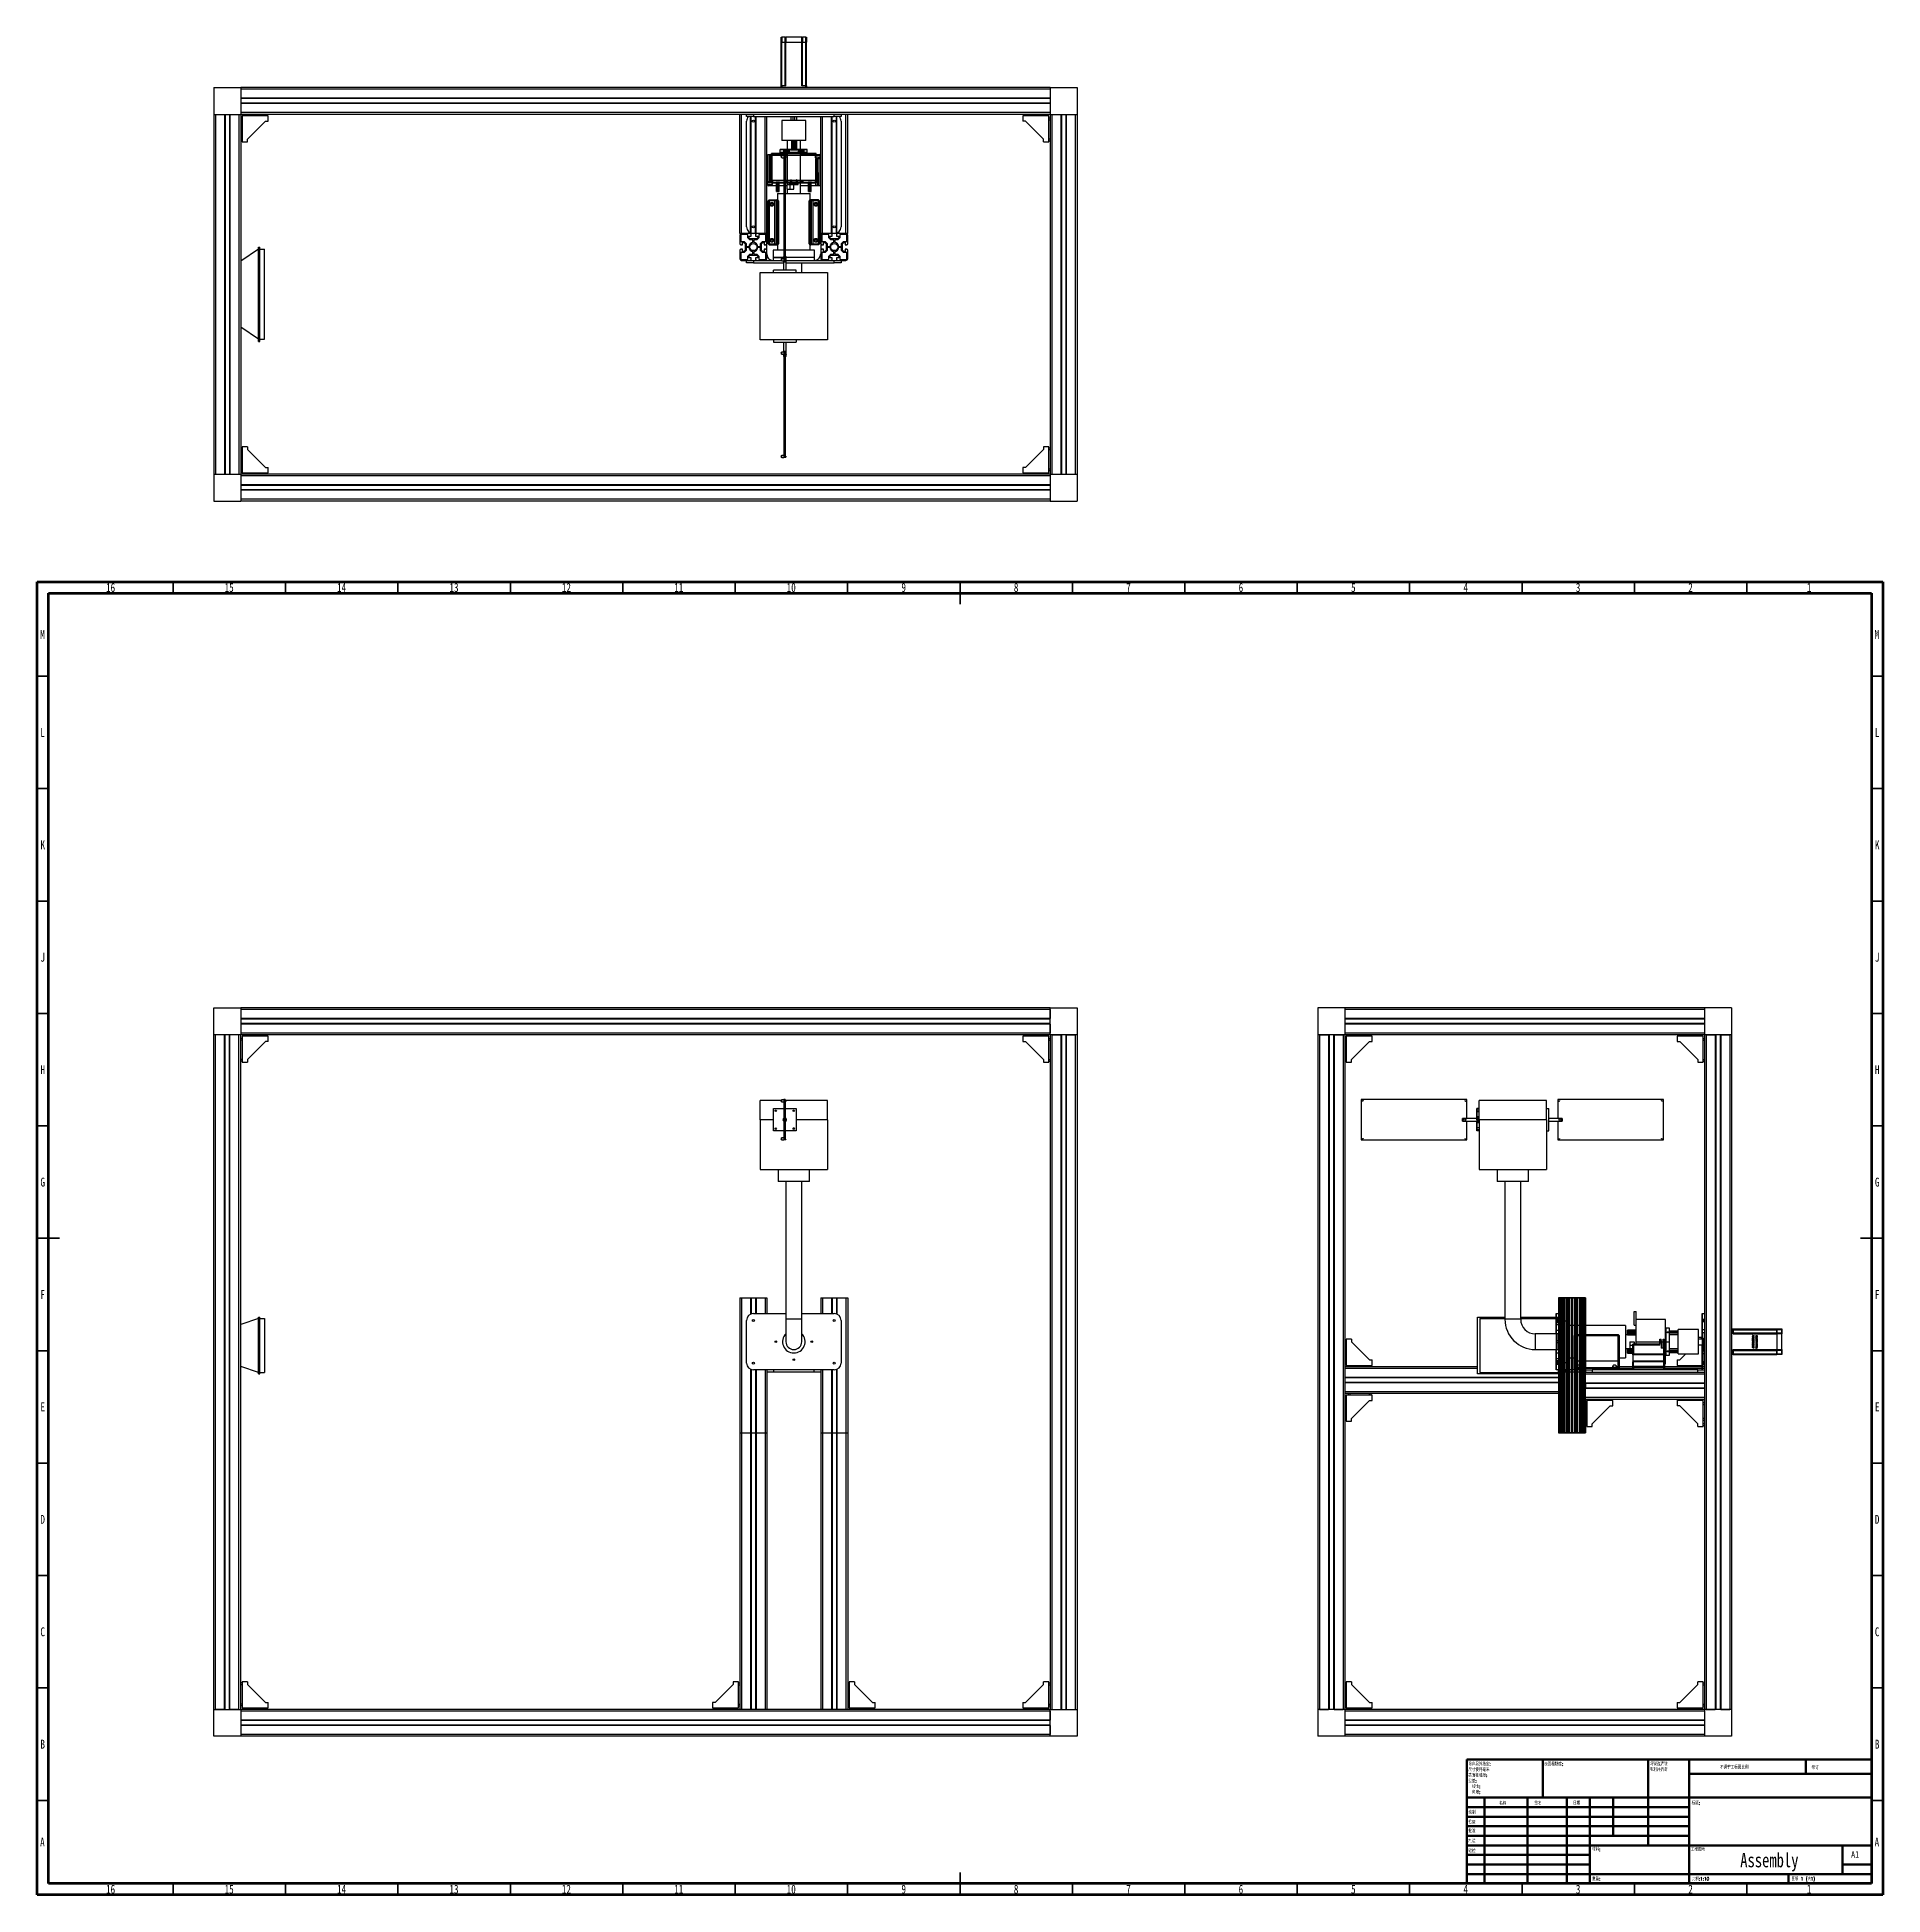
# Model space of a CAD drawing. Header units: millimetres. Extents: x 15 to 836, y 5 to 831.
import ezdxf

# ---------------------------------------------------------------- set-up
doc = ezdxf.new("R2010")
doc.units = ezdxf.units.MM
doc.styles.add('SLDTEXTSTYLE0', font='TXT', dxfattribs={"width": 0.75})
doc.styles.add('SLDTEXTSTYLE1', font='TXT', dxfattribs={"width": 0.75, "bigfont": 'bigfont'})
doc.styles.add('SLDTEXTSTYLE2', font='TXT', dxfattribs={"width": 0.694444, "bigfont": 'bigfont'})

msp = doc.modelspace()

# ---------------------------------------------------------------- texts
at = {"color": 7, "linetype": 'Continuous', "lineweight": 0}
for s, insert, char_height, attachment_point, style in [('16', (47.67, 588.45), 3.969, 2, 'SLDTEXTSTYLE0'), ('15', (100.42, 588.45), 3.969, 2, 'SLDTEXTSTYLE0'), ('14', (150.42, 588.45), 3.969, 2, 'SLDTEXTSTYLE0'), ('13', (200.42, 588.45), 3.969, 2, 'SLDTEXTSTYLE0'), ('12', (250.42, 588.45), 3.969, 2, 'SLDTEXTSTYLE0'), ('11', (300.42, 588.45), 3.969, 2, 'SLDTEXTSTYLE0'), ('10', (350.42, 588.45), 3.969, 2, 'SLDTEXTSTYLE0'), ('9', (400.46, 588.45), 3.97, 2, 'SLDTEXTSTYLE0'), ('8', (450.46, 588.45), 3.97, 2, 'SLDTEXTSTYLE0'), ('7', (500.46, 588.45), 3.97, 2, 'SLDTEXTSTYLE0'), ('6', (550.46, 588.45), 3.97, 2, 'SLDTEXTSTYLE0'), ('5', (600.46, 588.45), 3.97, 2, 'SLDTEXTSTYLE0'), ('4', (650.46, 588.45), 3.97, 2, 'SLDTEXTSTYLE0'), ('3', (700.46, 588.45), 3.97, 2, 'SLDTEXTSTYLE0'), ('2', (750.46, 588.45), 3.97, 2, 'SLDTEXTSTYLE0'), ('1', (803.21, 588.45), 3.97, 2, 'SLDTEXTSTYLE0'), ('M', (17.36, 567.49), 3.97, 2, 'SLDTEXTSTYLE0'), ('M', (833.36, 567.49), 3.97, 2, 'SLDTEXTSTYLE0'), ('L', (17.45, 523.99), 3.97, 2, 'SLDTEXTSTYLE0'), ('L', (833.45, 523.99), 3.97, 2, 'SLDTEXTSTYLE0'), ('K', (17.49, 473.99), 3.97, 2, 'SLDTEXTSTYLE0'), ('K', (833.49, 473.99), 3.97, 2, 'SLDTEXTSTYLE0'), ('J', (17.47, 423.99), 3.97, 2, 'SLDTEXTSTYLE0'), ('J', (833.47, 423.99), 3.97, 2, 'SLDTEXTSTYLE0'), ('H', (17.49, 373.99), 3.97, 2, 'SLDTEXTSTYLE0'), ('H', (833.49, 373.99), 3.97, 2, 'SLDTEXTSTYLE0'), ('G', (17.49, 323.99), 3.97, 2, 'SLDTEXTSTYLE0'), ('G', (833.49, 323.99), 3.97, 2, 'SLDTEXTSTYLE0'), ('F', (17.46, 273.99), 3.97, 2, 'SLDTEXTSTYLE0'), ('F', (833.46, 273.99), 3.97, 2, 'SLDTEXTSTYLE0'), ('E', (17.51, 223.99), 3.97, 2, 'SLDTEXTSTYLE0'), ('E', (833.51, 223.99), 3.97, 2, 'SLDTEXTSTYLE0'), ('D', (17.45, 173.99), 3.97, 2, 'SLDTEXTSTYLE0'), ('D', (833.45, 173.99), 3.97, 2, 'SLDTEXTSTYLE0'), ('C', (17.46, 123.99), 3.97, 2, 'SLDTEXTSTYLE0'), ('C', (833.46, 123.99), 3.97, 2, 'SLDTEXTSTYLE0'), ('B', (17.47, 73.99), 3.97, 2, 'SLDTEXTSTYLE0'), ('B', (833.47, 73.99), 3.97, 2, 'SLDTEXTSTYLE0'), ('尺寸使用毫米', (651.59, 61.42), 1.5, 1, 'SLDTEXTSTYLE1'), ('表面粗糙度:', (651.59, 58.92), 1.5, 1, 'SLDTEXTSTYLE1'), ('除非另外指定:', (651.59, 63.92), 1.5, 1, 'SLDTEXTSTYLE1'), ('表面粗糙度:', (685.37, 63.92), 1.5, 1, 'SLDTEXTSTYLE1'), ('将锐边清除', (732.31, 64), 1.5, 1, 'SLDTEXTSTYLE1'), ('毛刺并折断', (732.31, 61.5), 1.5, 1, 'SLDTEXTSTYLE1'), ('不调整工程图比例', (763.61, 62.53), 1.5, 1, 'SLDTEXTSTYLE1'), ('修订', (804.33, 62.33), 1.5, 1, 'SLDTEXTSTYLE1'), ('公差:', (651.59, 56.42), 1.5, 1, 'SLDTEXTSTYLE1'), ('角度:', (653.28, 51.42), 1.5, 1, 'SLDTEXTSTYLE1'), ('线性:', (653.28, 53.92), 1.5, 1, 'SLDTEXTSTYLE1'), ('绘制', (651.68, 42.43), 1.5, 1, 'SLDTEXTSTYLE1'), ('名称', (665.32, 46.5), 1.5, 1, 'SLDTEXTSTYLE1'), ('签名', (681.03, 46.56), 1.5, 1, 'SLDTEXTSTYLE1'), ('日期', (698.21, 46.58), 1.5, 1, 'SLDTEXTSTYLE1'), ('标题:', (750.96, 46.58), 1.5, 1, 'SLDTEXTSTYLE1'), ('检查', (651.62, 38.15), 1.5, 1, 'SLDTEXTSTYLE1'), ('批准', (651.62, 34.18), 1.5, 1, 'SLDTEXTSTYLE1'), ('A', (17.34, 30.49), 3.97, 2, 'SLDTEXTSTYLE0'), ('验检', (651.68, 25.35), 1.5, 1, 'SLDTEXTSTYLE1'), ('制造', (651.68, 29.73), 1.5, 1, 'SLDTEXTSTYLE1'), ('材料:', (706.65, 25.99), 1.5, 1, 'SLDTEXTSTYLE1'), ('工程图号', (750.63, 25.99), 1.5, 1, 'SLDTEXTSTYLE1'), ('A', (833.34, 30.49), 3.97, 2, 'SLDTEXTSTYLE0'), ('Assembly', (785.51, 23.61), 6.35, 2, 'SLDTEXTSTYLE0'), ('A1', (821.87, 24.41), 2.91, 1, 'SLDTEXTSTYLE0'), ('16', (47.67, 9.49), 3.969, 2, 'SLDTEXTSTYLE0'), ('15', (100.42, 9.49), 3.969, 2, 'SLDTEXTSTYLE0'), ('14', (150.42, 9.49), 3.969, 2, 'SLDTEXTSTYLE0'), ('13', (200.42, 9.49), 3.969, 2, 'SLDTEXTSTYLE0'), ('12', (250.42, 9.49), 3.969, 2, 'SLDTEXTSTYLE0'), ('11', (300.42, 9.49), 3.969, 2, 'SLDTEXTSTYLE0'), ('10', (350.42, 9.49), 3.969, 2, 'SLDTEXTSTYLE0'), ('9', (400.46, 9.49), 3.97, 2, 'SLDTEXTSTYLE0'), ('8', (450.46, 9.49), 3.97, 2, 'SLDTEXTSTYLE0'), ('7', (500.46, 9.49), 3.97, 2, 'SLDTEXTSTYLE0'), ('6', (550.46, 9.49), 3.97, 2, 'SLDTEXTSTYLE0'), ('5', (600.46, 9.49), 3.97, 2, 'SLDTEXTSTYLE0'), ('4', (650.46, 9.49), 3.97, 2, 'SLDTEXTSTYLE0'), ('3', (700.46, 9.49), 3.97, 2, 'SLDTEXTSTYLE0'), ('重量:', (706.62, 12.95), 1.499, 1, 'SLDTEXTSTYLE1'), ('2', (750.46, 9.49), 3.97, 2, 'SLDTEXTSTYLE0'), ('比例:1:10', (751.07, 12.9), 1.5, 1, 'SLDTEXTSTYLE1'), ('图纸 1 (共1)', (795.48, 12.9), 1.5, 1, 'SLDTEXTSTYLE2'), ('1', (803.21, 9.49), 3.97, 2, 'SLDTEXTSTYLE0')]:
    msp.add_mtext(s, dxfattribs=dict(at, insert=insert, char_height=char_height, attachment_point=attachment_point, style=style))

# ---------------------------------------------------------------- linework, layer by layer
at = {"color": 7, "linetype": 'Continuous', "lineweight": 25}
for p, q in [((345.88, 829.06), (345.88, 831.24)), ((345.88, 831.24), (346.26, 831.24)), ((345.88, 829.06), (346.26, 829.06)), ((345.88, 809.64), (345.88, 829.04)), ((345.88, 829.04), (346.26, 829.04)), ((346.26, 831.24), (346.26, 829.06)), ((346.26, 809.64), (346.26, 829.04)), ((347.68, 831.24), (348.08, 831.24)), ((347.68, 829.06), (347.68, 831.24)), ((347.68, 829.06), (348.08, 829.06)), ((347.68, 809.64), (347.68, 829.04)), ((347.68, 829.04), (348.08, 829.04)), ((348.08, 831.24), (348.08, 829.06)), ((355.08, 831.24), (348.08, 831.24)), ((348.08, 829.06), (348.08, 829.04)), ((348.08, 829.06), (355.08, 829.06)), ((348.08, 809.64), (348.08, 829.04)), ((348.08, 829.04), (355.08, 829.04)), ((355.08, 831.24), (355.48, 831.24)), ((355.08, 829.06), (355.08, 831.24)), ((355.08, 829.06), (355.48, 829.06)), ((355.08, 829.06), (355.08, 829.04)), ((355.08, 809.64), (355.08, 829.04)), ((355.08, 829.04), (355.48, 829.04)), ((355.48, 831.24), (355.48, 829.06)), ((355.48, 809.64), (355.48, 829.04)), ((356.91, 829.06), (356.91, 831.24)), ((356.91, 831.24), (357.28, 831.24)), ((356.91, 829.06), (357.28, 829.06)), ((356.91, 809.64), (356.91, 829.04)), ((356.91, 829.04), (357.28, 829.04)), ((357.28, 831.24), (357.28, 829.06)), ((357.28, 809.64), (357.28, 829.04)), ((93.58, 808.9), (93.58, 796.9)), ((93.58, 808.9), (105.58, 808.9)), ((105.58, 808.9), (105.58, 796.9)), ((465.58, 808.9), (105.58, 808.9)), ((465.58, 808.1), (105.58, 808.1)), ((105.58, 808.1), (105.58, 804.1)), ((465.58, 804.1), (105.58, 804.1)), ((465.58, 803.9), (105.58, 803.9)), ((465.58, 801.9), (105.58, 801.9)), ((465.58, 801.7), (105.58, 801.7)), ((105.58, 801.7), (105.58, 797.7)), ((345.88, 808.9), (345.88, 809.64)), ((345.88, 809.64), (346.28, 809.64)), ((348.08, 809.64), (346.28, 809.64)), ((346.28, 809.64), (346.28, 808.9)), ((356.88, 809.64), (355.08, 809.64)), ((356.88, 809.64), (357.28, 809.64)), ((356.88, 808.9), (356.88, 809.64)), ((357.28, 809.64), (357.28, 808.9)), ((465.58, 808.9), (477.58, 808.9)), ((465.58, 808.9), (465.58, 796.9)), ((465.58, 808.1), (465.58, 804.1)), ((465.58, 801.7), (465.58, 797.7)), ((477.58, 808.9), (477.58, 796.9)), ((93.58, 796.9), (105.58, 796.9)), ((93.58, 796.9), (93.58, 636.9)), ((94.38, 796.9), (94.38, 636.9)), ((94.38, 796.9), (98.38, 796.9)), ((98.38, 796.9), (98.38, 636.9)), ((98.58, 796.9), (98.58, 636.9)), ((100.58, 796.9), (100.58, 636.9)), ((100.78, 796.9), (100.78, 636.9)), ((100.78, 796.9), (104.78, 796.9)), ((104.78, 796.9), (104.78, 636.9)), ((465.58, 797.7), (105.58, 797.7)), ((105.58, 796.9), (105.58, 636.9)), ((465.58, 796.9), (105.58, 796.9)), ((106.18, 795.33), (105.58, 795.33)), ((106.18, 794.53), (105.58, 794.53)), ((117.78, 796.3), (106.18, 796.3)), ((106.18, 796.3), (106.18, 784.7)), ((107.16, 796.3), (107.16, 796.9)), ((107.96, 796.3), (107.96, 796.9)), ((108.58, 785.9), (116.58, 793.9)), ((116.51, 796.3), (116.51, 796.9)), ((116.58, 793.9), (117.78, 793.9)), ((117.31, 796.3), (117.31, 796.9)), ((117.78, 793.9), (117.78, 796.3)), ((327.58, 743.9), (327.58, 796.9)), ((328.38, 743.9), (328.38, 796.9)), ((330.58, 795.9), (330.58, 796.9)), ((333.58, 795.9), (330.58, 795.9)), ((330.58, 746.9), (330.58, 793.9)), ((332.38, 743.9), (332.38, 795.9)), ((332.58, 743.9), (332.58, 795.9)), ((333.58, 796.9), (333.58, 795.9)), ((333.58, 795.9), (369.58, 795.9)), ((334.58, 743.9), (334.58, 795.9)), ((334.78, 743.9), (334.78, 795.9)), ((338.78, 743.9), (338.78, 795.9)), ((339.58, 743.9), (339.58, 795.9)), ((346.18, 794.24), (346.18, 785.24)), ((351.58, 794.24), (346.18, 794.24)), ((350.18, 795.9), (350.18, 794.24)), ((351.08, 795.34), (351.08, 794.24)), ((351.58, 795.84), (351.58, 795.9)), ((356.98, 794.24), (351.58, 794.24)), ((352.08, 794.24), (352.08, 795.34)), ((352.98, 794.24), (352.98, 795.9)), ((356.98, 785.24), (356.98, 794.24)), ((363.58, 743.9), (363.58, 795.9)), ((364.38, 743.9), (364.38, 795.9)), ((368.38, 743.9), (368.38, 795.9)), ((368.58, 743.9), (368.58, 795.9)), ((369.58, 795.9), (369.58, 796.9)), ((372.58, 795.9), (369.58, 795.9)), ((370.58, 743.9), (370.58, 795.9)), ((370.78, 743.9), (370.78, 795.9)), ((372.58, 796.9), (372.58, 795.9)), ((372.58, 793.9), (372.58, 746.9)), ((374.78, 743.9), (374.78, 796.9)), ((375.58, 743.9), (375.58, 796.9)), ((453.38, 796.3), (453.38, 793.9)), ((464.98, 796.3), (453.38, 796.3)), ((454.58, 793.9), (453.38, 793.9)), ((453.86, 796.3), (453.86, 796.9)), ((462.58, 785.9), (454.58, 793.9)), ((454.66, 796.3), (454.66, 796.9)), ((463.21, 796.3), (463.21, 796.9)), ((464.01, 796.3), (464.01, 796.9)), ((464.98, 784.7), (464.98, 796.3)), ((464.98, 795.33), (465.58, 795.33)), ((464.98, 794.53), (465.58, 794.53)), ((465.58, 796.9), (477.58, 796.9)), ((465.58, 796.9), (465.58, 636.9)), ((466.38, 796.9), (466.38, 636.9)), ((466.38, 796.9), (470.38, 796.9)), ((470.38, 796.9), (470.38, 636.9)), ((470.58, 796.9), (470.58, 636.9)), ((472.58, 796.9), (472.58, 636.9)), ((472.78, 796.9), (472.78, 636.9)), ((472.78, 796.9), (476.78, 796.9)), ((476.78, 796.9), (476.78, 636.9)), ((477.58, 796.9), (477.58, 636.9)), ((106.18, 785.98), (105.58, 785.98)), ((106.18, 785.18), (105.58, 785.18)), ((108.58, 784.7), (108.58, 785.9)), ((351.58, 785.24), (346.18, 785.24)), ((348.58, 785.24), (348.58, 765.64)), ((350.56, 785.08), (350.98, 785.08)), ((350.98, 785.08), (350.56, 785.08)), ((350.56, 785.08), (350.56, 781.08)), ((350.91, 785.08), (351.33, 785.08)), ((351.33, 785.08), (350.91, 785.08)), ((350.91, 785.08), (350.91, 781.08)), ((350.98, 785.08), (350.98, 781.08)), ((351.33, 785.08), (351.33, 781.08)), ((351.35, 785.08), (351.77, 785.08)), ((351.77, 785.08), (351.35, 785.08)), ((351.35, 785.08), (351.35, 781.08)), ((356.98, 785.24), (351.58, 785.24)), ((351.68, 785.08), (352.1, 785.08)), ((352.1, 785.08), (351.68, 785.08)), ((351.68, 785.08), (351.68, 781.08)), ((351.77, 785.08), (351.77, 781.08)), ((351.95, 785.08), (352.37, 785.08)), ((352.37, 785.08), (351.95, 785.08)), ((351.95, 785.08), (351.95, 781.08)), ((352.1, 785.08), (352.1, 781.08)), ((352.37, 785.08), (352.37, 781.08)), ((352.38, 785.08), (352.8, 785.08)), ((352.8, 785.08), (352.38, 785.08)), ((352.38, 785.08), (352.38, 781.08)), ((352.8, 785.08), (352.8, 781.08)), ((354.58, 765.64), (354.58, 785.24)), ((462.58, 784.7), (462.58, 785.9)), ((464.98, 785.98), (465.58, 785.98)), ((464.98, 785.18), (465.58, 785.18)), ((106.18, 784.7), (108.58, 784.7)), ((340.24, 779.04), (340.04, 778.84)), ((340.64, 778.84), (340.04, 778.84)), ((340.08, 767.04), (340.04, 778.84)), ((340.24, 779.04), (340.64, 779.04)), ((340.64, 779.04), (341.14, 779.04)), ((340.64, 779.04), (340.64, 778.84)), ((340.64, 778.84), (340.68, 767.04)), ((341.14, 778.84), (340.64, 778.84)), ((341.14, 779.04), (341.14, 778.84)), ((341.14, 779.04), (341.54, 779.04)), ((341.18, 767.04), (341.14, 778.84)), ((341.74, 778.84), (341.14, 778.84)), ((341.54, 779.04), (348.58, 779.07)), ((341.54, 779.04), (341.74, 778.84)), ((361.48, 779.56), (341.68, 779.56)), ((341.68, 779.56), (348.58, 779.56)), ((341.68, 767.04), (341.68, 779.56)), ((348.58, 778.87), (341.74, 778.84)), ((341.74, 778.84), (341.78, 767.04)), ((342.08, 779.56), (361.08, 779.56)), ((342.08, 778.76), (342.08, 779.56)), ((348.58, 779.56), (342.08, 779.56)), ((342.08, 778.76), (361.08, 778.76)), ((348.58, 778.76), (342.08, 778.76)), ((342.1, 779.56), (361.06, 779.56)), ((348.58, 779.56), (342.1, 779.56)), ((342.1, 778.76), (342.1, 779.56)), ((342.1, 778.76), (361.06, 778.76)), ((348.58, 778.76), (342.1, 778.76)), ((357.58, 781.28), (345.58, 781.28)), ((345.58, 781.28), (348.58, 781.28)), ((345.58, 779.88), (345.58, 781.28)), ((357.58, 779.88), (345.58, 779.88)), ((345.58, 779.88), (348.58, 779.88)), ((356.98, 779.88), (346.18, 779.88)), ((346.18, 779.56), (346.18, 779.88)), ((346.18, 779.88), (348.58, 779.88)), ((356.98, 779.56), (346.18, 779.56)), ((346.18, 779.56), (348.58, 779.56)), ((347.1, 778.55), (346.24, 778.55)), ((346.24, 778.09), (346.24, 778.55)), ((346.24, 777.62), (346.24, 778.09)), ((346.24, 777.62), (347.1, 777.62)), ((347.16, 778.63), (347.1, 778.63)), ((347.1, 778.63), (347.1, 777.55)), ((347.1, 777.55), (347.16, 777.55)), ((349.24, 780.58), (347.11, 780.58)), ((348.58, 780.58), (347.11, 780.58)), ((347.76, 778.63), (347.16, 778.63)), ((347.16, 778.63), (347.16, 731.63)), ((349.46, 780.91), (347.34, 780.91)), ((348.58, 780.91), (347.34, 780.91)), ((347.34, 780.25), (349.46, 780.25)), ((347.34, 780.25), (348.58, 780.25)), ((349.71, 780.58), (347.58, 780.58)), ((348.58, 780.58), (347.58, 780.58)), ((347.76, 778.63), (347.76, 731.63)), ((347.96, 778.38), (347.76, 778.38)), ((347.76, 778.29), (347.96, 778.29)), ((347.96, 778.13), (347.76, 778.13)), ((347.76, 778.04), (347.96, 778.04)), ((347.96, 777.88), (347.76, 777.88)), ((347.76, 777.79), (347.96, 777.79)), ((347.96, 778.38), (347.96, 778.29)), ((347.96, 778.13), (347.96, 778.04)), ((347.96, 777.88), (347.96, 777.79)), ((348.58, 781.28), (354.58, 781.28)), ((348.58, 766.44), (348.58, 781.28)), ((350.08, 781.28), (350.38, 781.28)), ((350.08, 781.08), (350.08, 781.28)), ((350.58, 781.28), (350.08, 781.28)), ((350.08, 781.08), (350.38, 781.08)), ((350.58, 781.08), (350.08, 781.08)), ((350.38, 781.28), (352.78, 781.28)), ((350.38, 781.08), (350.38, 781.28)), ((350.38, 781.08), (352.78, 781.08)), ((350.56, 781.08), (350.98, 781.08)), ((350.98, 781.08), (350.56, 781.08)), ((350.58, 781.08), (350.58, 781.28)), ((352.58, 781.28), (350.58, 781.28)), ((352.58, 781.08), (350.58, 781.08)), ((350.91, 781.08), (351.33, 781.08)), ((351.33, 781.08), (350.91, 781.08)), ((351.35, 781.08), (351.77, 781.08)), ((351.77, 781.08), (351.35, 781.08)), ((351.68, 781.08), (352.1, 781.08)), ((352.1, 781.08), (351.68, 781.08)), ((351.95, 781.08), (352.37, 781.08)), ((352.37, 781.08), (351.95, 781.08)), ((352.38, 781.08), (352.8, 781.08)), ((352.8, 781.08), (352.38, 781.08)), ((352.58, 781.28), (353.08, 781.28)), ((352.58, 781.08), (352.58, 781.28)), ((352.58, 781.08), (353.08, 781.08)), ((352.78, 781.08), (352.78, 781.28)), ((353.08, 781.08), (353.08, 781.28)), ((353.46, 780.58), (355.59, 780.58)), ((355.83, 780.91), (353.7, 780.91)), ((353.7, 780.25), (355.83, 780.25)), ((353.93, 780.58), (356.05, 780.58)), ((354.58, 766.44), (354.58, 781.28)), ((354.58, 781.28), (357.58, 781.28)), ((355.83, 780.91), (354.58, 780.91)), ((354.58, 780.58), (356.05, 780.58)), ((354.58, 780.58), (355.59, 780.58)), ((354.58, 780.25), (355.83, 780.25)), ((354.58, 779.88), (356.98, 779.88)), ((354.58, 779.88), (357.58, 779.88)), ((354.58, 779.56), (361.48, 779.56)), ((361.08, 779.56), (354.58, 779.56)), ((361.06, 779.56), (354.58, 779.56)), ((354.58, 779.56), (356.98, 779.56)), ((354.58, 779.02), (361.64, 779.04)), ((361.44, 778.84), (354.58, 778.82)), ((361.08, 778.76), (354.58, 778.76)), ((361.06, 778.76), (354.58, 778.76)), ((356.98, 779.56), (356.98, 779.88)), ((357.58, 779.88), (357.58, 781.28)), ((361.06, 778.76), (361.06, 779.56)), ((361.06, 778.44), (361.06, 777.64)), ((361.06, 778.44), (361.44, 778.44)), ((361.06, 777.64), (361.45, 777.64)), ((361.08, 778.76), (361.08, 779.56)), ((361.43, 765.24), (361.39, 777.04)), ((361.39, 777.04), (361.45, 777.04)), ((361.44, 778.84), (361.64, 779.04)), ((361.44, 778.44), (361.44, 778.84)), ((362.04, 778.84), (361.44, 778.84)), ((362.04, 778.44), (361.44, 778.44)), ((361.45, 777.04), (361.45, 777.64)), ((361.45, 777.64), (362.05, 777.64)), ((362.05, 777.04), (361.45, 777.04)), ((361.48, 778.88), (361.48, 779.56)), ((361.48, 777.64), (361.48, 778.44)), ((361.48, 766.44), (361.48, 777.04)), ((361.64, 779.04), (362.04, 779.04)), ((361.98, 777.04), (362.02, 765.24)), ((362.04, 779.04), (362.48, 779.05)), ((362.04, 778.84), (362.04, 779.04)), ((362.48, 778.85), (362.04, 778.84)), ((362.04, 778.84), (362.04, 778.44)), ((362.04, 778.44), (362.48, 778.45)), ((362.05, 777.64), (362.48, 777.65)), ((362.05, 777.64), (362.05, 777.04)), ((362.48, 777.05), (362.05, 777.04)), ((362.48, 778.85), (362.48, 779.05)), ((362.48, 779.05), (362.88, 779.05)), ((362.48, 778.45), (362.48, 778.85)), ((363.08, 778.85), (362.48, 778.85)), ((363.08, 778.45), (362.48, 778.45)), ((362.48, 777.05), (362.48, 777.65)), ((362.48, 777.65), (363.08, 777.65)), ((363.08, 777.05), (362.48, 777.05)), ((362.53, 765.25), (362.48, 777.05)), ((363.08, 778.85), (362.88, 779.05)), ((363.08, 778.85), (363.08, 778.45)), ((363.08, 778.45), (363.08, 777.65)), ((363.08, 777.65), (363.08, 777.05)), ((363.08, 777.05), (363.13, 765.25)), ((462.58, 784.7), (464.98, 784.7)), ((340.08, 766.44), (340.08, 767.04)), ((340.08, 767.04), (340.68, 767.04)), ((340.68, 766.44), (340.08, 766.44)), ((340.09, 765.64), (340.08, 766.44)), ((340.09, 765.24), (340.09, 765.64)), ((340.09, 765.64), (340.69, 765.64)), ((340.09, 765.24), (340.69, 765.24)), ((340.09, 765.24), (340.29, 765.04)), ((340.69, 765.04), (340.29, 765.04)), ((340.68, 767.04), (340.68, 766.44)), ((340.68, 767.04), (341.12, 767.04)), ((341.12, 766.44), (340.68, 766.44)), ((341.12, 765.64), (340.69, 765.64)), ((340.69, 765.64), (340.69, 765.24)), ((340.69, 765.24), (341.13, 765.24)), ((340.69, 765.24), (340.69, 765.04)), ((341.13, 765.04), (340.69, 765.04)), ((341.12, 766.44), (341.12, 767.04)), ((341.12, 767.04), (341.72, 767.04)), ((341.72, 766.44), (341.12, 766.44)), ((341.12, 765.64), (341.72, 765.64)), ((341.13, 765.24), (341.12, 765.64)), ((341.13, 765.24), (341.73, 765.24)), ((341.13, 765.24), (341.13, 765.04)), ((341.53, 765.04), (341.13, 765.04)), ((341.73, 765.24), (341.53, 765.04)), ((347.16, 765.06), (341.53, 765.04)), ((347.16, 766.44), (341.7, 766.44)), ((341.7, 766.44), (347.16, 766.44)), ((341.72, 767.04), (341.72, 766.44)), ((341.78, 767.04), (341.72, 767.04)), ((342.11, 766.44), (341.72, 766.44)), ((341.72, 765.64), (341.73, 765.24)), ((342.11, 765.64), (341.72, 765.64)), ((341.73, 765.24), (347.16, 765.26)), ((347.16, 767.44), (342.08, 767.44)), ((342.08, 767.44), (347.16, 767.44)), ((342.08, 767.44), (342.08, 766.44)), ((347.16, 766.44), (342.08, 766.44)), ((342.08, 766.44), (347.16, 766.44)), ((347.16, 767.44), (342.1, 767.44)), ((342.1, 767.44), (342.1, 766.44)), ((342.1, 767.44), (347.16, 767.44)), ((347.16, 766.44), (342.1, 766.44)), ((342.1, 766.44), (347.16, 766.44)), ((342.11, 765.64), (342.11, 766.44)), ((343.68, 766.64), (343.68, 766.44)), ((344.43, 766.64), (343.69, 766.64)), ((344.43, 766.44), (343.69, 766.44)), ((343.74, 766.64), (344.54, 766.64)), ((343.74, 766.64), (343.74, 766.44)), ((343.74, 766.44), (344.54, 766.44)), ((344.36, 766.64), (343.94, 766.64)), ((343.94, 762.64), (343.94, 766.64)), ((343.94, 766.64), (344.36, 766.64)), ((344.36, 762.64), (343.94, 762.64)), ((343.94, 762.64), (344.36, 762.64)), ((344.41, 766.64), (343.99, 766.64)), ((343.99, 762.64), (343.99, 766.64)), ((343.99, 766.64), (344.41, 766.64)), ((344.41, 762.64), (343.99, 762.64)), ((343.99, 762.64), (344.41, 762.64)), ((344.68, 766.64), (344.26, 766.64)), ((344.26, 762.64), (344.26, 766.64)), ((344.26, 766.64), (344.68, 766.64)), ((344.68, 762.64), (344.26, 762.64)), ((344.26, 762.64), (344.68, 762.64)), ((344.36, 762.64), (344.36, 766.64)), ((344.79, 766.64), (344.37, 766.64)), ((344.37, 762.64), (344.37, 766.64)), ((344.37, 766.64), (344.79, 766.64)), ((344.79, 762.64), (344.37, 762.64)), ((344.37, 762.64), (344.79, 762.64)), ((344.38, 761.7), (344.38, 736.5)), ((344.38, 761.7), (347.16, 761.7)), ((344.41, 762.64), (344.41, 766.64)), ((345.23, 766.64), (344.43, 766.64)), ((344.43, 766.64), (344.43, 766.44)), ((345.23, 766.44), (344.43, 766.44)), ((344.54, 766.64), (344.54, 766.44)), ((344.54, 766.64), (345.28, 766.64)), ((344.54, 766.44), (345.28, 766.44)), ((345.02, 766.64), (344.6, 766.64)), ((344.6, 762.64), (344.6, 766.64)), ((344.6, 766.64), (345.02, 766.64)), ((345.02, 762.64), (344.6, 762.64)), ((344.6, 762.64), (345.02, 762.64)), ((344.68, 762.64), (344.68, 766.64)), ((345.11, 766.64), (344.69, 766.64)), ((344.69, 762.64), (344.69, 766.64)), ((344.69, 766.64), (345.11, 766.64)), ((345.11, 762.64), (344.69, 762.64)), ((344.69, 762.64), (345.11, 762.64)), ((344.79, 762.64), (344.79, 766.64)), ((345.02, 762.64), (345.02, 766.64)), ((345.11, 762.64), (345.11, 766.64)), ((345.23, 766.64), (345.23, 766.44)), ((345.28, 766.64), (345.23, 766.64)), ((345.28, 766.44), (345.23, 766.44)), ((345.28, 766.64), (345.28, 766.44)), ((361.08, 767.44), (347.76, 767.44)), ((361.06, 767.44), (347.76, 767.44)), ((347.76, 767.44), (348.58, 767.44)), ((347.76, 767.44), (348.58, 767.44)), ((355.58, 767.24), (347.76, 767.24)), ((355.56, 767.24), (347.76, 767.24)), ((347.76, 767.24), (348.58, 767.24)), ((347.76, 767.24), (348.58, 767.24)), ((349.63, 766.44), (347.76, 766.44)), ((349.63, 766.44), (347.76, 766.44)), ((349.63, 766.44), (347.76, 766.44)), ((355.58, 766.44), (347.76, 766.44)), ((355.56, 766.44), (347.76, 766.44)), ((347.76, 766.44), (348.58, 766.44)), ((347.76, 766.44), (348.58, 766.44)), ((347.76, 766.44), (348.58, 766.44)), ((347.76, 766.44), (348.58, 766.44)), ((347.76, 766.44), (348.58, 766.44)), ((347.76, 765.26), (348.58, 765.27)), ((348.58, 765.07), (347.76, 765.06)), ((347.76, 761.7), (358.78, 761.7)), ((348.58, 766.44), (354.58, 766.44)), ((348.58, 765.64), (351.58, 765.64)), ((348.58, 763.64), (348.58, 765.64)), ((348.58, 763.64), (348.58, 761.7)), ((348.58, 763.64), (351.58, 763.64)), ((350.61, 766.44), (349.63, 766.44)), ((349.63, 765.64), (349.63, 766.44)), ((353.53, 766.44), (349.63, 766.44)), ((353.53, 766.44), (349.63, 766.44)), ((353.53, 766.44), (349.63, 766.44)), ((349.63, 766.44), (353.53, 766.44)), ((350.61, 765.64), (349.63, 765.64)), ((349.63, 765.64), (353.53, 765.64)), ((349.99, 765.94), (349.69, 765.64)), ((349.69, 765.64), (350.93, 765.64)), ((350.93, 765.64), (349.69, 765.64)), ((349.98, 763.64), (349.98, 765.64)), ((350.63, 766.44), (349.99, 766.44)), ((349.99, 765.94), (349.99, 766.44)), ((349.99, 766.44), (350.63, 766.44)), ((350.63, 765.94), (349.99, 765.94)), ((349.99, 765.94), (350.63, 765.94)), ((350.31, 767.79), (350.06, 767.64)), ((350.56, 767.64), (350.06, 767.64)), ((350.06, 767.64), (350.06, 766.44)), ((350.06, 767.64), (350.56, 767.64)), ((350.56, 766.44), (350.06, 766.44)), ((350.06, 766.44), (350.56, 766.44)), ((350.31, 767.79), (350.56, 767.64)), ((350.56, 767.64), (350.56, 766.44)), ((350.61, 765.64), (350.61, 766.44)), ((350.63, 766.44), (350.61, 766.44)), ((350.63, 765.64), (350.61, 765.64)), ((352.53, 766.44), (350.63, 766.44)), ((350.63, 765.64), (350.63, 766.44)), ((350.63, 765.94), (350.63, 766.44)), ((350.63, 765.94), (350.93, 765.64)), ((352.53, 765.64), (350.63, 765.64)), ((351.58, 763.64), (351.58, 765.64)), ((352.53, 765.94), (352.23, 765.64)), ((352.23, 765.64), (353.47, 765.64)), ((353.47, 765.64), (352.23, 765.64)), ((352.56, 766.44), (352.53, 766.44)), ((352.53, 765.64), (352.53, 766.44)), ((353.17, 766.44), (352.53, 766.44)), ((352.53, 766.44), (353.17, 766.44)), ((352.53, 765.94), (352.53, 766.44)), ((353.17, 765.94), (352.53, 765.94)), ((352.53, 765.94), (353.17, 765.94)), ((352.56, 765.64), (352.53, 765.64)), ((352.56, 765.64), (352.56, 766.44)), ((353.53, 766.44), (352.56, 766.44)), ((353.53, 765.64), (352.56, 765.64)), ((352.85, 767.79), (352.6, 767.64)), ((353.1, 767.64), (352.6, 767.64)), ((352.6, 767.64), (352.6, 766.44)), ((352.6, 767.64), (353.1, 767.64)), ((353.1, 766.44), (352.6, 766.44)), ((352.6, 766.44), (353.1, 766.44)), ((352.85, 767.79), (353.1, 767.64)), ((353.1, 767.64), (353.1, 766.44)), ((353.17, 765.94), (353.17, 766.44)), ((353.17, 765.94), (353.47, 765.64)), ((353.53, 765.64), (353.53, 766.44)), ((361.48, 766.44), (353.53, 766.44)), ((361.08, 766.44), (353.53, 766.44)), ((361.06, 766.44), (353.53, 766.44)), ((354.58, 767.44), (361.06, 767.44)), ((354.58, 767.44), (361.08, 767.44)), ((354.58, 767.24), (355.56, 767.24)), ((354.58, 767.24), (355.58, 767.24)), ((354.58, 766.44), (361.06, 766.44)), ((354.58, 766.44), (361.08, 766.44)), ((354.58, 766.44), (361.48, 766.44)), ((354.58, 766.44), (355.56, 766.44)), ((354.58, 766.44), (355.58, 766.44)), ((354.58, 763.64), (354.58, 765.64)), ((354.58, 765.22), (361.43, 765.24)), ((361.63, 765.04), (354.58, 765.02)), ((354.58, 761.7), (354.58, 763.64)), ((355.56, 767.24), (355.56, 766.44)), ((355.58, 767.24), (355.58, 766.44)), ((357.88, 766.64), (357.88, 766.44)), ((358.63, 766.64), (357.89, 766.64)), ((358.63, 766.44), (357.89, 766.44)), ((357.94, 766.64), (357.94, 766.44)), ((357.94, 766.64), (358.74, 766.64)), ((357.94, 766.44), (358.74, 766.44)), ((358.48, 766.64), (358.06, 766.64)), ((358.06, 762.64), (358.06, 766.64)), ((358.06, 766.64), (358.48, 766.64)), ((358.48, 762.64), (358.06, 762.64)), ((358.06, 762.64), (358.48, 762.64)), ((358.56, 766.64), (358.14, 766.64)), ((358.14, 762.64), (358.14, 766.64)), ((358.14, 766.64), (358.56, 766.64)), ((358.56, 762.64), (358.14, 762.64)), ((358.14, 762.64), (358.56, 762.64)), ((358.8, 766.64), (358.38, 766.64)), ((358.38, 762.64), (358.38, 766.64)), ((358.38, 766.64), (358.8, 766.64)), ((358.8, 762.64), (358.38, 762.64)), ((358.38, 762.64), (358.8, 762.64)), ((358.48, 762.64), (358.48, 766.64)), ((358.91, 766.64), (358.49, 766.64)), ((358.49, 762.64), (358.49, 766.64)), ((358.49, 766.64), (358.91, 766.64)), ((358.91, 762.64), (358.49, 762.64)), ((358.49, 762.64), (358.91, 762.64)), ((358.56, 762.64), (358.56, 766.64)), ((358.63, 766.64), (358.63, 766.44)), ((359.43, 766.64), (358.63, 766.64)), ((359.43, 766.44), (358.63, 766.44)), ((358.74, 766.64), (358.74, 766.44)), ((358.74, 766.64), (359.48, 766.64)), ((358.74, 766.44), (359.48, 766.44)), ((359.17, 766.64), (358.75, 766.64)), ((358.75, 762.64), (358.75, 766.64)), ((358.75, 766.64), (359.17, 766.64)), ((359.17, 762.64), (358.75, 762.64)), ((358.75, 762.64), (359.17, 762.64)), ((358.78, 736.5), (358.78, 761.7)), ((358.8, 762.64), (358.8, 766.64)), ((359.23, 766.64), (358.81, 766.64)), ((358.81, 762.64), (358.81, 766.64)), ((358.81, 766.64), (359.23, 766.64)), ((359.23, 762.64), (358.81, 762.64)), ((358.81, 762.64), (359.23, 762.64)), ((358.91, 762.64), (358.91, 766.64)), ((359.17, 762.64), (359.17, 766.64)), ((359.23, 762.64), (359.23, 766.64)), ((359.43, 766.64), (359.43, 766.44)), ((359.48, 766.64), (359.43, 766.64)), ((359.48, 766.44), (359.43, 766.44)), ((359.48, 766.64), (359.48, 766.44)), ((361.06, 767.44), (361.06, 766.44)), ((361.08, 767.44), (361.08, 766.44)), ((361.43, 765.24), (362.02, 765.24)), ((361.63, 765.04), (361.43, 765.24)), ((362.02, 765.04), (361.63, 765.04)), ((362.02, 765.24), (362.53, 765.25)), ((362.02, 765.04), (362.02, 765.24)), ((362.53, 765.05), (362.02, 765.04)), ((362.53, 765.05), (362.53, 765.25)), ((362.53, 765.25), (363.13, 765.25)), ((362.93, 765.05), (362.53, 765.05)), ((362.93, 765.05), (363.13, 765.25)), ((340.58, 758.9), (340.18, 758.5)), ((340.54, 758.5), (340.18, 758.5)), ((340.18, 739.3), (340.18, 758.5)), ((340.54, 758.5), (340.58, 758.9)), ((343.18, 758.5), (340.54, 758.5)), ((340.54, 758.5), (340.54, 739.3)), ((340.58, 758.9), (343.58, 758.9)), ((340.58, 758.9), (344.38, 758.9)), ((343.18, 758.5), (343.58, 758.9)), ((343.78, 758.5), (343.18, 758.5)), ((343.18, 739.3), (343.18, 758.5)), ((343.58, 758.9), (343.78, 758.9)), ((343.78, 758.5), (343.78, 758.9)), ((343.78, 758.9), (344.23, 758.9)), ((343.78, 758.5), (343.78, 739.3)), ((344.23, 758.5), (343.78, 758.5)), ((343.98, 758.9), (344.38, 758.5)), ((344.42, 758.9), (343.99, 758.9)), ((344.23, 758.5), (344.23, 758.9)), ((344.23, 758.9), (344.43, 758.9)), ((344.23, 739.3), (344.23, 758.5)), ((344.23, 758.5), (344.83, 758.5)), ((344.38, 758.5), (344.38, 739.3)), ((344.38, 758.5), (344.8, 758.5)), ((344.8, 758.5), (344.42, 758.9)), ((344.83, 758.5), (344.43, 758.9)), ((344.8, 758.5), (344.8, 739.3)), ((344.83, 739.3), (344.83, 758.5)), ((358.74, 758.9), (358.34, 758.5)), ((358.34, 758.5), (358.34, 739.3)), ((358.94, 758.5), (358.34, 758.5)), ((358.75, 758.9), (358.37, 758.5)), ((358.37, 758.5), (358.78, 758.5)), ((358.37, 739.3), (358.37, 758.5)), ((358.94, 758.9), (358.74, 758.9)), ((358.75, 758.9), (359.17, 758.9)), ((358.78, 758.5), (359.18, 758.9)), ((362.58, 758.9), (358.78, 758.9)), ((358.78, 739.3), (358.78, 758.5)), ((358.94, 758.9), (358.94, 758.5)), ((358.94, 758.9), (359.38, 758.9)), ((358.94, 758.5), (358.94, 739.3)), ((359.38, 758.5), (358.94, 758.5)), ((359.38, 758.9), (359.38, 758.5)), ((359.38, 758.9), (359.58, 758.9)), ((359.38, 739.3), (359.38, 758.5)), ((359.98, 758.5), (359.38, 758.5)), ((359.58, 758.9), (359.98, 758.5)), ((359.58, 758.9), (362.58, 758.9)), ((359.98, 758.5), (359.98, 739.3)), ((362.63, 758.5), (359.98, 758.5)), ((362.58, 758.9), (362.63, 758.5)), ((362.58, 758.9), (362.98, 758.5)), ((362.63, 739.3), (362.63, 758.5)), ((362.63, 758.5), (362.98, 758.5)), ((362.98, 758.5), (362.98, 739.3)), ((328.38, 743.9), (327.58, 743.9)), ((332.38, 743.9), (328.38, 743.9)), ((332.38, 743.6), (332.38, 743.9)), ((332.58, 743.9), (332.38, 743.9)), ((334.58, 743.9), (332.58, 743.9)), ((334.78, 743.9), (333.58, 743.9)), ((334.78, 743.9), (334.58, 743.9)), ((334.78, 743.9), (334.78, 743.6)), ((338.78, 743.9), (334.78, 743.9)), ((339.58, 743.9), (338.78, 743.9)), ((339.58, 743.9), (338.78, 743.9)), ((339.58, 743.1), (339.58, 743.9)), ((363.58, 743.9), (363.58, 734.9)), ((369.58, 743.9), (363.58, 743.9)), ((364.38, 743.9), (363.58, 743.9)), ((368.38, 743.9), (364.38, 743.9)), ((368.38, 743.6), (368.38, 743.9)), ((368.58, 743.9), (368.38, 743.9)), ((370.58, 743.9), (368.58, 743.9)), ((370.78, 743.9), (370.58, 743.9)), ((370.78, 743.9), (370.78, 743.6)), ((374.78, 743.9), (370.78, 743.9)), ((375.58, 743.9), (374.78, 743.9)), ((113.5, 736.9), (105.58, 731.63)), ((113.5, 737.9), (114.1, 737.9)), ((113.5, 695.9), (113.5, 737.9)), ((114.1, 695.9), (114.1, 737.9)), ((114.1, 736.9), (116.1, 736.9)), ((116.1, 696.9), (116.1, 736.9)), ((327.58, 743.1), (327.58, 739.1)), ((327.58, 739.1), (327.88, 739.1)), ((327.58, 736.7), (327.58, 732.7)), ((327.88, 736.7), (327.58, 736.7)), ((327.88, 739.1), (327.88, 738.9)), ((327.88, 738.9), (328.78, 738.9)), ((327.88, 736.9), (327.88, 736.7)), ((328.78, 736.9), (327.88, 736.9)), ((331.18, 743.5), (327.98, 743.5)), ((327.98, 743.5), (327.98, 740.3)), ((327.98, 740.3), (329.55, 740.3)), ((329.55, 735.5), (327.98, 735.5)), ((327.98, 735.5), (327.98, 732.3)), ((328.78, 739.9), (329.38, 739.9)), ((328.78, 738.9), (328.78, 739.9)), ((328.78, 735.9), (328.78, 736.9)), ((329.38, 735.9), (328.78, 735.9)), ((329.38, 739.9), (329.98, 739.3)), ((329.98, 736.5), (329.38, 735.9)), ((329.55, 740.3), (330.38, 739.47)), ((330.38, 736.34), (329.55, 735.5)), ((329.98, 739.3), (329.98, 736.5)), ((330.38, 739.47), (330.38, 738.1)), ((330.38, 738.1), (331.59, 738.1)), ((331.59, 737.7), (330.38, 737.7)), ((330.38, 737.7), (330.38, 736.34)), ((331.18, 741.94), (331.18, 743.5)), ((332.02, 741.1), (331.18, 741.94)), ((331.58, 742.7), (332.58, 742.7)), ((331.58, 742.1), (331.58, 742.7)), ((332.18, 741.5), (331.58, 742.1)), ((333.38, 741.1), (332.02, 741.1)), ((334.98, 741.5), (332.18, 741.5)), ((332.58, 743.6), (332.38, 743.6)), ((332.58, 742.7), (332.58, 743.6)), ((333.38, 739.89), (333.38, 741.1)), ((333.38, 734.7), (333.38, 735.91)), ((335.15, 741.1), (333.78, 741.1)), ((333.78, 741.1), (333.78, 739.89)), ((333.78, 735.91), (333.78, 734.7)), ((334.58, 743.6), (334.58, 742.7)), ((334.78, 743.6), (334.58, 743.6)), ((334.58, 742.7), (335.58, 742.7)), ((335.58, 742.1), (334.98, 741.5)), ((335.98, 741.94), (335.15, 741.1)), ((335.57, 738.1), (336.78, 738.1)), ((336.78, 737.7), (335.57, 737.7)), ((335.58, 742.7), (335.58, 742.1)), ((339.18, 743.5), (335.98, 743.5)), ((335.98, 743.5), (335.98, 741.94)), ((336.78, 739.47), (337.62, 740.3)), ((336.78, 738.1), (336.78, 739.47)), ((336.78, 736.34), (336.78, 737.7)), ((337.62, 735.5), (336.78, 736.34)), ((337.18, 739.3), (337.78, 739.9)), ((337.18, 736.5), (337.18, 739.3)), ((337.78, 735.9), (337.18, 736.5)), ((337.62, 740.3), (339.18, 740.3)), ((339.18, 735.5), (337.62, 735.5)), ((337.78, 739.9), (338.38, 739.9)), ((338.38, 735.9), (337.78, 735.9)), ((338.38, 739.9), (338.38, 738.9)), ((338.38, 738.9), (339.28, 738.9)), ((338.38, 736.9), (338.38, 735.9)), ((339.28, 736.9), (338.38, 736.9)), ((339.18, 740.3), (339.18, 743.5)), ((339.18, 732.3), (339.18, 735.5)), ((339.28, 739.1), (339.58, 739.1)), ((339.28, 738.9), (339.28, 739.1)), ((339.28, 736.7), (339.28, 736.9)), ((339.58, 736.7), (339.28, 736.7)), ((339.58, 739.1), (339.58, 743.1)), ((339.58, 736.7), (339.58, 739.1)), ((339.58, 732.7), (339.58, 736.7)), ((340.54, 739.3), (340.18, 739.3)), ((340.58, 738.9), (340.18, 739.3)), ((340.54, 739.3), (343.18, 739.3)), ((340.58, 738.9), (340.54, 739.3)), ((343.58, 738.9), (340.58, 738.9)), ((340.58, 738.9), (344.38, 738.9)), ((342.38, 736.5), (342.38, 733.3)), ((343.08, 736.5), (342.38, 736.5)), ((347.16, 736.5), (343.08, 736.5)), ((343.18, 739.3), (343.78, 739.3)), ((343.58, 738.9), (343.18, 739.3)), ((343.78, 738.9), (343.58, 738.9)), ((343.78, 739.3), (344.23, 739.3)), ((343.78, 738.9), (343.78, 739.3)), ((344.23, 738.9), (343.78, 738.9)), ((344.38, 739.3), (343.98, 738.9)), ((344.42, 738.9), (343.99, 738.9)), ((344.23, 739.3), (344.83, 739.3)), ((344.23, 738.9), (344.23, 739.3)), ((344.23, 738.9), (344.43, 738.9)), ((344.8, 739.3), (344.38, 739.3)), ((344.42, 738.9), (344.8, 739.3)), ((344.43, 738.9), (344.83, 739.3)), ((360.78, 736.5), (347.76, 736.5)), ((358.34, 739.3), (358.74, 738.9)), ((358.94, 739.3), (358.34, 739.3)), ((358.37, 739.3), (358.75, 738.9)), ((358.78, 739.3), (358.37, 739.3)), ((358.94, 738.9), (358.74, 738.9)), ((358.75, 738.9), (359.17, 738.9)), ((359.18, 738.9), (358.78, 739.3)), ((362.58, 738.9), (358.78, 738.9)), ((358.94, 739.3), (358.94, 738.9)), ((358.94, 739.3), (359.38, 739.3)), ((359.38, 738.9), (358.94, 738.9)), ((359.38, 739.3), (359.98, 739.3)), ((359.38, 739.3), (359.38, 738.9)), ((359.58, 738.9), (359.38, 738.9)), ((359.98, 739.3), (359.58, 738.9)), ((362.58, 738.9), (359.58, 738.9)), ((359.98, 739.3), (362.63, 739.3)), ((360.78, 733.3), (360.78, 736.5)), ((362.63, 739.3), (362.58, 738.9)), ((362.58, 738.9), (362.98, 739.3)), ((362.63, 739.3), (362.98, 739.3)), ((363.58, 743.1), (363.58, 739.1)), ((363.58, 739.1), (363.88, 739.1)), ((363.58, 736.7), (363.58, 732.7)), ((363.88, 736.7), (363.58, 736.7)), ((363.88, 739.1), (363.88, 738.9)), ((363.88, 738.9), (364.78, 738.9)), ((363.88, 736.9), (363.88, 736.7)), ((364.78, 736.9), (363.88, 736.9)), ((367.18, 743.5), (363.98, 743.5)), ((363.98, 743.5), (363.98, 740.3)), ((363.98, 740.3), (365.55, 740.3)), ((363.98, 735.5), (363.98, 732.3)), ((365.55, 735.5), (363.98, 735.5)), ((364.78, 738.9), (364.78, 739.9)), ((364.78, 739.9), (365.38, 739.9)), ((364.78, 735.9), (364.78, 736.9)), ((365.38, 735.9), (364.78, 735.9)), ((365.38, 739.9), (365.98, 739.3)), ((365.98, 736.5), (365.38, 735.9)), ((365.55, 740.3), (366.38, 739.47)), ((366.38, 736.34), (365.55, 735.5)), ((365.98, 739.3), (365.98, 736.5)), ((366.38, 739.47), (366.38, 738.1)), ((366.38, 738.1), (367.59, 738.1)), ((367.59, 737.7), (366.38, 737.7)), ((366.38, 737.7), (366.38, 736.34)), ((367.18, 741.94), (367.18, 743.5)), ((368.02, 741.1), (367.18, 741.94)), ((367.58, 742.7), (368.58, 742.7)), ((367.58, 742.1), (367.58, 742.7)), ((368.18, 741.5), (367.58, 742.1)), ((369.38, 741.1), (368.02, 741.1)), ((370.98, 741.5), (368.18, 741.5)), ((368.58, 743.6), (368.38, 743.6)), ((368.58, 742.7), (368.58, 743.6)), ((369.38, 739.89), (369.38, 741.1)), ((369.38, 734.7), (369.38, 735.91)), ((371.15, 741.1), (369.78, 741.1)), ((369.78, 741.1), (369.78, 739.89)), ((369.78, 735.91), (369.78, 734.7)), ((370.58, 743.6), (370.58, 742.7)), ((370.78, 743.6), (370.58, 743.6)), ((370.58, 742.7), (371.58, 742.7)), ((371.58, 742.1), (370.98, 741.5)), ((371.98, 741.94), (371.15, 741.1)), ((371.57, 738.1), (372.78, 738.1)), ((372.78, 737.7), (371.57, 737.7)), ((371.58, 742.7), (371.58, 742.1)), ((375.18, 743.5), (371.98, 743.5)), ((371.98, 743.5), (371.98, 741.94)), ((372.78, 739.47), (373.62, 740.3)), ((372.78, 738.1), (372.78, 739.47)), ((372.78, 736.34), (372.78, 737.7)), ((373.62, 735.5), (372.78, 736.34)), ((373.18, 739.3), (373.78, 739.9)), ((373.18, 736.5), (373.18, 739.3)), ((373.78, 735.9), (373.18, 736.5)), ((373.62, 740.3), (375.18, 740.3)), ((375.18, 735.5), (373.62, 735.5)), ((373.78, 739.9), (374.38, 739.9)), ((374.38, 735.9), (373.78, 735.9)), ((374.38, 739.9), (374.38, 738.9)), ((374.38, 738.9), (375.28, 738.9)), ((374.38, 736.9), (374.38, 735.9)), ((375.28, 736.9), (374.38, 736.9)), ((375.18, 740.3), (375.18, 743.5)), ((375.18, 732.3), (375.18, 735.5)), ((375.28, 739.1), (375.58, 739.1)), ((375.28, 738.9), (375.28, 739.1)), ((375.28, 736.7), (375.28, 736.9)), ((375.58, 736.7), (375.28, 736.7)), ((375.58, 739.1), (375.58, 743.1)), ((375.58, 732.7), (375.58, 736.7)), ((327.98, 732.3), (331.18, 732.3)), ((328.38, 731.9), (332.38, 731.9)), ((330.58, 730.9), (330.58, 731.9)), ((333.58, 730.9), (330.58, 730.9)), ((331.18, 733.87), (332.02, 734.7)), ((331.18, 732.3), (331.18, 733.87)), ((331.58, 733.7), (332.18, 734.3)), ((331.58, 733.1), (331.58, 733.7)), ((332.58, 733.1), (331.58, 733.1)), ((332.02, 734.7), (333.38, 734.7)), ((332.18, 734.3), (334.98, 734.3)), ((332.38, 732.2), (332.58, 732.2)), ((332.38, 731.9), (332.38, 732.2)), ((332.38, 731.9), (333.58, 731.9)), ((332.58, 732.2), (332.58, 733.1)), ((333.58, 731.9), (333.58, 730.9)), ((333.58, 731.9), (334.78, 731.9)), ((333.58, 730.9), (346.96, 730.9)), ((333.78, 734.7), (335.15, 734.7)), ((334.58, 733.1), (334.58, 732.2)), ((335.58, 733.1), (334.58, 733.1)), ((334.58, 732.2), (334.78, 732.2)), ((334.78, 732.2), (334.78, 731.9)), ((334.78, 731.9), (338.78, 731.9)), ((334.98, 734.3), (335.58, 733.7)), ((335.15, 734.7), (335.98, 733.87)), ((335.58, 733.7), (335.58, 733.1)), ((335.98, 733.87), (335.98, 732.3)), ((335.98, 732.3), (339.18, 732.3)), ((338.78, 731.9), (345.94, 731.9)), ((342.38, 733.3), (342.38, 731.9)), ((343.08, 733.3), (342.38, 733.3)), ((342.38, 733.3), (346.96, 733.3)), ((342.56, 726.64), (342.56, 727.64)), ((352.56, 727.64), (342.56, 727.64)), ((346.96, 733.3), (343.08, 733.3)), ((347.1, 732.63), (346.24, 732.63)), ((346.24, 732.17), (346.24, 732.63)), ((346.24, 731.7), (346.24, 732.17)), ((346.24, 731.7), (347.1, 731.7)), ((346.96, 733.63), (346.96, 733.23)), ((346.96, 733.63), (347.16, 733.63)), ((346.96, 732.83), (346.96, 732.63)), ((346.96, 731.7), (346.96, 727.64)), ((347.16, 732.71), (347.1, 732.71)), ((347.1, 732.71), (347.1, 731.63)), ((347.1, 731.63), (347.16, 731.63)), ((347.76, 731.63), (347.16, 731.63)), ((347.36, 731.23), (347.36, 731.63)), ((347.76, 731.23), (347.36, 731.23)), ((347.76, 733.63), (348.16, 733.63)), ((347.96, 732.46), (347.76, 732.46)), ((347.76, 732.37), (347.96, 732.37)), ((347.96, 732.21), (347.76, 732.21)), ((347.76, 732.12), (347.96, 732.12)), ((347.96, 731.96), (347.76, 731.96)), ((347.76, 731.87), (347.96, 731.87)), ((347.76, 731.63), (347.76, 731.23)), ((347.96, 732.46), (347.96, 732.37)), ((347.96, 732.21), (347.96, 732.12)), ((347.96, 731.96), (347.96, 731.87)), ((348.16, 733.22), (348.16, 733.63)), ((360.78, 733.3), (348.16, 733.3)), ((348.16, 732.42), (348.16, 732.83)), ((348.16, 727.64), (348.16, 732.03)), ((348.16, 731.9), (369.58, 731.9)), ((348.16, 730.9), (369.58, 730.9)), ((352.56, 726.64), (352.56, 727.64)), ((355.08, 726.64), (355.08, 730.9)), ((360.78, 731.9), (360.78, 733.3)), ((363.98, 732.3), (367.18, 732.3)), ((364.38, 731.9), (368.38, 731.9)), ((367.18, 733.87), (368.02, 734.7)), ((367.18, 732.3), (367.18, 733.87)), ((367.58, 733.7), (368.18, 734.3)), ((367.58, 733.1), (367.58, 733.7)), ((368.58, 733.1), (367.58, 733.1)), ((368.02, 734.7), (369.38, 734.7)), ((368.18, 734.3), (370.98, 734.3)), ((368.38, 732.2), (368.58, 732.2)), ((368.38, 731.9), (368.38, 732.2)), ((368.58, 732.2), (368.58, 733.1)), ((369.58, 730.9), (369.58, 731.9)), ((369.58, 731.9), (372.58, 731.9)), ((372.58, 730.9), (369.58, 730.9)), ((369.78, 734.7), (371.15, 734.7)), ((370.58, 733.1), (370.58, 732.2)), ((371.58, 733.1), (370.58, 733.1)), ((370.58, 732.2), (370.78, 732.2)), ((370.78, 732.2), (370.78, 731.9)), ((370.78, 731.9), (374.78, 731.9)), ((370.98, 734.3), (371.58, 733.7)), ((371.15, 734.7), (371.98, 733.87)), ((371.58, 733.7), (371.58, 733.1)), ((371.98, 733.87), (371.98, 732.3)), ((371.98, 732.3), (375.18, 732.3)), ((372.58, 731.9), (372.58, 730.9)), ((372.58, 731.9), (374.78, 731.9)), ((336.58, 696.64), (336.58, 726.64)), ((336.58, 726.64), (366.58, 726.64)), ((366.58, 726.64), (366.58, 696.64)), ((113.5, 696.9), (105.58, 702.18)), ((113.5, 695.9), (114.1, 695.9)), ((114.1, 696.9), (116.1, 696.9)), ((366.58, 696.64), (336.58, 696.64)), ((342.56, 696.64), (342.56, 695.64)), ((342.56, 695.64), (352.56, 695.64)), ((346.96, 695.64), (346.96, 691.15)), ((348.16, 690.82), (348.16, 695.64)), ((352.56, 696.64), (352.56, 695.64)), ((347.1, 691.15), (346.24, 691.15)), ((346.24, 690.69), (346.24, 691.15)), ((346.24, 690.22), (346.24, 690.69)), ((346.24, 690.22), (347.1, 690.22)), ((346.96, 690.22), (346.96, 690.03)), ((346.96, 689.63), (346.96, 689.23)), ((347.16, 689.23), (346.96, 689.23)), ((347.16, 691.23), (347.1, 691.23)), ((347.1, 691.23), (347.1, 690.15)), ((347.1, 690.15), (347.16, 690.15)), ((347.76, 691.23), (347.16, 691.23)), ((347.16, 691.23), (347.16, 644.23)), ((347.36, 691.63), (347.76, 691.63)), ((347.36, 691.23), (347.36, 691.63)), ((347.76, 691.63), (347.76, 691.23)), ((347.76, 691.23), (347.76, 644.23)), ((347.96, 690.98), (347.76, 690.98)), ((347.76, 690.89), (347.96, 690.89)), ((347.96, 690.73), (347.76, 690.73)), ((347.76, 690.64), (347.96, 690.64)), ((347.96, 690.48), (347.76, 690.48)), ((347.76, 690.39), (347.96, 690.39)), ((348.16, 689.23), (347.76, 689.23)), ((347.96, 690.98), (347.96, 690.89)), ((347.96, 690.73), (347.96, 690.64)), ((347.96, 690.48), (347.96, 690.39)), ((348.16, 690.02), (348.16, 690.43)), ((348.16, 689.23), (348.16, 689.63)), ((106.18, 648.63), (105.58, 648.63)), ((106.18, 647.83), (105.58, 647.83)), ((106.18, 649.1), (106.18, 637.5)), ((108.58, 649.1), (106.18, 649.1)), ((108.58, 649.1), (108.58, 647.9)), ((108.58, 647.9), (116.58, 639.9)), ((347.1, 645.23), (346.24, 645.23)), ((346.24, 644.77), (346.24, 645.23)), ((346.24, 644.3), (346.24, 644.77)), ((347.16, 645.31), (347.1, 645.31)), ((347.1, 645.31), (347.1, 644.23)), ((347.96, 645.06), (347.76, 645.06)), ((347.76, 644.97), (347.96, 644.97)), ((347.96, 644.81), (347.76, 644.81)), ((347.76, 644.72), (347.96, 644.72)), ((347.96, 644.56), (347.76, 644.56)), ((347.96, 645.06), (347.96, 644.97)), ((347.96, 644.81), (347.96, 644.72)), ((347.96, 644.56), (347.96, 644.47)), ((462.58, 647.9), (454.58, 639.9)), ((462.58, 649.1), (462.58, 647.9)), ((464.98, 649.1), (462.58, 649.1)), ((464.98, 637.5), (464.98, 649.1)), ((464.98, 648.63), (465.58, 648.63)), ((464.98, 647.83), (465.58, 647.83)), ((93.58, 636.9), (93.58, 624.9)), ((93.58, 636.9), (105.58, 636.9)), ((94.38, 636.9), (98.38, 636.9)), ((100.78, 636.9), (104.78, 636.9)), ((106.18, 639.28), (105.58, 639.28)), ((106.18, 638.48), (105.58, 638.48)), ((105.58, 636.9), (105.58, 624.9)), ((465.58, 636.9), (105.58, 636.9)), ((106.18, 637.5), (117.78, 637.5)), ((107.16, 637.5), (107.16, 636.9)), ((107.96, 637.5), (107.96, 636.9)), ((116.51, 637.5), (116.51, 636.9)), ((116.58, 639.9), (117.78, 639.9)), ((117.31, 637.5), (117.31, 636.9)), ((117.78, 637.5), (117.78, 639.9)), ((346.24, 644.3), (347.1, 644.3)), ((347.1, 644.23), (347.16, 644.23)), ((347.76, 644.23), (347.16, 644.23)), ((347.76, 644.47), (347.96, 644.47)), ((453.38, 639.9), (453.38, 637.5)), ((454.58, 639.9), (453.38, 639.9)), ((453.38, 637.5), (464.98, 637.5)), ((453.86, 637.5), (453.86, 636.9)), ((454.66, 637.5), (454.66, 636.9)), ((463.21, 637.5), (463.21, 636.9)), ((464.01, 637.5), (464.01, 636.9)), ((464.98, 639.28), (465.58, 639.28)), ((464.98, 638.48), (465.58, 638.48)), ((465.58, 636.9), (465.58, 624.9)), ((465.58, 636.9), (477.58, 636.9)), ((466.38, 636.9), (470.38, 636.9)), ((472.78, 636.9), (476.78, 636.9)), ((477.58, 636.9), (477.58, 624.9)), ((465.58, 636.1), (105.58, 636.1)), ((105.58, 636.1), (105.58, 632.1)), ((465.58, 632.1), (105.58, 632.1)), ((465.58, 631.9), (105.58, 631.9)), ((465.58, 629.9), (105.58, 629.9)), ((105.58, 629.7), (105.58, 625.7)), ((465.58, 629.7), (105.58, 629.7)), ((465.58, 636.1), (465.58, 632.1)), ((465.58, 629.7), (465.58, 625.7)), ((93.58, 624.9), (105.58, 624.9)), ((465.58, 625.7), (105.58, 625.7)), ((465.58, 624.9), (105.58, 624.9)), ((465.58, 624.9), (477.58, 624.9)), ((93.58, 399.51), (105.58, 399.51)), ((93.58, 387.51), (93.58, 399.51)), ((105.58, 399.51), (105.58, 387.51)), ((465.58, 399.51), (105.58, 399.51)), ((465.58, 398.71), (105.58, 398.71)), ((105.58, 398.71), (105.58, 394.71)), ((465.58, 399.51), (477.58, 399.51)), ((465.58, 387.51), (465.58, 399.51)), ((465.58, 398.71), (465.58, 394.71)), ((477.58, 399.51), (477.58, 387.51)), ((596.67, 399.51), (584.67, 399.51)), ((584.67, 399.51), (584.67, 387.51)), ((596.67, 399.51), (596.67, 387.51)), ((756.67, 399.51), (596.67, 399.51)), ((756.67, 398.71), (596.67, 398.71)), ((596.67, 398.71), (596.67, 394.71)), ((768.67, 399.51), (756.67, 399.51)), ((756.67, 399.51), (756.67, 387.51)), ((756.67, 398.71), (756.67, 394.71)), ((768.67, 399.51), (768.67, 387.51)), ((465.58, 394.71), (105.58, 394.71)), ((465.58, 394.51), (105.58, 394.51)), ((465.58, 392.51), (105.58, 392.51)), ((465.58, 392.31), (105.58, 392.31)), ((105.58, 392.31), (105.58, 388.31)), ((465.58, 392.31), (465.58, 388.31)), ((756.67, 394.71), (596.67, 394.71)), ((756.67, 394.51), (596.67, 394.51)), ((756.67, 392.51), (596.67, 392.51)), ((596.67, 392.31), (596.67, 388.31)), ((756.67, 392.31), (596.67, 392.31)), ((756.67, 392.31), (756.67, 388.31)), ((105.58, 387.51), (93.58, 387.51)), ((93.58, 87.51), (93.58, 387.51)), ((94.38, 87.51), (94.38, 387.51)), ((98.38, 387.51), (94.38, 387.51)), ((98.38, 87.51), (98.38, 387.51)), ((98.58, 87.51), (98.58, 387.51)), ((100.58, 87.51), (100.58, 387.51)), ((100.78, 87.51), (100.78, 387.51)), ((104.78, 387.51), (100.78, 387.51)), ((104.78, 87.51), (104.78, 387.51)), ((465.58, 388.31), (105.58, 388.31)), ((105.58, 87.51), (105.58, 387.51)), ((465.58, 387.51), (105.58, 387.51)), ((106.18, 385.93), (105.58, 385.93)), ((106.18, 385.13), (105.58, 385.13)), ((106.18, 386.91), (106.18, 375.31)), ((117.78, 386.91), (106.18, 386.91)), ((107.16, 386.91), (107.16, 387.51)), ((107.96, 386.91), (107.96, 387.51)), ((116.58, 384.51), (108.58, 376.51)), ((116.51, 386.91), (116.51, 387.51)), ((117.78, 384.51), (116.58, 384.51)), ((117.31, 386.91), (117.31, 387.51)), ((117.78, 384.51), (117.78, 386.91)), ((464.98, 386.91), (453.38, 386.91)), ((453.38, 386.91), (453.38, 384.51)), ((453.38, 384.51), (454.58, 384.51)), ((453.86, 386.91), (453.86, 387.51)), ((454.58, 384.51), (462.58, 376.51)), ((454.66, 386.91), (454.66, 387.51)), ((463.21, 386.91), (463.21, 387.51)), ((464.01, 386.91), (464.01, 387.51)), ((464.98, 375.31), (464.98, 386.91)), ((464.98, 385.93), (465.58, 385.93)), ((464.98, 385.13), (465.58, 385.13)), ((477.58, 387.51), (465.58, 387.51)), ((465.58, 387.51), (465.58, 87.51)), ((466.38, 387.51), (466.38, 87.51)), ((466.38, 387.51), (470.38, 387.51)), ((470.38, 387.51), (470.38, 87.51)), ((470.58, 387.51), (470.58, 87.51)), ((472.58, 387.51), (472.58, 87.51)), ((472.78, 387.51), (472.78, 87.51)), ((472.78, 387.51), (476.78, 387.51)), ((476.78, 387.51), (476.78, 87.51)), ((477.58, 387.51), (477.58, 87.51)), ((596.67, 387.51), (584.67, 387.51)), ((584.67, 387.51), (584.67, 87.51)), ((585.47, 387.51), (585.47, 87.51)), ((585.47, 387.51), (589.47, 387.51)), ((589.47, 387.51), (589.47, 87.51)), ((589.67, 387.51), (589.67, 87.51)), ((591.67, 387.51), (591.67, 87.51)), ((591.87, 387.51), (591.87, 87.51)), ((591.87, 387.51), (595.87, 387.51)), ((595.87, 387.51), (595.87, 87.51)), ((756.67, 388.31), (596.67, 388.31)), ((756.67, 387.51), (596.67, 387.51)), ((596.67, 387.51), (596.67, 87.51)), ((597.27, 385.93), (596.67, 385.93)), ((597.27, 385.13), (596.67, 385.13)), ((597.27, 386.91), (597.27, 375.31)), ((608.87, 386.91), (597.27, 386.91)), ((598.25, 386.91), (598.25, 387.51)), ((599.05, 386.91), (599.05, 387.51)), ((599.67, 376.51), (607.67, 384.51)), ((607.6, 386.91), (607.6, 387.51)), ((607.67, 384.51), (608.87, 384.51)), ((608.4, 386.91), (608.4, 387.51)), ((608.87, 384.51), (608.87, 386.91)), ((744.47, 386.91), (744.47, 384.51)), ((756.07, 386.91), (744.47, 386.91)), ((744.47, 384.51), (745.67, 384.51)), ((744.95, 386.91), (744.95, 387.51)), ((745.67, 384.51), (753.67, 376.51)), ((745.75, 386.91), (745.75, 387.51)), ((754.3, 386.91), (754.3, 387.51)), ((755.1, 386.91), (755.1, 387.51)), ((756.07, 375.31), (756.07, 386.91)), ((756.07, 385.93), (756.67, 385.93)), ((756.07, 385.13), (756.67, 385.13)), ((768.67, 387.51), (756.67, 387.51)), ((756.67, 387.51), (756.67, 87.51)), ((757.47, 387.51), (757.47, 87.51)), ((757.47, 387.51), (761.47, 387.51)), ((761.47, 387.51), (761.47, 87.51)), ((761.67, 387.51), (761.67, 87.51)), ((763.67, 387.51), (763.67, 87.51)), ((763.87, 387.51), (763.87, 87.51)), ((763.87, 387.51), (767.87, 387.51)), ((767.87, 387.51), (767.87, 87.51)), ((768.67, 387.51), (768.67, 87.51)), ((106.18, 376.58), (105.58, 376.58)), ((106.18, 375.78), (105.58, 375.78)), ((106.18, 375.31), (108.58, 375.31)), ((108.58, 376.51), (108.58, 375.31)), ((462.58, 376.51), (462.58, 375.31)), ((462.58, 375.31), (464.98, 375.31)), ((464.98, 376.58), (465.58, 376.58)), ((464.98, 375.78), (465.58, 375.78)), ((597.27, 376.58), (596.67, 376.58)), ((597.27, 375.78), (596.67, 375.78)), ((597.27, 375.31), (599.67, 375.31)), ((599.67, 375.31), (599.67, 376.51)), ((753.67, 376.51), (753.67, 375.31)), ((753.67, 375.31), (756.07, 375.31)), ((756.07, 376.58), (756.67, 376.58)), ((756.07, 375.78), (756.67, 375.78)), ((336.58, 349.74), (336.58, 358.34)), ((345.87, 358.34), (336.58, 358.34)), ((347.1, 358.66), (346.24, 358.66)), ((346.24, 357.73), (346.24, 358.66)), ((346.24, 357.73), (347.1, 357.73)), ((347.16, 358.74), (347.1, 358.74)), ((347.1, 358.74), (347.1, 357.66)), ((347.1, 357.66), (347.16, 357.66)), ((347.76, 358.74), (347.16, 358.74)), ((347.16, 358.74), (347.16, 340.74)), ((347.76, 358.74), (347.76, 340.74)), ((366.58, 358.34), (347.76, 358.34)), ((347.96, 358.24), (347.76, 358.24)), ((347.76, 358.15), (347.96, 358.15)), ((347.96, 357.99), (347.76, 357.99)), ((347.76, 357.9), (347.96, 357.9)), ((347.96, 358.24), (347.96, 358.15)), ((347.96, 357.99), (347.96, 357.9)), ((366.58, 349.74), (366.58, 358.34)), ((604, 358.74), (604, 340.74)), ((651, 358.74), (604, 358.74)), ((651, 350.3), (651, 358.74)), ((656.41, 349.74), (656.41, 358.34)), ((686.41, 358.34), (656.41, 358.34)), ((686.41, 349.74), (686.41, 358.34)), ((691.4, 358.74), (691.4, 350.3)), ((738.4, 358.74), (691.4, 358.74)), ((738.4, 340.74), (738.4, 358.74)), ((342.56, 349.74), (336.58, 349.74)), ((336.58, 349.74), (336.58, 327.61)), ((342.56, 344.74), (342.56, 354.74)), ((342.56, 354.74), (347.16, 354.74)), ((347.76, 354.74), (352.56, 354.74)), ((352.56, 354.74), (352.56, 344.74)), ((366.58, 349.74), (352.56, 349.74)), ((366.58, 349.74), (366.58, 327.61)), ((649, 349.17), (649, 350.3)), ((651.4, 350.3), (649, 350.3)), ((649, 349.17), (651.4, 349.17)), ((651, 340.74), (651, 349.17)), ((655.61, 350.34), (651.4, 350.34)), ((651.4, 350.34), (651.4, 350.3)), ((651.4, 349.17), (651.4, 349.14)), ((651.4, 349.14), (655.61, 349.14)), ((655.41, 354.74), (655.41, 344.74)), ((656.41, 354.74), (655.41, 354.74)), ((655.41, 350.34), (655.41, 354.74)), ((656.41, 354.07), (655.41, 354.07)), ((656.41, 354.07), (655.41, 354.07)), ((655.41, 353.41), (655.41, 354.07)), ((655.41, 353.41), (655.41, 354.07)), ((655.41, 353.41), (656.41, 353.41)), ((655.41, 353.41), (656.41, 353.41)), ((655.61, 350.54), (655.41, 350.54)), ((655.41, 349.74), (655.41, 350.54)), ((655.41, 349.74), (655.41, 348.94)), ((655.41, 344.74), (655.41, 349.14)), ((655.41, 348.94), (655.61, 348.94)), ((656.41, 350.99), (655.61, 350.99)), ((655.61, 349.74), (655.61, 350.98)), ((655.61, 349.74), (655.61, 350.84)), ((655.61, 348.64), (655.61, 349.74)), ((655.61, 349.74), (655.61, 348.5)), ((655.61, 348.49), (656.41, 348.49)), ((656.31, 350.94), (655.71, 350.94)), ((655.71, 350.94), (655.71, 349.74)), ((655.71, 349.74), (655.71, 348.54)), ((655.71, 348.54), (656.31, 348.54)), ((656.31, 349.74), (656.31, 350.94)), ((656.31, 348.54), (656.31, 349.74)), ((686.41, 349.74), (656.41, 349.74)), ((656.41, 349.74), (656.41, 327.61)), ((686.41, 354.74), (687.41, 354.74)), ((686.41, 349.74), (686.41, 327.61)), ((687.41, 344.74), (687.41, 354.74)), ((691, 350.34), (687.41, 350.34)), ((687.41, 349.14), (691, 349.14)), ((691, 350.3), (691, 350.34)), ((693.4, 350.3), (691, 350.3)), ((691, 349.17), (693.4, 349.17)), ((691, 349.14), (691, 349.17)), ((691.4, 349.17), (691.4, 340.74)), ((693.4, 350.3), (693.4, 349.17)), ((347.16, 344.74), (342.56, 344.74)), ((347.1, 341.74), (346.24, 341.74)), ((346.24, 340.81), (346.24, 341.74)), ((346.24, 340.81), (347.1, 340.81)), ((347.16, 341.82), (347.1, 341.82)), ((347.1, 341.82), (347.1, 340.74)), ((347.1, 340.74), (347.16, 340.74)), ((347.76, 340.74), (347.16, 340.74)), ((352.56, 344.74), (347.76, 344.74)), ((347.96, 341.32), (347.76, 341.32)), ((347.76, 341.23), (347.96, 341.23)), ((347.96, 341.07), (347.76, 341.07)), ((347.76, 340.98), (347.96, 340.98)), ((347.96, 341.32), (347.96, 341.23)), ((347.96, 341.07), (347.96, 340.98)), ((351.83, 345.94), (351.3, 345.94)), ((604, 340.74), (651, 340.74)), ((656.41, 346.07), (655.41, 346.07)), ((656.41, 346.07), (655.41, 346.07)), ((655.41, 345.41), (655.41, 346.07)), ((655.41, 345.41), (655.41, 346.07)), ((655.41, 345.41), (656.41, 345.41)), ((655.41, 345.41), (656.41, 345.41)), ((656.41, 344.74), (655.41, 344.74)), ((686.41, 344.74), (687.41, 344.74)), ((691.4, 340.74), (738.4, 340.74)), ((336.58, 327.61), (366.58, 327.61)), ((344.58, 327.61), (344.58, 322.21)), ((358.58, 322.21), (358.58, 327.61)), ((656.41, 327.61), (686.41, 327.61)), ((664.41, 327.61), (664.41, 322.21)), ((678.41, 322.21), (678.41, 327.61)), ((358.58, 322.21), (344.58, 322.21)), ((348.08, 322.21), (348.08, 261.01)), ((355.08, 261.01), (355.08, 322.21)), ((678.41, 322.21), (664.41, 322.21)), ((667.91, 322.21), (667.91, 261.01)), ((674.91, 261.01), (674.91, 322.21)), ((327.58, 270.51), (327.58, 210.51)), ((327.58, 270.51), (328.38, 270.51)), ((328.38, 270.51), (328.38, 210.51)), ((328.38, 270.51), (332.38, 270.51)), ((332.38, 270.51), (332.38, 263.26)), ((332.38, 270.51), (332.58, 270.51)), ((332.58, 270.51), (332.58, 263.34)), ((332.58, 270.51), (334.58, 270.51)), ((334.58, 270.51), (334.58, 263.51)), ((334.58, 270.51), (334.78, 270.51)), ((334.78, 270.51), (334.78, 263.51)), ((334.78, 270.51), (338.78, 270.51)), ((338.78, 270.51), (339.58, 270.51)), ((338.78, 270.51), (338.78, 263.51)), ((339.58, 270.51), (339.58, 263.51)), ((363.58, 270.51), (363.58, 263.51)), ((363.58, 270.51), (364.38, 270.51)), ((364.38, 270.51), (368.38, 270.51)), ((364.38, 270.51), (364.38, 263.51)), ((368.38, 270.51), (368.38, 263.51)), ((368.38, 270.51), (368.58, 270.51)), ((368.58, 270.51), (368.58, 263.51)), ((368.58, 270.51), (370.58, 270.51)), ((370.58, 270.51), (370.58, 263.34)), ((370.58, 270.51), (370.78, 270.51)), ((370.78, 270.51), (370.78, 263.26)), ((370.78, 270.51), (374.78, 270.51)), ((374.78, 270.51), (374.78, 210.51)), ((374.78, 270.51), (375.58, 270.51)), ((375.58, 270.51), (375.58, 210.51)), ((691.67, 270.51), (692.47, 270.51)), ((691.67, 270.51), (691.67, 210.51)), ((691.97, 270.51), (691.67, 270.51)), ((692.47, 270.51), (691.67, 270.51)), ((691.67, 270.51), (691.67, 260.21)), ((691.67, 270.51), (692.47, 270.51)), ((691.97, 270.51), (691.97, 210.51)), ((692.87, 270.51), (691.97, 270.51)), ((692.07, 270.51), (695.27, 270.51)), ((692.07, 270.51), (692.07, 210.51)), ((693.64, 270.51), (692.07, 270.51)), ((692.47, 270.51), (696.47, 270.51)), ((692.47, 270.51), (692.47, 210.51)), ((692.47, 270.51), (692.47, 260.21)), ((692.87, 270.51), (692.87, 210.51)), ((693.47, 270.51), (692.87, 270.51)), ((694.07, 270.51), (693.47, 270.51)), ((693.47, 270.51), (693.47, 210.51)), ((693.64, 270.51), (693.64, 210.51)), ((694.47, 270.51), (693.64, 270.51)), ((694.07, 270.51), (694.07, 210.51)), ((694.47, 270.51), (694.47, 210.51)), ((695.68, 270.51), (694.47, 270.51)), ((695.27, 270.51), (695.27, 210.51)), ((695.27, 270.51), (696.11, 270.51)), ((696.67, 270.51), (695.67, 270.51)), ((695.67, 270.51), (695.67, 210.51)), ((695.67, 270.51), (696.27, 270.51)), ((697.47, 270.51), (695.68, 270.51)), ((695.68, 270.51), (695.68, 210.51)), ((695.68, 270.51), (697.47, 270.51)), ((696.07, 270.51), (696.07, 210.51)), ((699.27, 270.51), (696.08, 270.51)), ((696.11, 270.51), (696.11, 210.51)), ((696.11, 270.51), (697.47, 270.51)), ((696.27, 270.51), (696.27, 210.51)), ((696.27, 270.51), (699.07, 270.51)), ((696.47, 270.51), (696.47, 210.51)), ((696.47, 270.51), (696.67, 270.51)), ((696.47, 270.51), (696.47, 258.21)), ((696.67, 270.51), (696.67, 210.51)), ((696.67, 270.51), (696.67, 258.21)), ((696.67, 270.51), (698.67, 270.51)), ((697.47, 270.51), (697.47, 210.51)), ((697.87, 270.51), (699.24, 270.51)), ((697.87, 270.51), (697.87, 210.51)), ((699.66, 270.51), (697.87, 270.51)), ((697.87, 270.51), (699.66, 270.51)), ((698.67, 270.51), (698.87, 270.51)), ((698.67, 270.51), (698.67, 210.51)), ((699.67, 270.51), (698.67, 270.51)), ((698.67, 270.51), (698.67, 258.21)), ((698.87, 270.51), (702.87, 270.51)), ((698.87, 270.51), (698.87, 210.51)), ((698.87, 270.51), (698.87, 258.21)), ((699.07, 270.51), (699.67, 270.51)), ((699.07, 270.51), (699.07, 210.51)), ((699.24, 270.51), (700.07, 270.51)), ((699.24, 270.51), (699.24, 210.51)), ((699.27, 210.51), (699.27, 270.51)), ((699.66, 270.51), (699.66, 210.51)), ((700.87, 270.51), (699.66, 270.51)), ((699.67, 270.51), (699.67, 210.51)), ((700.07, 270.51), (703.27, 270.51)), ((700.07, 270.51), (700.07, 210.51)), ((701.71, 270.51), (700.87, 270.51)), ((700.87, 270.51), (700.87, 210.51)), ((701.87, 270.51), (701.27, 270.51)), ((701.27, 270.51), (701.27, 210.51)), ((703.27, 270.51), (701.71, 270.51)), ((701.71, 270.51), (701.71, 210.51)), ((701.87, 270.51), (701.87, 210.51)), ((702.47, 270.51), (701.87, 270.51)), ((702.47, 270.51), (702.47, 210.51)), ((703.37, 270.51), (702.47, 270.51)), ((702.87, 270.51), (703.67, 270.51)), ((702.87, 270.51), (702.87, 210.51)), ((703.67, 270.51), (702.87, 270.51)), ((702.87, 270.51), (703.67, 270.51)), ((702.87, 270.51), (702.87, 258.21)), ((703.27, 270.51), (703.27, 210.51)), ((703.37, 270.51), (703.37, 210.51)), ((703.67, 270.51), (703.37, 270.51)), ((703.67, 270.51), (703.67, 237.51)), ((703.67, 270.51), (703.67, 238.51)), ((703.67, 270.51), (703.67, 258.21)), ((725.41, 264.41), (726.21, 264.41)), ((725.41, 258.31), (725.41, 264.41)), ((726.21, 260.71), (726.21, 264.41)), ((113.5, 261.31), (105.58, 258.67)), ((113.5, 236.71), (113.5, 261.91)), ((113.5, 261.91), (114.1, 261.91)), ((114.1, 236.71), (114.1, 261.91)), ((114.1, 261.31), (116.1, 261.31)), ((116.1, 261.31), (116.1, 237.31)), ((330.58, 241.51), (330.58, 260.51)), ((333.58, 263.51), (348.08, 263.51)), ((348.08, 261.01), (348.08, 251.01)), ((355.08, 261.01), (348.08, 261.01)), ((355.08, 263.51), (369.58, 263.51)), ((355.08, 251.01), (355.08, 261.01)), ((372.58, 260.51), (372.58, 241.51)), ((655.67, 236.71), (655.67, 261.91)), ((655.67, 261.91), (667.91, 261.91)), ((656.67, 261.31), (656.67, 237.31)), ((656.67, 261.31), (667.91, 261.31)), ((674.91, 261.01), (667.91, 261.01)), ((674.91, 261.91), (691.67, 261.91)), ((674.91, 261.31), (691.67, 261.31)), ((690.67, 260.51), (690.67, 263.51)), ((690.67, 263.51), (691.67, 263.51)), ((690.67, 263.51), (690.67, 260.51)), ((691.67, 260.95), (690.67, 260.95)), ((691.67, 260.95), (690.67, 260.95)), ((690.67, 260.95), (690.67, 260.07)), ((690.67, 260.07), (690.67, 260.95)), ((690.67, 260.51), (690.67, 241.51)), ((691.67, 260.51), (690.67, 260.51)), ((690.67, 254.51), (690.67, 260.51)), ((690.67, 260.07), (691.67, 260.07)), ((690.67, 260.07), (691.67, 260.07)), ((691.67, 259.37), (690.67, 259.37)), ((690.67, 259.37), (690.67, 258.65)), ((690.67, 258.65), (691.67, 258.65)), ((691.67, 263.51), (691.67, 260.51)), ((691.67, 260.95), (691.67, 260.07)), ((691.67, 260.51), (691.67, 241.51)), ((693.07, 260.21), (691.67, 260.21)), ((691.67, 260.21), (691.67, 247.49)), ((696.27, 260.21), (693.07, 260.21)), ((693.07, 241.81), (693.07, 260.21)), ((693.07, 260.21), (693.07, 247.49)), ((696.27, 241.81), (696.27, 260.21)), ((721.47, 258.21), (696.27, 258.21)), ((721.47, 258.21), (721.47, 248.26)), ((726.21, 256.14), (722.41, 256.14)), ((722.41, 255.93), (722.41, 256.14)), ((725.41, 258.31), (726.21, 258.31)), ((739.33, 260.91), (726.21, 260.91)), ((726.21, 251.01), (726.21, 260.71)), ((739.33, 251.01), (739.33, 260.91)), ((739.65, 256.41), (739.33, 256.41)), ((741.05, 257.01), (739.65, 257.01)), ((739.65, 251.01), (739.65, 257.01)), ((741.05, 251.01), (741.05, 257.01)), ((754.01, 256.41), (745.01, 256.41)), ((745.01, 245.61), (745.01, 256.41)), ((754.01, 245.61), (754.01, 256.41)), ((755.67, 260.51), (755.67, 263.51)), ((755.67, 263.51), (756.67, 263.51)), ((755.67, 263.51), (755.67, 260.51)), ((756.67, 260.95), (755.67, 260.95)), ((756.67, 260.95), (755.67, 260.95)), ((755.67, 260.95), (755.67, 260.07)), ((755.67, 260.07), (755.67, 260.95)), ((756.67, 260.51), (755.67, 260.51)), ((755.67, 260.51), (755.67, 241.51)), ((755.67, 252.41), (755.67, 260.51)), ((755.67, 260.07), (756.67, 260.07)), ((755.67, 260.07), (756.67, 260.07)), ((756.67, 256.27), (755.67, 256.27)), ((756.67, 256.27), (755.67, 256.27)), ((755.67, 256.27), (755.67, 255.18)), ((755.67, 256.27), (755.67, 255.18)), ((768.67, 256.71), (769.41, 256.71)), ((769.41, 256.31), (768.67, 256.31)), ((769.41, 256.22), (768.67, 256.22)), ((769.41, 256.71), (769.41, 256.31)), ((769.41, 256.71), (788.81, 256.71)), ((769.41, 256.71), (769.41, 256.33)), ((769.41, 256.33), (769.41, 256.71)), ((769.41, 256.31), (769.41, 256.71)), ((769.41, 256.33), (788.81, 256.33)), ((769.41, 254.51), (769.41, 256.31)), ((769.41, 255.22), (769.41, 256.22)), ((769.41, 256.22), (769.41, 255.22)), ((769.41, 255.22), (769.41, 256.22)), ((769.41, 256.22), (769.41, 255.22)), ((788.81, 256.71), (788.81, 256.33)), ((788.81, 256.33), (788.81, 256.71)), ((788.81, 256.33), (788.81, 256.69)), ((788.81, 256.69), (788.81, 256.33)), ((788.83, 256.71), (788.83, 256.33)), ((788.83, 256.71), (791.01, 256.71)), ((788.83, 256.33), (788.83, 256.71)), ((791.01, 256.33), (788.83, 256.33)), ((791.01, 256.71), (791.01, 256.33)), ((791.01, 256.33), (791.01, 256.71)), ((597.27, 251.63), (596.67, 251.63)), ((597.27, 250.83), (596.67, 250.83)), ((597.27, 252.11), (597.27, 240.51)), ((599.67, 252.11), (597.27, 252.11)), ((599.67, 252.11), (599.67, 250.91)), ((599.67, 250.91), (607.67, 242.91)), ((691.41, 254.51), (681.41, 254.51)), ((681.41, 254.51), (681.41, 247.51)), ((691.67, 256.01), (690.67, 256.01)), ((690.67, 256.01), (690.67, 246.02)), ((690.67, 254.51), (690.67, 256.01)), ((691.67, 251.37), (690.67, 251.37)), ((690.67, 251.37), (690.67, 250.65)), ((690.67, 250.65), (691.67, 250.65)), ((691.41, 254.51), (691.41, 247.51)), ((691.67, 254.01), (691.41, 254.01)), ((691.41, 248.01), (691.67, 248.01)), ((699.07, 254.21), (698.67, 253.81)), ((698.67, 253.61), (698.67, 253.81)), ((699.07, 253.61), (698.67, 253.61)), ((698.67, 242.51), (698.67, 253.61)), ((699.07, 254.21), (699.07, 253.61)), ((699.07, 254.21), (718.27, 254.21)), ((699.07, 253.61), (699.07, 242.51)), ((718.27, 253.61), (699.07, 253.61)), ((718.27, 253.61), (718.27, 254.21)), ((718.67, 253.81), (718.27, 254.21)), ((718.27, 242.51), (718.27, 253.61)), ((718.67, 253.61), (718.27, 253.61)), ((718.67, 253.81), (718.67, 253.61)), ((718.67, 253.61), (718.67, 242.51)), ((723.41, 254.01), (721.47, 254.01)), ((721.47, 248.26), (721.47, 243.81)), ((721.47, 248.01), (723.41, 248.01)), ((722.41, 255.72), (722.41, 255.93)), ((722.41, 255.93), (726.21, 255.93)), ((722.41, 255.72), (726.21, 255.72)), ((726.21, 255.7), (722.41, 255.7)), ((722.41, 255.57), (722.41, 255.7)), ((726.21, 255.57), (722.41, 255.57)), ((722.41, 255.36), (722.41, 255.57)), ((722.41, 255.15), (722.41, 255.36)), ((722.41, 255.36), (726.21, 255.36)), ((722.41, 255.15), (726.21, 255.15)), ((726.21, 255.14), (722.41, 255.14)), ((722.41, 255.01), (722.41, 255.14)), ((726.21, 255.01), (722.41, 255.01)), ((722.41, 254.8), (722.41, 255.01)), ((722.41, 254.59), (722.41, 254.8)), ((722.41, 254.8), (726.21, 254.8)), ((722.41, 254.59), (726.21, 254.59)), ((726.21, 254.54), (722.41, 254.54)), ((722.41, 254.33), (722.41, 254.54)), ((722.41, 254.12), (722.41, 254.33)), ((722.41, 254.33), (726.21, 254.33)), ((722.41, 254.12), (726.21, 254.12)), ((724.81, 247.9), (722.41, 247.9)), ((722.41, 247.69), (722.41, 247.9)), ((723.41, 254.01), (725.41, 254.01)), ((723.41, 251.01), (725.41, 251.01)), ((723.41, 251.01), (723.41, 248.01)), ((723.41, 249.41), (724.81, 249.41)), ((723.41, 248.01), (724.81, 248.01)), ((724.81, 248.01), (724.81, 247.9)), ((724.82, 249.94), (725.02, 250.14)), ((724.82, 249.94), (725.02, 250.14)), ((724.82, 249.94), (724.82, 249.94)), ((724.82, 249.54), (725.02, 249.54)), ((724.82, 245.13), (724.82, 249.54)), ((725.02, 250.14), (736.82, 250.14)), ((725.02, 250.14), (725.02, 250.14)), ((725.02, 249.54), (725.02, 245.57)), ((736.82, 249.54), (725.02, 249.54)), ((726.21, 254.01), (725.41, 254.01)), ((725.41, 251.01), (725.41, 250.14)), ((726.21, 250.14), (726.21, 251.01)), ((726.21, 251.01), (736.81, 251.01)), ((736.81, 250.16), (736.81, 250.14)), ((736.82, 252.14), (736.82, 252.14)), ((736.82, 252.14), (737.42, 252.14)), ((736.82, 249.54), (736.82, 251.54)), ((737.42, 251.54), (736.82, 251.54)), ((737.42, 251.54), (737.42, 248.14)), ((737.42, 251.01), (738.21, 251.01)), ((738.22, 248.14), (737.42, 248.14)), ((738.21, 250.14), (738.21, 251.54)), ((738.22, 252.14), (738.22, 252.14)), ((738.22, 252.14), (738.62, 252.14)), ((738.22, 251.54), (738.22, 248.14)), ((738.62, 251.54), (738.22, 251.54)), ((738.62, 252.14), (738.82, 251.94)), ((738.62, 245.57), (738.62, 251.54)), ((738.62, 251.54), (738.82, 251.54)), ((738.82, 251.54), (738.82, 245.41)), ((738.82, 251.01), (739.33, 251.01)), ((739.33, 241.11), (739.33, 251.01)), ((739.33, 251.01), (739.65, 251.01)), ((739.65, 245.01), (739.65, 251.01)), ((739.65, 251.01), (741.05, 251.01)), ((740.35, 255.01), (740.35, 255.48)), ((744.85, 255.77), (741.05, 255.77)), ((744.85, 255.61), (741.05, 255.61)), ((744.85, 255.4), (741.05, 255.4)), ((741.05, 255.19), (744.85, 255.19)), ((741.05, 254.98), (744.85, 254.98)), ((741.05, 254.93), (744.85, 254.93)), ((745.01, 254.01), (741.05, 254.01)), ((741.05, 245.01), (741.05, 251.01)), ((741.05, 248.01), (745.01, 248.01)), ((744.85, 255.77), (744.85, 255.61)), ((744.85, 255.61), (744.85, 255.4)), ((744.85, 255.4), (744.85, 255.19)), ((744.85, 255.19), (744.85, 254.98)), ((744.85, 254.98), (744.85, 254.93)), ((754.01, 253.01), (755.11, 253.01)), ((754.01, 252.31), (755.11, 252.31)), ((754.01, 249.61), (756.21, 249.61)), ((755.11, 253.01), (755.11, 252.31)), ((755.11, 253.01), (755.61, 253.01)), ((755.61, 252.41), (755.61, 253.01)), ((755.61, 252.41), (756.21, 252.41)), ((755.67, 255.17), (756.67, 255.17)), ((755.67, 255.17), (756.67, 255.17)), ((756.67, 255.01), (755.67, 255.01)), ((755.67, 255.01), (755.67, 247.02)), ((755.67, 252.41), (755.67, 255.01)), ((755.67, 241.51), (755.67, 249.61)), ((756.07, 240.51), (756.07, 249.61)), ((756.21, 249.51), (756.21, 252.51)), ((756.61, 252.51), (756.21, 252.51)), ((756.61, 249.51), (756.21, 249.51)), ((756.61, 255.01), (756.67, 255.01)), ((756.61, 247.01), (756.61, 255.01)), ((769.41, 255.22), (768.67, 255.22)), ((769.41, 254.91), (769.41, 254.51)), ((769.41, 254.91), (788.81, 254.91)), ((769.41, 254.51), (769.41, 254.91)), ((769.41, 254.51), (788.81, 254.51)), ((777.9, 253.43), (777.93, 253.36)), ((777.9, 249.92), (777.92, 249.86)), ((777.9, 248.94), (777.93, 248.88)), ((777.91, 252.59), (777.91, 252.52)), ((777.99, 252.59), (777.91, 252.59)), ((777.91, 252.52), (777.99, 252.52)), ((777.91, 252.28), (777.91, 252.21)), ((777.99, 252.28), (777.91, 252.28)), ((777.91, 252.21), (777.99, 252.21)), ((778.1, 250.33), (777.91, 250.33)), ((777.91, 250.33), (777.91, 250.26)), ((777.91, 250.26), (778.1, 250.26)), ((778.21, 248.66), (777.91, 248.66)), ((777.91, 248.66), (777.91, 248.59)), ((777.91, 248.59), (778.06, 248.59)), ((777.95, 251.85), (777.95, 251.23)), ((778.01, 251.85), (777.95, 251.85)), ((777.95, 251.23), (778.08, 251.26)), ((777.96, 248.37), (778.02, 248.34)), ((777.98, 249.89), (777.98, 249.64)), ((777.98, 249.64), (778.04, 249.64)), ((777.98, 249.58), (777.98, 249.28)), ((778.31, 249.58), (777.98, 249.58)), ((777.98, 249.28), (778.31, 249.28)), ((778.02, 248.87), (777.98, 248.83)), ((777.99, 252.8), (777.99, 252.59)), ((778.05, 252.8), (777.99, 252.8)), ((777.99, 252.52), (777.99, 252.28)), ((777.99, 252.21), (777.99, 252.01)), ((777.99, 252.01), (778.05, 252.01)), ((777.99, 250.93), (777.99, 250.65)), ((778.72, 250.93), (777.99, 250.93)), ((777.99, 250.65), (778.65, 250.65)), ((778.01, 251.72), (778.01, 251.85)), ((778.05, 251.72), (778.01, 251.72)), ((778.01, 251.65), (778.05, 251.66)), ((778.01, 251.3), (778.01, 251.65)), ((778.14, 251.34), (778.01, 251.3)), ((778.03, 253.72), (778.03, 253.49)), ((778.1, 253.72), (778.03, 253.72)), ((778.03, 253.41), (778.03, 252.94)), ((778.03, 252.94), (778.1, 252.94)), ((778.04, 249.84), (778.04, 249.92)), ((778.07, 249.84), (778.04, 249.84)), ((778.04, 249.64), (778.04, 249.77)), ((778.04, 249.52), (778.24, 249.52)), ((778.04, 249.35), (778.04, 249.52)), ((778.24, 249.35), (778.04, 249.35)), ((778.05, 252.59), (778.05, 252.8)), ((778.12, 252.59), (778.05, 252.59)), ((778.05, 252.28), (778.05, 252.52)), ((778.05, 252.52), (778.12, 252.52)), ((778.12, 252.28), (778.05, 252.28)), ((778.05, 252.21), (778.12, 252.21)), ((778.05, 252.01), (778.05, 252.21)), ((778.06, 250.71), (778.06, 250.86)), ((778.06, 250.86), (778.28, 250.86)), ((778.28, 250.71), (778.06, 250.71)), ((778.09, 252.46), (778.07, 252.39)), ((778.07, 252.39), (778.16, 252.35)), ((778.11, 249.97), (778.07, 250.02)), ((778.08, 251.26), (778.08, 251.12)), ((778.16, 252.43), (778.09, 252.46)), ((778.1, 253.53), (778.1, 253.72)), ((778.1, 252.94), (778.1, 253.44)), ((778.1, 251.67), (778.1, 251.35)), ((778.1, 251.35), (778.16, 251.35)), ((778.17, 250.61), (778.1, 250.61)), ((778.1, 250.61), (778.1, 250.33)), ((778.1, 250.26), (778.1, 250.15)), ((778.1, 250.15), (778.17, 250.15)), ((778.1, 249.77), (778.13, 249.78)), ((778.11, 249.02), (778.1, 248.81)), ((778.1, 248.39), (778.12, 248.32)), ((778.12, 252.52), (778.12, 252.59)), ((778.12, 252.21), (778.12, 252.28)), ((778.18, 249.1), (778.12, 249.11)), ((778.12, 248.32), (778.15, 248.32)), ((778.13, 250.04), (778.13, 249.84)), ((778.18, 250.04), (778.13, 250.04)), ((778.13, 249.78), (778.13, 249.62)), ((778.13, 249.62), (778.18, 249.62)), ((778.13, 248.59), (778.19, 248.59)), ((778.14, 251.18), (778.14, 251.34)), ((778.15, 248.32), (778.21, 248.33)), ((778.16, 253.34), (778.16, 253.27)), ((778.32, 253.34), (778.16, 253.34)), ((778.16, 253.27), (778.32, 253.27)), ((778.16, 252.77), (778.16, 252.43)), ((778.31, 252.77), (778.16, 252.77)), ((778.16, 252.35), (778.16, 252.05)), ((778.16, 252.05), (778.31, 252.05)), ((778.16, 251.42), (778.16, 251.68)), ((778.16, 248.77), (778.18, 249.1)), ((778.17, 250.33), (778.17, 250.61)), ((778.6, 250.33), (778.17, 250.33)), ((778.17, 250.26), (778.62, 250.26)), ((778.17, 250.15), (778.17, 250.26)), ((778.17, 248.68), (778.21, 248.74)), ((778.23, 251.67), (778.18, 251.64)), ((778.18, 251.64), (778.22, 251.56)), ((778.18, 249.85), (778.18, 250.04)), ((778.18, 249.62), (778.18, 249.79)), ((778.18, 249.79), (778.2, 249.79)), ((778.22, 252.12), (778.22, 252.7)), ((778.22, 252.7), (778.31, 252.7)), ((778.31, 252.12), (778.22, 252.12)), ((778.28, 251.57), (778.23, 251.67)), ((778.27, 250.58), (778.24, 250.52)), ((778.24, 249.52), (778.24, 249.35)), ((778.24, 249.07), (778.24, 248.74)), ((778.75, 249.07), (778.24, 249.07)), ((778.24, 248.74), (778.66, 248.74)), ((778.24, 248.55), (778.24, 248.45)), ((778.25, 251.13), (778.28, 251.13)), ((778.28, 250.86), (778.28, 250.71)), ((778.29, 251.42), (778.34, 251.34)), ((778.36, 252.66), (778.3, 252.66)), ((778.3, 252.66), (778.3, 252.15)), ((778.3, 252.15), (778.36, 252.15)), ((778.3, 249.62), (778.36, 249.66)), ((778.3, 249.01), (778.37, 249.01)), ((778.3, 248.81), (778.3, 249.01)), ((778.37, 248.81), (778.3, 248.81)), ((778.3, 248.43), (778.3, 248.58)), ((778.31, 252.7), (778.31, 252.77)), ((778.31, 252.05), (778.31, 252.12)), ((778.31, 249.28), (778.31, 249.58)), ((778.39, 253.65), (778.32, 253.65)), ((778.32, 253.56), (778.32, 253.34)), ((778.32, 253.27), (778.32, 252.98)), ((778.32, 252.98), (778.39, 252.98)), ((778.38, 251.3), (778.32, 251.32)), ((778.32, 251.32), (778.32, 251.27)), ((778.39, 250.01), (778.33, 250.05)), ((778.34, 251.34), (778.39, 251.37)), ((778.4, 251.71), (778.35, 251.73)), ((778.35, 250.86), (778.57, 250.86)), ((778.35, 250.71), (778.35, 250.86)), ((778.57, 250.71), (778.35, 250.71)), ((778.35, 248.66), (778.35, 248.59)), ((778.64, 248.66), (778.35, 248.66)), ((778.35, 248.59), (778.48, 248.59)), ((778.36, 252.15), (778.36, 252.66)), ((778.36, 248.37), (778.42, 248.33)), ((778.41, 251.84), (778.37, 251.89)), ((778.37, 249.93), (778.37, 249.35)), ((778.75, 249.93), (778.37, 249.93)), ((778.37, 249.35), (778.75, 249.35)), ((778.37, 249.01), (778.37, 248.81)), ((778.38, 251.25), (778.38, 251.3)), ((778.39, 253.34), (778.39, 253.65)), ((778.61, 253.34), (778.39, 253.34)), ((778.39, 252.98), (778.39, 253.27)), ((778.39, 253.27), (778.63, 253.27)), ((778.43, 253.53), (778.48, 253.47)), ((778.66, 251.8), (778.43, 251.8)), ((778.43, 251.8), (778.43, 251.17)), ((778.43, 251.17), (778.66, 251.17)), ((778.43, 249.86), (778.51, 249.86)), ((778.43, 249.42), (778.43, 249.86)), ((778.51, 249.42), (778.43, 249.42)), ((778.43, 249.01), (778.51, 249.01)), ((778.43, 248.81), (778.43, 249.01)), ((778.51, 248.81), (778.43, 248.81)), ((778.49, 253.2), (778.44, 253.15)), ((778.45, 252.79), (778.45, 252.01)), ((778.51, 252.79), (778.45, 252.79)), ((778.45, 252.01), (778.51, 252.01)), ((778.45, 250.4), (778.48, 250.46)), ((778.49, 251.61), (778.49, 251.73)), ((778.49, 251.73), (778.66, 251.73)), ((778.66, 251.61), (778.49, 251.61)), ((778.49, 251.42), (778.49, 251.55)), ((778.49, 251.55), (778.66, 251.55)), ((778.66, 251.42), (778.49, 251.42)), ((778.49, 251.36), (778.66, 251.36)), ((778.49, 251.23), (778.49, 251.36)), ((778.66, 251.23), (778.49, 251.23)), ((778.51, 252.57), (778.51, 252.79)), ((778.51, 252.35), (778.51, 252.5)), ((778.64, 252.35), (778.51, 252.35)), ((778.51, 252.01), (778.51, 252.28)), ((778.51, 252.28), (778.62, 252.28)), ((778.51, 249.86), (778.51, 249.42)), ((778.51, 249.01), (778.51, 248.81)), ((778.51, 248.38), (778.53, 248.32)), ((778.62, 252.09), (778.54, 252.08)), ((778.54, 252.08), (778.56, 252.02)), ((778.55, 248.59), (778.62, 248.59)), ((778.56, 252.02), (778.65, 252.02)), ((778.57, 250.86), (778.57, 250.71)), ((778.57, 249.42), (778.57, 249.86)), ((778.57, 249.86), (778.65, 249.86)), ((778.65, 249.42), (778.57, 249.42)), ((778.57, 248.81), (778.57, 249.01)), ((778.57, 249.01), (778.75, 249.01)), ((778.63, 248.81), (778.57, 248.81)), ((778.65, 250.65), (778.65, 250.86)), ((778.65, 250.86), (778.72, 250.86)), ((778.65, 249.86), (778.65, 249.42)), ((778.72, 253.69), (778.66, 253.74)), ((778.66, 252.92), (778.72, 252.97)), ((778.72, 251.88), (778.66, 251.88)), ((778.66, 251.88), (778.66, 251.8)), ((778.66, 251.73), (778.66, 251.61)), ((778.66, 251.55), (778.66, 251.42)), ((778.66, 251.36), (778.66, 251.23)), ((778.66, 251.17), (778.66, 251.08)), ((778.66, 251.08), (778.72, 251.08)), ((778.66, 250.52), (778.66, 250.41)), ((778.74, 250.5), (778.66, 250.52)), ((778.74, 253.49), (778.67, 253.5)), ((778.67, 253.5), (778.67, 253.41)), ((778.67, 252.23), (778.67, 252.15)), ((778.67, 248.54), (778.67, 248.45)), ((778.68, 248.92), (778.68, 248.85)), ((778.74, 248.9), (778.68, 248.92)), ((778.75, 252.77), (778.69, 252.8)), ((778.71, 249.86), (778.75, 249.86)), ((778.71, 249.42), (778.71, 249.86)), ((778.75, 249.42), (778.71, 249.42)), ((778.72, 251.08), (778.72, 251.88)), ((778.72, 250.86), (778.72, 250.93)), ((778.73, 252.13), (778.73, 252.26)), ((778.73, 248.43), (778.73, 248.57)), ((778.74, 253.39), (778.74, 253.49)), ((778.74, 250.39), (778.74, 250.5)), ((778.74, 248.84), (778.74, 248.9)), ((778.75, 249.86), (778.75, 249.93)), ((778.75, 249.35), (778.75, 249.42)), ((778.75, 249.01), (778.75, 249.07)), ((779.59, 253.74), (779.51, 253.58)), ((779.51, 253.58), (779.51, 253.52)), ((779.51, 253.52), (780.21, 253.52)), ((779.72, 251.03), (779.51, 250.91)), ((779.51, 250.82), (779.8, 250.99)), ((779.51, 250.91), (779.51, 250.82)), ((779.72, 249.92), (779.51, 249.8)), ((779.51, 249.71), (779.8, 249.88)), ((779.51, 249.8), (779.51, 249.71)), ((779.72, 249.37), (779.51, 249.25)), ((779.51, 249.15), (779.8, 249.33)), ((779.51, 249.25), (779.51, 249.15)), ((779.51, 248.41), (779.51, 248)), ((779.58, 248.41), (779.51, 248.41)), ((779.51, 248), (779.57, 248)), ((779.57, 248), (780.21, 248.26)), ((779.58, 248.09), (779.58, 248.41)), ((780.21, 248.35), (779.58, 248.09)), ((779.67, 253.74), (779.59, 253.74)), ((779.6, 253.6), (779.67, 253.74)), ((780.21, 253.6), (779.6, 253.6)), ((779.68, 251.59), (779.64, 251.65)), ((779.68, 248.85), (779.64, 248.92)), ((779.8, 250.99), (779.8, 250.99)), ((779.8, 249.88), (779.8, 249.88)), ((779.8, 249.33), (779.8, 249.32)), ((779.84, 253.22), (779.83, 253.22)), ((779.83, 253.02), (779.84, 253.02)), ((780.14, 251.65), (779.9, 251.44)), ((780.14, 248.91), (779.9, 248.7)), ((780.21, 252.64), (779.92, 252.47)), ((779.92, 252.47), (779.92, 252.47)), ((780.21, 250.43), (779.92, 250.26)), ((779.92, 250.26), (779.92, 250.26)), ((779.94, 251.37), (780.14, 251.54)), ((779.94, 248.63), (780.14, 248.8)), ((780, 252.42), (780.21, 252.55)), ((780, 250.21), (780.21, 250.34)), ((780.21, 251.65), (780.14, 251.65)), ((780.14, 251.54), (780.14, 251.22)), ((780.14, 251.22), (780.21, 251.22)), ((780.21, 248.91), (780.14, 248.91)), ((780.14, 248.8), (780.14, 248.49)), ((780.14, 248.49), (780.21, 248.49)), ((780.21, 253.52), (780.21, 253.6)), ((780.21, 252.55), (780.21, 252.64)), ((780.21, 251.22), (780.21, 251.65)), ((780.21, 250.34), (780.21, 250.43)), ((780.21, 248.49), (780.21, 248.91)), ((780.21, 248.26), (780.21, 248.35)), ((788.81, 254.91), (788.81, 254.51)), ((788.81, 254.51), (788.81, 254.91)), ((788.81, 254.51), (788.81, 254.89)), ((788.81, 254.89), (788.81, 254.51)), ((788.81, 254.51), (788.81, 247.51)), ((788.83, 254.51), (788.81, 254.51)), ((788.81, 254.51), (788.83, 254.51)), ((788.83, 254.91), (788.83, 254.51)), ((788.83, 254.91), (791.01, 254.91)), ((788.83, 254.51), (788.83, 254.91)), ((788.83, 254.51), (788.83, 247.51)), ((791.01, 254.51), (788.83, 254.51)), ((791.01, 254.91), (791.01, 254.51)), ((791.01, 254.51), (791.01, 254.91)), ((791.01, 247.51), (791.01, 254.51)), ((113.5, 237.31), (105.58, 239.95)), ((597.27, 242.28), (596.67, 242.28)), ((597.27, 241.48), (596.67, 241.48)), ((655.67, 239.91), (596.67, 239.91)), ((597.27, 240.51), (608.87, 240.51)), ((598.25, 240.51), (598.25, 239.91)), ((599.05, 240.51), (599.05, 239.91)), ((607.6, 240.51), (607.6, 239.91)), ((607.67, 242.91), (608.87, 242.91)), ((608.4, 240.51), (608.4, 239.91)), ((608.87, 240.51), (608.87, 242.91)), ((681.41, 247.51), (691.41, 247.51)), ((690.67, 241.51), (690.67, 247.51)), ((690.67, 246.01), (691.67, 246.01)), ((691.67, 243.37), (690.67, 243.37)), ((690.67, 243.37), (690.67, 242.65)), ((690.67, 242.65), (691.67, 242.65)), ((691.67, 241.95), (690.67, 241.95)), ((691.67, 241.95), (690.67, 241.95)), ((690.67, 241.07), (690.67, 241.95)), ((690.67, 241.95), (690.67, 241.07)), ((690.67, 241.51), (691.67, 241.51)), ((690.67, 238.51), (690.67, 241.51)), ((690.67, 241.51), (690.67, 238.51)), ((690.67, 241.07), (691.67, 241.07)), ((690.67, 241.07), (691.67, 241.07)), ((691.67, 247.49), (691.67, 241.81)), ((691.67, 241.07), (691.67, 241.95)), ((691.67, 241.81), (693.07, 241.81)), ((691.67, 241.81), (691.67, 238.51)), ((691.67, 241.51), (691.67, 238.51)), ((692.47, 241.81), (692.47, 238.51)), ((693.07, 247.49), (693.07, 241.81)), ((693.07, 241.81), (696.27, 241.81)), ((696.27, 243.81), (698.67, 243.81)), ((696.47, 243.81), (696.47, 238.51)), ((696.67, 243.81), (696.67, 238.51)), ((698.67, 239.13), (698.67, 242.51)), ((699.07, 242.51), (698.67, 242.51)), ((699.07, 242.51), (699.07, 239.53)), ((699.07, 242.51), (718.27, 242.51)), ((718.27, 239.53), (718.27, 242.51)), ((718.67, 242.51), (718.27, 242.51)), ((718.67, 243.81), (721.47, 243.81)), ((718.67, 242.51), (718.67, 239.13)), ((724.78, 239.91), (718.67, 239.91)), ((722.41, 247.48), (722.41, 247.69)), ((722.41, 247.69), (724.81, 247.69)), ((722.41, 247.48), (724.81, 247.48)), ((724.81, 247.42), (722.41, 247.42)), ((722.41, 247.29), (722.41, 247.42)), ((724.81, 247.29), (722.41, 247.29)), ((722.41, 247.08), (722.41, 247.29)), ((722.41, 246.87), (722.41, 247.08)), ((722.41, 247.08), (724.81, 247.08)), ((722.41, 246.87), (724.81, 246.87)), ((724.81, 246.87), (722.41, 246.87)), ((722.41, 246.74), (722.41, 246.87)), ((724.81, 246.74), (722.41, 246.74)), ((722.41, 246.53), (722.41, 246.74)), ((722.41, 246.32), (722.41, 246.53)), ((722.41, 246.53), (724.81, 246.53)), ((722.41, 246.32), (724.81, 246.32)), ((724.81, 246.3), (722.41, 246.3)), ((722.41, 246.09), (722.41, 246.3)), ((722.41, 245.88), (722.41, 246.09)), ((722.41, 246.09), (724.81, 246.09)), ((722.41, 245.88), (724.81, 245.88)), ((724.78, 240.91), (724.78, 238.51)), ((724.81, 247.48), (724.81, 247.42)), ((724.81, 246.87), (724.81, 246.87)), ((724.81, 246.32), (724.81, 246.3)), ((724.81, 245.88), (724.81, 245.49)), ((724.82, 245.13), (724.81, 242.13)), ((724.81, 242.13), (725.19, 242.5)), ((724.81, 239.31), (724.81, 242.13)), ((725.19, 239.68), (724.81, 239.31)), ((724.84, 245.15), (724.82, 245.13)), ((738.62, 245.15), (724.84, 245.15)), ((725.01, 242.08), (725.01, 240.11)), ((738.61, 242.08), (725.01, 242.08)), ((725.01, 240.11), (738.61, 240.11)), ((725.02, 245.57), (738.62, 245.57)), ((725.19, 242.5), (738.61, 242.5)), ((738.56, 242.31), (738.81, 242.41)), ((738.61, 242.5), (738.62, 245.15)), ((738.61, 240.11), (738.61, 242.08)), ((738.67, 245.34), (738.82, 245.41)), ((738.82, 245.41), (738.81, 242.41)), ((738.81, 242.41), (738.81, 239.32)), ((738.81, 241.11), (739.33, 241.11)), ((738.85, 240.91), (738.81, 240.95)), ((738.81, 240.91), (738.85, 240.91)), ((738.85, 240.91), (738.85, 238.51)), ((756.67, 239.91), (738.85, 239.91)), ((739.33, 245.61), (739.65, 245.61)), ((739.65, 245.01), (741.05, 245.01)), ((740.35, 247), (740.35, 246.54)), ((744.85, 247.08), (741.05, 247.08)), ((744.85, 246.87), (741.05, 246.87)), ((741.05, 246.66), (744.85, 246.66)), ((744.85, 246.52), (741.05, 246.52)), ((741.05, 246.31), (744.85, 246.31)), ((741.05, 246.24), (744.85, 246.24)), ((744.47, 242.91), (744.47, 240.51)), ((744.47, 242.91), (745.67, 242.91)), ((744.47, 240.51), (756.07, 240.51)), ((744.85, 247.08), (744.85, 246.87)), ((744.85, 246.87), (744.85, 246.66)), ((744.85, 246.66), (744.85, 246.52)), ((744.85, 246.52), (744.85, 246.31)), ((744.85, 246.31), (744.85, 246.24)), ((744.95, 240.51), (744.95, 239.91)), ((745.01, 245.61), (754.01, 245.61)), ((745.67, 242.91), (748.37, 245.61)), ((745.75, 240.51), (745.75, 239.91)), ((754.3, 240.51), (754.3, 239.91)), ((755.1, 240.51), (755.1, 239.91)), ((755.67, 247.01), (756.67, 247.01)), ((756.67, 246.84), (755.67, 246.84)), ((756.67, 246.84), (755.67, 246.84)), ((755.67, 246.84), (755.67, 245.75)), ((755.67, 246.84), (755.67, 245.75)), ((755.67, 245.74), (756.67, 245.74)), ((755.67, 245.74), (756.67, 245.74)), ((756.67, 241.95), (755.67, 241.95)), ((756.67, 241.95), (755.67, 241.95)), ((755.67, 241.07), (755.67, 241.95)), ((755.67, 241.95), (755.67, 241.07)), ((755.67, 241.51), (756.67, 241.51)), ((755.67, 238.51), (755.67, 241.51)), ((755.67, 241.51), (755.67, 238.51)), ((755.67, 241.07), (756.67, 241.07)), ((755.67, 241.07), (756.67, 241.07)), ((756.07, 242.28), (756.67, 242.28)), ((756.07, 241.48), (756.67, 241.48)), ((756.61, 247.01), (756.67, 247.01)), ((769.41, 246.79), (768.67, 246.79)), ((769.41, 245.79), (768.67, 245.79)), ((768.67, 245.71), (769.41, 245.71)), ((769.41, 245.31), (768.67, 245.31)), ((769.41, 245.71), (769.41, 247.51)), ((769.41, 247.51), (769.41, 247.11)), ((769.41, 247.51), (788.81, 247.51)), ((769.41, 247.11), (769.41, 247.51)), ((769.41, 247.11), (788.81, 247.11)), ((769.41, 245.79), (769.41, 246.79)), ((769.41, 246.79), (769.41, 245.79)), ((769.41, 245.79), (769.41, 246.79)), ((769.41, 246.79), (769.41, 245.79)), ((769.41, 245.71), (769.41, 245.31)), ((769.41, 245.31), (769.41, 245.71)), ((769.41, 245.68), (788.81, 245.68)), ((769.41, 245.68), (769.41, 245.31)), ((769.41, 245.31), (769.41, 245.68)), ((769.41, 245.31), (788.81, 245.31)), ((788.81, 247.13), (788.81, 247.51)), ((788.81, 247.51), (788.81, 247.11)), ((788.83, 247.51), (788.81, 247.51)), ((788.81, 247.51), (788.81, 247.13)), ((788.81, 247.11), (788.81, 247.51)), ((788.81, 247.51), (788.83, 247.51)), ((788.81, 245.33), (788.81, 245.68)), ((788.81, 245.68), (788.81, 245.31)), ((788.81, 245.68), (788.81, 245.33)), ((788.81, 245.31), (788.81, 245.68)), ((788.83, 247.51), (788.83, 247.11)), ((788.83, 247.51), (791.01, 247.51)), ((788.83, 247.11), (788.83, 247.51)), ((791.01, 247.11), (788.83, 247.11)), ((788.83, 245.68), (788.83, 245.31)), ((788.83, 245.68), (791.01, 245.68)), ((788.83, 245.31), (788.83, 245.68)), ((791.01, 245.31), (788.83, 245.31)), ((791.01, 247.51), (791.01, 247.11)), ((791.01, 247.11), (791.01, 247.51)), ((791.01, 245.68), (791.01, 245.31)), ((791.01, 245.31), (791.01, 245.68)), ((113.5, 236.71), (114.1, 236.71)), ((114.1, 237.31), (116.1, 237.31)), ((332.38, 238.76), (332.38, 210.51)), ((332.58, 238.68), (332.58, 210.51)), ((369.58, 238.51), (333.58, 238.51)), ((334.58, 238.51), (334.58, 210.51)), ((334.78, 238.51), (334.78, 210.51)), ((338.78, 238.51), (338.78, 210.51)), ((339.58, 238.51), (339.58, 210.51)), ((342.58, 237.51), (339.58, 237.51)), ((342.58, 238.51), (342.58, 237.51)), ((360.58, 237.51), (342.58, 237.51)), ((360.58, 237.51), (360.58, 238.51)), ((363.58, 237.51), (360.58, 237.51)), ((363.58, 238.51), (363.58, 210.51)), ((364.38, 238.51), (364.38, 210.51)), ((368.38, 238.51), (368.38, 210.51)), ((368.58, 238.51), (368.58, 210.51)), ((370.58, 238.68), (370.58, 210.51)), ((370.78, 238.76), (370.78, 210.51)), ((655.67, 239.11), (596.67, 239.11)), ((691.67, 235.11), (596.67, 235.11)), ((691.67, 234.91), (596.67, 234.91)), ((691.67, 232.91), (596.67, 232.91)), ((691.67, 232.71), (596.67, 232.71)), ((691.67, 236.71), (655.67, 236.71)), ((656.67, 237.31), (691.67, 237.31)), ((691.67, 238.51), (690.67, 238.51)), ((691.67, 237.51), (691.67, 238.51)), ((691.67, 238.51), (694.67, 238.51)), ((694.67, 237.51), (691.67, 237.51)), ((691.67, 237.51), (691.67, 210.51)), ((692.47, 237.51), (692.47, 210.51)), ((694.67, 238.51), (694.67, 237.51)), ((703.67, 238.51), (694.67, 238.51)), ((703.67, 237.51), (694.67, 237.51)), ((696.47, 237.51), (696.47, 210.51)), ((696.67, 237.51), (696.67, 210.51)), ((699.07, 239.53), (698.67, 239.13)), ((698.67, 238.51), (698.67, 239.13)), ((698.67, 239.13), (699.07, 239.13)), ((698.67, 237.51), (698.67, 210.51)), ((698.87, 237.51), (698.87, 210.51)), ((699.07, 239.53), (718.27, 239.53)), ((699.07, 239.53), (699.07, 239.13)), ((699.07, 239.13), (699.07, 238.51)), ((718.27, 239.13), (699.07, 239.13)), ((702.87, 237.51), (702.87, 210.51)), ((703.67, 237.51), (703.67, 238.51)), ((703.67, 238.51), (706.67, 238.51)), ((703.67, 236.71), (703.67, 237.51)), ((703.67, 237.51), (756.67, 237.51)), ((703.67, 232.71), (703.67, 236.71)), ((703.67, 236.71), (756.67, 236.71)), ((703.67, 232.71), (756.67, 232.71)), ((703.67, 232.51), (703.67, 232.71)), ((703.67, 232.51), (703.67, 230.51)), ((703.67, 232.51), (756.67, 232.51)), ((706.67, 238.51), (706.67, 237.51)), ((753.67, 238.51), (706.67, 238.51)), ((718.27, 239.53), (718.27, 239.13)), ((718.67, 239.13), (718.27, 239.53)), ((718.27, 238.51), (718.27, 239.13)), ((718.67, 239.13), (718.27, 239.13)), ((718.67, 239.13), (718.67, 238.51)), ((724.78, 239.11), (718.67, 239.11)), ((724.82, 239.31), (724.81, 239.31)), ((725.02, 239.51), (724.82, 239.31)), ((724.82, 238.51), (724.82, 239.31)), ((724.82, 239.31), (725.02, 239.31)), ((725.01, 239.51), (725.02, 239.51)), ((725.02, 239.51), (725.02, 239.31)), ((725.02, 239.51), (738.62, 239.51)), ((725.02, 239.31), (725.02, 238.51)), ((738.62, 239.31), (725.02, 239.31)), ((738.62, 239.51), (738.62, 239.31)), ((738.62, 239.51), (738.82, 239.31)), ((738.62, 238.51), (738.62, 239.31)), ((738.62, 239.31), (738.82, 239.31)), ((738.82, 239.31), (738.82, 238.51)), ((756.67, 239.11), (738.85, 239.11)), ((753.67, 237.51), (753.67, 238.51)), ((753.67, 238.51), (756.67, 238.51)), ((691.67, 228.71), (596.67, 228.71)), ((691.67, 227.91), (596.67, 227.91)), ((597.27, 226.33), (596.67, 226.33)), ((597.27, 225.53), (596.67, 225.53)), ((597.27, 227.31), (597.27, 215.71)), ((608.87, 227.31), (597.27, 227.31)), ((598.25, 227.31), (598.25, 227.91)), ((599.05, 227.31), (599.05, 227.91)), ((599.67, 216.91), (607.67, 224.91)), ((607.6, 227.31), (607.6, 227.91)), ((607.67, 224.91), (608.87, 224.91)), ((608.4, 227.31), (608.4, 227.91)), ((608.87, 224.91), (608.87, 227.31)), ((703.67, 230.51), (756.67, 230.51)), ((703.67, 230.31), (703.67, 230.51)), ((703.67, 226.31), (703.67, 230.31)), ((703.67, 230.31), (756.67, 230.31)), ((703.67, 226.31), (756.67, 226.31)), ((703.67, 225.51), (703.67, 226.31)), ((703.67, 225.51), (703.67, 210.51)), ((703.67, 225.51), (703.67, 223.93)), ((703.67, 225.51), (756.67, 225.51)), ((704.27, 223.93), (703.67, 223.93)), ((703.67, 223.13), (703.67, 223.93)), ((703.67, 223.13), (703.67, 214.58)), ((704.27, 223.13), (703.67, 223.13)), ((704.27, 224.91), (704.27, 213.31)), ((715.87, 224.91), (704.27, 224.91)), ((705.25, 224.91), (705.25, 225.51)), ((706.05, 224.91), (706.05, 225.51)), ((714.6, 224.91), (714.6, 225.51)), ((715.4, 224.91), (715.4, 225.51)), ((715.87, 222.51), (715.87, 224.91)), ((744.47, 225.51), (744.47, 224.91)), ((744.47, 224.91), (744.47, 222.51)), ((756.07, 224.91), (744.47, 224.91)), ((744.95, 224.91), (744.95, 225.51)), ((745.75, 224.91), (745.75, 225.51)), ((754.3, 224.91), (754.3, 225.51)), ((755.1, 224.91), (755.1, 225.51)), ((756.07, 224.91), (756.07, 225.51)), ((756.07, 213.31), (756.07, 224.91)), ((756.07, 223.93), (756.67, 223.93)), ((756.07, 223.13), (756.67, 223.13)), ((597.27, 216.98), (596.67, 216.98)), ((597.27, 216.18), (596.67, 216.18)), ((597.27, 215.71), (599.67, 215.71)), ((599.67, 215.71), (599.67, 216.91)), ((706.67, 214.51), (714.67, 222.51)), ((714.67, 222.51), (715.87, 222.51)), ((745.67, 222.51), (744.47, 222.51)), ((753.67, 214.51), (745.67, 222.51)), ((756.07, 216.98), (756.67, 216.98)), ((756.07, 216.18), (756.67, 216.18)), ((327.58, 210.51), (328.38, 210.51)), ((327.58, 210.51), (327.58, 87.51)), ((328.38, 210.51), (332.38, 210.51)), ((328.38, 210.51), (328.38, 87.51)), ((332.38, 210.51), (332.58, 210.51)), ((332.38, 210.51), (332.38, 87.51)), ((332.58, 210.51), (334.58, 210.51)), ((332.58, 210.51), (332.58, 87.51)), ((334.58, 210.51), (334.78, 210.51)), ((334.58, 210.51), (334.58, 87.51)), ((334.78, 210.51), (338.78, 210.51)), ((334.78, 210.51), (334.78, 87.51)), ((338.78, 210.51), (339.58, 210.51)), ((338.78, 210.51), (338.78, 87.51)), ((339.58, 210.51), (339.58, 87.51)), ((363.58, 210.51), (364.38, 210.51)), ((363.58, 210.51), (363.58, 87.51)), ((364.38, 210.51), (368.38, 210.51)), ((364.38, 210.51), (364.38, 87.51)), ((368.38, 210.51), (368.58, 210.51)), ((368.38, 210.51), (368.38, 87.51)), ((368.58, 210.51), (370.58, 210.51)), ((368.58, 210.51), (368.58, 87.51)), ((370.58, 210.51), (370.78, 210.51)), ((370.58, 210.51), (370.58, 87.51)), ((370.78, 210.51), (374.78, 210.51)), ((370.78, 210.51), (370.78, 87.51)), ((374.78, 210.51), (375.58, 210.51)), ((374.78, 210.51), (374.78, 87.51)), ((375.58, 210.51), (375.58, 87.51)), ((691.67, 210.51), (692.47, 210.51)), ((691.97, 210.51), (691.67, 210.51)), ((692.47, 210.51), (691.67, 210.51)), ((691.67, 210.51), (692.47, 210.51)), ((692.87, 210.51), (691.97, 210.51)), ((692.07, 210.51), (695.27, 210.51)), ((693.64, 210.51), (692.07, 210.51)), ((692.47, 210.51), (696.47, 210.51)), ((693.47, 210.51), (692.87, 210.51)), ((694.07, 210.51), (693.47, 210.51)), ((694.47, 210.51), (693.64, 210.51)), ((695.68, 210.51), (694.47, 210.51)), ((695.27, 210.51), (696.11, 210.51)), ((696.67, 210.51), (695.67, 210.51)), ((695.67, 210.51), (696.27, 210.51)), ((697.47, 210.51), (695.68, 210.51)), ((695.68, 210.51), (697.47, 210.51)), ((699.27, 210.51), (696.08, 210.51)), ((696.11, 210.51), (697.47, 210.51)), ((696.27, 210.51), (699.07, 210.51)), ((696.47, 210.51), (696.67, 210.51)), ((696.67, 210.51), (698.67, 210.51)), ((697.87, 210.51), (699.24, 210.51)), ((699.66, 210.51), (697.87, 210.51)), ((697.87, 210.51), (699.66, 210.51)), ((698.67, 210.51), (698.87, 210.51)), ((699.67, 210.51), (698.67, 210.51)), ((698.87, 210.51), (702.87, 210.51)), ((699.07, 210.51), (699.67, 210.51)), ((699.24, 210.51), (700.07, 210.51)), ((700.87, 210.51), (699.66, 210.51)), ((700.07, 210.51), (703.27, 210.51)), ((701.71, 210.51), (700.87, 210.51)), ((701.87, 210.51), (701.27, 210.51)), ((703.27, 210.51), (701.71, 210.51)), ((702.47, 210.51), (701.87, 210.51)), ((703.37, 210.51), (702.47, 210.51)), ((702.87, 210.51), (703.67, 210.51)), ((703.67, 210.51), (702.87, 210.51)), ((702.87, 210.51), (703.67, 210.51)), ((703.67, 210.51), (703.37, 210.51)), ((703.67, 213.78), (703.67, 214.58)), ((704.27, 214.58), (703.67, 214.58)), ((703.67, 213.78), (703.67, 210.51)), ((704.27, 213.78), (703.67, 213.78)), ((704.27, 213.31), (706.67, 213.31)), ((706.67, 213.31), (706.67, 214.51)), ((753.67, 213.31), (753.67, 214.51)), ((753.67, 213.31), (756.07, 213.31)), ((756.07, 214.58), (756.67, 214.58)), ((756.07, 213.78), (756.67, 213.78)), ((106.18, 99.23), (105.58, 99.23)), ((106.18, 99.71), (106.18, 88.11)), ((108.58, 99.71), (106.18, 99.71)), ((108.58, 99.71), (108.58, 98.51)), ((326.98, 99.71), (324.58, 99.71)), ((324.58, 99.71), (324.58, 98.51)), ((326.98, 88.11), (326.98, 99.71)), ((326.98, 99.23), (327.58, 99.23)), ((376.18, 99.23), (375.58, 99.23)), ((376.18, 99.71), (376.18, 88.11)), ((378.58, 99.71), (376.18, 99.71)), ((378.58, 99.71), (378.58, 98.51)), ((462.58, 98.51), (462.58, 99.71)), ((464.98, 99.71), (462.58, 99.71)), ((464.98, 88.11), (464.98, 99.71)), ((464.98, 99.23), (465.58, 99.23)), ((597.27, 99.23), (596.67, 99.23)), ((597.27, 99.71), (597.27, 88.11)), ((599.67, 99.71), (597.27, 99.71)), ((599.67, 99.71), (599.67, 98.51)), ((753.67, 98.51), (753.67, 99.71)), ((756.07, 99.71), (753.67, 99.71)), ((756.07, 88.11), (756.07, 99.71)), ((756.07, 99.23), (756.67, 99.23)), ((106.18, 98.43), (105.58, 98.43)), ((108.58, 98.51), (116.58, 90.51)), ((324.58, 98.51), (316.58, 90.51)), ((326.98, 98.43), (327.58, 98.43)), ((376.18, 98.43), (375.58, 98.43)), ((378.58, 98.51), (386.58, 90.51)), ((454.58, 90.51), (462.58, 98.51)), ((464.98, 98.43), (465.58, 98.43)), ((597.27, 98.43), (596.67, 98.43)), ((599.67, 98.51), (607.67, 90.51)), ((745.67, 90.51), (753.67, 98.51)), ((756.07, 98.43), (756.67, 98.43)), ((93.58, 87.51), (105.58, 87.51)), ((93.58, 75.51), (93.58, 87.51)), ((98.38, 87.51), (94.38, 87.51)), ((104.78, 87.51), (100.78, 87.51)), ((106.18, 89.88), (105.58, 89.88)), ((106.18, 89.08), (105.58, 89.08)), ((105.58, 87.51), (105.58, 75.51)), ((465.58, 87.51), (105.58, 87.51)), ((465.58, 86.71), (105.58, 86.71)), ((105.58, 86.71), (105.58, 82.71)), ((465.58, 82.71), (105.58, 82.71)), ((106.18, 88.11), (117.78, 88.11)), ((107.16, 88.11), (107.16, 87.51)), ((107.96, 88.11), (107.96, 87.51)), ((116.51, 88.11), (116.51, 87.51)), ((116.58, 90.51), (117.78, 90.51)), ((117.31, 88.11), (117.31, 87.51)), ((117.78, 88.11), (117.78, 90.51)), ((315.38, 90.51), (315.38, 88.11)), ((316.58, 90.51), (315.38, 90.51)), ((315.38, 88.11), (326.98, 88.11)), ((315.86, 88.11), (315.86, 87.51)), ((316.66, 88.11), (316.66, 87.51)), ((325.21, 88.11), (325.21, 87.51)), ((326.01, 88.11), (326.01, 87.51)), ((326.98, 89.88), (327.58, 89.88)), ((326.98, 89.08), (327.58, 89.08)), ((376.18, 89.88), (375.58, 89.88)), ((376.18, 89.08), (375.58, 89.08)), ((376.18, 88.11), (387.78, 88.11)), ((377.16, 88.11), (377.16, 87.51)), ((377.96, 88.11), (377.96, 87.51)), ((386.51, 88.11), (386.51, 87.51)), ((386.58, 90.51), (387.78, 90.51)), ((387.31, 88.11), (387.31, 87.51)), ((387.78, 88.11), (387.78, 90.51)), ((453.38, 90.51), (453.38, 88.11)), ((453.38, 90.51), (454.58, 90.51)), ((453.38, 88.11), (464.98, 88.11)), ((453.86, 88.11), (453.86, 87.51)), ((454.66, 88.11), (454.66, 87.51)), ((463.21, 88.11), (463.21, 87.51)), ((464.01, 88.11), (464.01, 87.51)), ((464.98, 89.88), (465.58, 89.88)), ((464.98, 89.08), (465.58, 89.08)), ((465.58, 75.51), (465.58, 87.51)), ((465.58, 87.51), (477.58, 87.51)), ((465.58, 86.71), (465.58, 82.71)), ((466.38, 87.51), (470.38, 87.51)), ((472.78, 87.51), (476.78, 87.51)), ((477.58, 87.51), (477.58, 75.51)), ((596.67, 87.51), (584.67, 87.51)), ((584.67, 87.51), (584.67, 75.51)), ((585.47, 87.51), (589.47, 87.51)), ((591.87, 87.51), (595.87, 87.51)), ((597.27, 89.88), (596.67, 89.88)), ((597.27, 89.08), (596.67, 89.08)), ((596.67, 87.51), (596.67, 75.51)), ((756.67, 87.51), (596.67, 87.51)), ((756.67, 86.71), (596.67, 86.71)), ((596.67, 86.71), (596.67, 82.71)), ((756.67, 82.71), (596.67, 82.71)), ((597.27, 88.11), (608.87, 88.11)), ((598.25, 88.11), (598.25, 87.51)), ((599.05, 88.11), (599.05, 87.51)), ((607.6, 88.11), (607.6, 87.51)), ((607.67, 90.51), (608.87, 90.51)), ((608.4, 88.11), (608.4, 87.51)), ((608.87, 88.11), (608.87, 90.51)), ((744.47, 90.51), (744.47, 88.11)), ((744.47, 90.51), (745.67, 90.51)), ((744.47, 88.11), (756.07, 88.11)), ((744.95, 88.11), (744.95, 87.51)), ((745.75, 88.11), (745.75, 87.51)), ((754.3, 88.11), (754.3, 87.51)), ((755.1, 88.11), (755.1, 87.51)), ((756.07, 89.88), (756.67, 89.88)), ((756.07, 89.08), (756.67, 89.08)), ((768.67, 87.51), (756.67, 87.51)), ((756.67, 87.51), (756.67, 75.51)), ((756.67, 86.71), (756.67, 82.71)), ((757.47, 87.51), (761.47, 87.51)), ((763.87, 87.51), (767.87, 87.51)), ((768.67, 87.51), (768.67, 75.51)), ((105.58, 75.51), (93.58, 75.51)), ((465.58, 82.51), (105.58, 82.51)), ((465.58, 80.51), (105.58, 80.51)), ((105.58, 80.31), (105.58, 76.31)), ((465.58, 80.31), (105.58, 80.31)), ((465.58, 76.31), (105.58, 76.31)), ((465.58, 75.51), (105.58, 75.51)), ((465.58, 80.31), (465.58, 76.31)), ((477.58, 75.51), (465.58, 75.51)), ((596.67, 75.51), (584.67, 75.51)), ((756.67, 82.51), (596.67, 82.51)), ((756.67, 80.51), (596.67, 80.51)), ((756.67, 80.31), (596.67, 80.31)), ((596.67, 80.31), (596.67, 76.31)), ((756.67, 76.31), (596.67, 76.31)), ((756.67, 75.51), (596.67, 75.51)), ((756.67, 80.31), (756.67, 76.31)), ((768.67, 75.51), (756.67, 75.51))]:
    msp.add_line(p, q, dxfattribs=at)
at = {"color": 7, "linetype": 'Continuous', "lineweight": 70}
for p, q in [((15, 5), (15, 589)), ((15, 589), (836, 589)), ((836, 589), (836, 5)), ((20, 10), (20, 584)), ((20, 584), (831, 584)), ((831, 584), (831, 10)), ((831, 10), (20, 10)), ((836, 5), (15, 5))]:
    msp.add_line(p, q, dxfattribs=at)
at = {"color": 7, "linetype": 'Continuous', "lineweight": 35}
for p, q in [((75.5, 584), (75.5, 589)), ((125.5, 584), (125.5, 589)), ((175.5, 584), (175.5, 589)), ((225.5, 584), (225.5, 589)), ((275.5, 584), (275.5, 589)), ((325.5, 584), (325.5, 589)), ((375.5, 584), (375.5, 589)), ((425.5, 589), (425.5, 579)), ((425.5, 584), (425.5, 589)), ((475.5, 584), (475.5, 589)), ((525.5, 584), (525.5, 589)), ((575.5, 584), (575.5, 589)), ((625.5, 584), (625.5, 589)), ((675.5, 584), (675.5, 589)), ((725.5, 584), (725.5, 589)), ((775.5, 584), (775.5, 589)), ((20, 547), (15, 547)), ((831, 547), (836, 547)), ((20, 497), (15, 497)), ((831, 497), (836, 497)), ((20, 447), (15, 447)), ((831, 447), (836, 447)), ((20, 397), (15, 397)), ((831, 397), (836, 397)), ((20, 347), (15, 347)), ((831, 347), (836, 347)), ((15, 297), (25, 297)), ((20, 297), (15, 297)), ((836, 297), (826, 297)), ((831, 297), (836, 297)), ((20, 247), (15, 247)), ((831, 247), (836, 247)), ((20, 197), (15, 197)), ((831, 197), (836, 197)), ((20, 147), (15, 147)), ((831, 147), (836, 147)), ((20, 97), (15, 97)), ((831, 97), (836, 97)), ((20, 47), (15, 47)), ((831, 47), (836, 47)), ((75.5, 10), (75.5, 5)), ((125.5, 10), (125.5, 5)), ((175.5, 10), (175.5, 5)), ((225.5, 10), (225.5, 5)), ((275.5, 10), (275.5, 5)), ((325.5, 10), (325.5, 5)), ((375.5, 10), (375.5, 5)), ((425.5, 5), (425.5, 15)), ((425.5, 10), (425.5, 5)), ((475.5, 10), (475.5, 5)), ((525.5, 10), (525.5, 5)), ((575.5, 10), (575.5, 5)), ((625.5, 10), (625.5, 5)), ((675.5, 10), (675.5, 5)), ((725.5, 10), (725.5, 5)), ((775.5, 10), (775.5, 5))]:
    msp.add_line(p, q, dxfattribs=at)
at = {"color": 7, "linetype": 'Continuous', "lineweight": 50}
for p, q in [((651, 65.25), (831, 65.25)), ((651, 65.25), (651, 10)), ((684.8, 48.25), (684.8, 65.25)), ((731.6, 65.25), (731.6, 27)), ((749.8, 65.25), (749.8, 10)), ((831, 58.88), (749.8, 58.88)), ((801.8, 58.88), (801.8, 65.25)), ((831, 48.25), (651, 48.25)), ((749.8, 44), (651, 44)), ((658.8, 48.25), (658.8, 10)), ((677.99, 48.25), (677.99, 10)), ((695.4, 48.25), (695.4, 10)), ((705.6, 10), (705.6, 48.25)), ((716, 31.25), (716, 48.25)), ((749.8, 39.75), (651, 39.75)), ((749.8, 35.5), (651, 35.5)), ((749.8, 31.25), (651, 31.25)), ((705.6, 27), (651, 27)), ((705.6, 27), (831, 27)), ((818, 14.25), (818, 27)), ((705.6, 22.75), (651, 22.75)), ((705.6, 18.5), (651, 18.5)), ((831, 18.5), (818, 18.5)), ((651, 14.25), (831, 14.25)), ((794, 10), (794, 14.25))]:
    msp.add_line(p, q, dxfattribs=at)
at = {"color": 7, "linetype": 'Continuous', "lineweight": 25, "flags": 128}
for points in [[(724.81, 249.6), (724.81, 248.72), (724.81, 247.87), (724.81, 247.03), (724.81, 246.23), (724.81, 245.47), (724.81, 244.74), (724.81, 244.07), (724.8, 243.45), (724.8, 242.89), (724.8, 242.39), (724.8, 241.96), (724.79, 241.6), (724.79, 241.31), (724.79, 241.1), (724.78, 240.97), (724.78, 240.91)], [(736.82, 251.01), (736.82, 251.18), (736.82, 251.32), (736.82, 251.41), (736.82, 251.45), (736.82, 251.41), (736.82, 251.32), (736.81, 251.18), (736.81, 251.01), (736.81, 250.84), (736.82, 250.7), (736.82, 250.6), (736.82, 250.57), (736.82, 250.6), (736.82, 250.7), (736.82, 250.84), (736.82, 251.01)], [(738.21, 251.01), (738.21, 251.18), (738.22, 251.32), (738.22, 251.41), (738.22, 251.45), (738.22, 251.41), (738.22, 251.32), (738.22, 251.18), (738.22, 251.01), (738.22, 250.84), (738.22, 250.7), (738.22, 250.6), (738.22, 250.57), (738.22, 250.6), (738.22, 250.7), (738.21, 250.84), (738.21, 251.01)], [(738.21, 248.14), (738.21, 248.39), (738.21, 248.64), (738.21, 248.88), (738.21, 249.13), (738.21, 249.39), (738.21, 249.64), (738.21, 249.89), (738.21, 250.14)]]:
    msp.add_lwpolyline(points, dxfattribs=at)
at = {"color": 7, "linetype": 'Continuous', "lineweight": 25}
for centre, radius in [((333.58, 793.9), 0.48), ((333.58, 793.9), 0.48), ((369.58, 793.9), 0.48), ((369.58, 793.9), 0.48), ((341.78, 756.9), 0.84), ((341.78, 756.9), 0.44), ((341.78, 756.9), 0.44), ((341.78, 756.9), 0.44), ((361.38, 756.9), 0.84), ((361.38, 756.9), 0.44), ((361.38, 756.9), 0.44), ((361.38, 756.9), 0.44), ((333.58, 746.9), 0.48), ((333.58, 746.9), 0.48), ((369.58, 746.9), 0.48), ((369.58, 746.9), 0.48), ((333.58, 737.9), 1.6), ((341.78, 740.9), 0.84), ((341.78, 740.9), 0.44), ((341.78, 740.9), 0.44), ((341.78, 740.9), 0.44), ((361.38, 740.9), 0.84), ((361.38, 740.9), 0.44), ((361.38, 740.9), 0.44), ((361.38, 740.9), 0.44), ((369.58, 737.9), 1.6), ((369.58, 737.9), 1.6), ((604.28, 358.2), 0.045), ((604.54, 357.94), 0.045), ((604.79, 358.2), 0.045), ((650.2, 358.2), 0.045), ((650.46, 357.94), 0.045), ((650.71, 358.2), 0.045), ((691.68, 358.2), 0.045), ((691.94, 357.94), 0.045), ((692.19, 358.2), 0.045), ((737.6, 358.2), 0.045), ((737.86, 357.94), 0.045), ((738.11, 358.2), 0.045), ((343.56, 353.74), 0.33), ((351.56, 353.74), 0.33), ((343.56, 345.74), 0.33), ((351.56, 345.74), 0.33), ((604.28, 341.28), 0.045), ((604.54, 341.02), 0.045), ((604.79, 341.28), 0.045), ((650.2, 341.28), 0.045), ((650.46, 341.02), 0.045), ((650.71, 341.28), 0.045), ((691.68, 341.28), 0.045), ((691.94, 341.02), 0.045), ((692.19, 341.28), 0.045), ((737.6, 341.28), 0.045), ((737.86, 341.02), 0.045), ((738.11, 341.28), 0.045), ((333.58, 260.51), 0.44), ((369.58, 260.51), 0.44), ((343.58, 251.01), 0.36), ((359.58, 251.01), 0.36), ((333.58, 241.51), 0.44), ((351.58, 243.01), 0.36), ((369.58, 241.51), 0.44)]:
    msp.add_circle(centre, radius, dxfattribs=at)
for centre, radius, start, end in [((345.9, 829.06), 0.02, 180, 270), ((346.34, 829.06), 0.0844, 176.61682, 190.24698), ((347.7, 829.06), 0.02, 179.94844, 269.94835), ((355.46, 829.06), 0.02, 270.05165, 0.05156), ((356.82, 829.06), 0.0844, 349.75302, 3.38318), ((357.26, 829.06), 0.02, 270, 0), ((333.58, 793.9), 3, 138.18969, 180), ((333.58, 793.9), 3, 138.18969, 180), ((351.58, 795.34), 0.5, 0, 180), ((369.58, 793.9), 3, 0, 41.81031), ((369.58, 793.9), 3, 0, 41.81031), ((346.24, 778.09), 0.4, 90, 270), ((328.38, 743.1), 0.8, 90, 180), ((333.58, 746.9), 3, 180, 270), ((333.58, 746.9), 3, 180, 270), ((338.78, 743.1), 0.8, 0, 90), ((364.38, 743.1), 0.8, 90, 180), ((364.38, 743.1), 0.8, 90, 180), ((369.58, 746.9), 3, 270, 0), ((369.58, 746.9), 3, 270, 0), ((374.78, 743.1), 0.8, 0, 90), ((374.78, 743.1), 0.8, 0, 90), ((333.58, 737.9), 2, 95.73917, 174.26083), ((333.58, 737.9), 2, 185.73917, 264.26083), ((333.58, 737.9), 2, 5.73917, 84.26083), ((333.58, 737.9), 2, 275.73917, 354.26083), ((369.58, 737.9), 2, 95.73917, 174.26083), ((369.58, 737.9), 2, 95.73917, 174.26083), ((369.58, 737.9), 2, 185.73917, 264.26083), ((369.58, 737.9), 2, 185.73917, 264.26083), ((369.58, 737.9), 2, 5.73917, 84.26083), ((369.58, 737.9), 2, 5.73917, 84.26083), ((369.58, 737.9), 2, 275.73917, 354.26083), ((369.58, 737.9), 2, 275.73917, 354.26083), ((328.38, 732.7), 0.8, 180, 270), ((338.78, 732.7), 0.8, 270, 0), ((342.58, 734.9), 3, 180, 266.17745), ((342.58, 734.9), 3, 180, 266.17745), ((346.24, 732.17), 0.4, 90, 270), ((360.58, 734.9), 3, 273.82255, 0), ((360.58, 734.9), 3, 273.82255, 0), ((364.38, 732.7), 0.8, 180, 270), ((364.38, 732.7), 0.8, 180, 270), ((374.78, 732.7), 0.8, 270, 0), ((374.78, 732.7), 0.8, 270, 0), ((346.24, 690.69), 0.4, 90, 270), ((346.24, 644.77), 0.4, 90, 270), ((346.24, 358.2), 0.4, 90, 270), ((347.56, 349.74), 0.8, 120, 240), ((347.56, 349.74), 0.7, 124.8499, 235.1501), ((347.56, 349.74), 0.6, 131.81031, 228.18969), ((347.56, 349.74), 0.8, 0, 75.52249), ((347.56, 349.74), 0.7, 0, 73.39845), ((347.56, 349.74), 0.6, 289.47122, 70.52878), ((347.56, 349.74), 0.8, 284.47751, 0), ((347.56, 349.74), 0.7, 286.60155, 0), ((655.71, 350.84), 0.1, 90, 180), ((655.71, 348.64), 0.1, 180, 270), ((656.31, 350.84), 0.1, 0, 90), ((656.31, 348.64), 0.1, 270, 0), ((346.24, 341.28), 0.4, 90, 270), ((333.58, 260.51), 3, 90, 180), ((369.58, 260.51), 3, 0, 90), ((681.41, 261.01), 13.5, 180, 270), ((681.41, 261.01), 6.5, 180, 270), ((788.83, 256.69), 0.02, 90, 180), ((788.83, 256.69), 0.02, 90, 180), ((788.83, 256.25), 0.0844, 86.61682, 100.24698), ((351.58, 251.01), 5, 134.427, 45.573), ((351.58, 251.01), 3.5, 180, 360), ((748.19, 249.68), 23.37, 179.34804, 180.19207), ((696.15, 249.64), 28.67, 359.80015, 0.59956), ((682.02, 249.69), 43, 359.80015, 0.59956), ((773.32, 251.75), 36.5, 179.38148, 180.12182), ((693.82, 251.69), 43, 359.80015, 0.59956), ((693.82, 249.69), 43, 359.80015, 0.59956), ((694.42, 251.69), 43, 359.80015, 0.59956), ((781.22, 251.69), 43, 179.40044, 180.19985), ((695.22, 251.69), 43, 359.80015, 0.59956), ((695.62, 251.69), 43, 359.80015, 0.59956), ((710.15, 251.64), 28.67, 359.80015, 0.59956), ((788.83, 254.89), 0.02, 89.94844, 179.94835), ((333.58, 241.51), 3, 180, 270), ((369.58, 241.51), 3, 270, 0), ((743.75, 241.16), 4.91, 180.65956, 182.97264), ((788.83, 247.13), 0.02, 180.05165, 270.05156), ((788.83, 245.77), 0.0844, 259.75302, 273.38318), ((788.83, 245.33), 0.02, 180, 270), ((788.83, 245.33), 0.02, 180, 270)]:
    msp.add_arc(centre, radius, start, end, dxfattribs=at)
for centre, major_axis, ratio, start_param, end_param in [((724.42, 245.57), (0.602, 0), 0.99653, 5.497787, 6.283185), ((725.61, 242.08), (0.602, 0), 0.99653, 2.356194, 3.141593), ((725.61, 240.11), (0.602, 0), 0.99653, 3.141593, 3.926991), ((725.61, 240.11), (0.6, 0.6), 0.001744, 2.357939, 3.143337), ((738.01, 240.11), (0, 0.6), 0.996506, 3.926991, 4.712389), ((738.01, 240.11), (-0.6, 0.6), 0.001744, 2.35445, 3.139849), ((738.01, 242.08), (0.553, 0.555), 0.412764, 5.495321, 5.88802), ((738.01, 242.08), (0, 0.6), 0.996506, 4.712389, 5.105088), ((739.22, 245.57), (0, 0.6), 0.996506, 1.570796, 1.963495), ((739.22, 245.57), (0.553, 0.555), 0.412764, 2.353728, 2.746427)]:
    msp.add_ellipse(centre, major_axis=major_axis, ratio=ratio, start_param=start_param, end_param=end_param, dxfattribs=at)
for points, knots in [([(347.68, 831.24), (347.67, 831.24), (347.64, 831.24), (347.47, 831.24), (347.19, 831.24), (346.77, 831.24), (346.44, 831.24), (346.26, 831.24)], [0, 0, 0, 0, 0.206448, 0.386188, 0.553929, 0.760051, 1, 1, 1, 1]), ([(346.26, 829.06), (346.46, 829.06), (346.75, 829.06), (347.09, 829.06), (347.29, 829.06), (347.46, 829.06), (347.62, 829.06), (347.66, 829.06), (347.68, 829.06)], [0, 0, 0, 0, 0.269157, 0.387251, 0.5, 0.612749, 0.730843, 1, 1, 1, 1]), ([(346.26, 829.04), (346.41, 829.04), (346.7, 829.04), (347.09, 829.04), (347.41, 829.04), (347.63, 829.04), (347.66, 829.04), (347.68, 829.04)], [0, 0, 0, 0, 0.206448, 0.386188, 0.553929, 0.760051, 1, 1, 1, 1]), ([(356.91, 831.24), (356.75, 831.24), (356.46, 831.24), (356.08, 831.24), (355.76, 831.24), (355.54, 831.24), (355.5, 831.24), (355.48, 831.24)], [0, 0, 0, 0, 0.206448, 0.386188, 0.553929, 0.760051, 1, 1, 1, 1]), ([(355.48, 829.06), (355.51, 829.06), (355.54, 829.06), (355.71, 829.06), (355.87, 829.06), (356.08, 829.06), (356.41, 829.06), (356.71, 829.06), (356.91, 829.06)], [0, 0, 0, 0, 0.269157, 0.387251, 0.5, 0.612749, 0.730843, 1, 1, 1, 1]), ([(355.48, 829.04), (355.5, 829.04), (355.53, 829.04), (355.7, 829.04), (355.98, 829.04), (356.39, 829.04), (356.73, 829.04), (356.91, 829.04)], [0, 0, 0, 0, 0.206448, 0.386188, 0.553929, 0.760051, 1, 1, 1, 1]), ([(347.11, 780.58), (347.12, 780.63), (347.12, 780.71), (347.18, 780.82), (347.25, 780.89), (347.34, 780.92), (347.43, 780.89), (347.51, 780.82), (347.57, 780.71), (347.58, 780.63), (347.58, 780.58)], [0, 0, 0, 0, 0.125082, 0.250057, 0.374976, 0.499888, 0.624855, 0.749931, 0.875024, 1, 1, 1, 1]), ([(347.58, 780.58), (347.58, 780.63), (347.57, 780.71), (347.51, 780.82), (347.43, 780.89), (347.34, 780.92), (347.25, 780.89), (347.18, 780.82), (347.12, 780.71), (347.12, 780.63), (347.11, 780.58)], [0, 0, 0, 0, 0.125082, 0.250057, 0.374976, 0.499888, 0.624855, 0.749931, 0.875024, 1, 1, 1, 1]), ([(347.58, 780.58), (347.58, 780.54), (347.57, 780.45), (347.51, 780.34), (347.43, 780.27), (347.34, 780.24), (347.25, 780.27), (347.18, 780.34), (347.12, 780.45), (347.12, 780.54), (347.11, 780.58)], [0, 0, 0, 0, 0.124891, 0.24978, 0.374712, 0.499742, 0.624816, 0.749778, 0.874674, 1, 1, 1, 1]), ([(347.11, 780.58), (347.12, 780.54), (347.12, 780.45), (347.18, 780.34), (347.25, 780.27), (347.34, 780.24), (347.43, 780.27), (347.51, 780.34), (347.57, 780.45), (347.58, 780.54), (347.58, 780.58)], [0, 0, 0, 0, 0.124891, 0.24978, 0.374712, 0.499742, 0.624816, 0.749778, 0.874674, 1, 1, 1, 1]), ([(349.71, 780.58), (349.7, 780.63), (349.7, 780.71), (349.64, 780.82), (349.56, 780.89), (349.46, 780.92), (349.37, 780.89), (349.3, 780.82), (349.25, 780.71), (349.24, 780.63), (349.24, 780.58)], [0, 0, 0, 0, 0.124885, 0.249786, 0.374728, 0.499765, 0.624825, 0.749782, 0.874674, 1, 1, 1, 1]), ([(349.24, 780.58), (349.24, 780.54), (349.25, 780.45), (349.3, 780.34), (349.37, 780.27), (349.46, 780.24), (349.56, 780.27), (349.64, 780.34), (349.7, 780.45), (349.7, 780.54), (349.71, 780.58)], [0, 0, 0, 0, 0.12508, 0.250062, 0.374981, 0.499886, 0.624857, 0.749958, 0.87504, 1, 1, 1, 1]), ([(353.93, 780.58), (353.92, 780.63), (353.92, 780.71), (353.87, 780.82), (353.8, 780.89), (353.71, 780.92), (353.61, 780.89), (353.53, 780.82), (353.47, 780.71), (353.46, 780.63), (353.46, 780.58)], [0, 0, 0, 0, 0.124885, 0.249786, 0.374728, 0.499765, 0.624825, 0.749782, 0.874674, 1, 1, 1, 1]), ([(353.46, 780.58), (353.46, 780.54), (353.47, 780.45), (353.53, 780.34), (353.61, 780.27), (353.71, 780.24), (353.8, 780.27), (353.87, 780.34), (353.92, 780.45), (353.92, 780.54), (353.93, 780.58)], [0, 0, 0, 0, 0.12508, 0.250062, 0.374981, 0.499886, 0.624857, 0.749958, 0.87504, 1, 1, 1, 1]), ([(355.59, 780.58), (355.59, 780.63), (355.6, 780.71), (355.65, 780.82), (355.73, 780.89), (355.83, 780.92), (355.92, 780.89), (355.99, 780.82), (356.04, 780.71), (356.05, 780.63), (356.05, 780.58)], [0, 0, 0, 0, 0.125082, 0.250057, 0.374976, 0.499888, 0.624855, 0.749931, 0.875024, 1, 1, 1, 1]), ([(356.05, 780.58), (356.05, 780.63), (356.04, 780.71), (355.99, 780.82), (355.92, 780.89), (355.83, 780.92), (355.73, 780.89), (355.65, 780.82), (355.6, 780.71), (355.59, 780.63), (355.59, 780.58)], [0, 0, 0, 0, 0.125082, 0.250057, 0.374976, 0.499888, 0.624855, 0.749931, 0.875024, 1, 1, 1, 1]), ([(356.05, 780.58), (356.05, 780.54), (356.04, 780.45), (355.99, 780.34), (355.92, 780.27), (355.83, 780.24), (355.73, 780.27), (355.65, 780.34), (355.6, 780.45), (355.59, 780.54), (355.59, 780.58)], [0, 0, 0, 0, 0.124891, 0.24978, 0.374712, 0.499742, 0.624816, 0.749778, 0.874674, 1, 1, 1, 1]), ([(355.59, 780.58), (355.59, 780.54), (355.6, 780.45), (355.65, 780.34), (355.73, 780.27), (355.83, 780.24), (355.92, 780.27), (355.99, 780.34), (356.04, 780.45), (356.05, 780.54), (356.05, 780.58)], [0, 0, 0, 0, 0.124891, 0.24978, 0.374712, 0.499742, 0.624816, 0.749778, 0.874674, 1, 1, 1, 1]), ([(341.78, 756.06), (341.9, 756.08), (342.13, 756.11), (342.38, 756.29), (342.53, 756.5), (342.61, 756.7), (342.63, 756.89), (342.61, 757.08), (342.54, 757.29), (342.38, 757.52), (342.12, 757.7), (341.78, 757.76), (341.46, 757.7), (341.2, 757.53), (341.02, 757.3), (340.94, 757.03), (340.94, 756.75), (341.04, 756.49), (341.21, 756.27), (341.43, 756.13), (341.63, 756.07), (341.75, 756.06), (341.78, 756.06)], [0, 0, 0, 0, 0.072717, 0.14193, 0.196625, 0.232823, 0.262248, 0.291738, 0.328418, 0.384241, 0.46073, 0.53745, 0.592352, 0.647495, 0.696906, 0.743772, 0.790221, 0.836672, 0.883119, 0.929972, 0.978905, 1, 1, 1, 1]), ([(361.38, 757.74), (361.27, 757.73), (361.04, 757.7), (360.79, 757.52), (360.63, 757.31), (360.56, 757.1), (360.54, 756.92), (360.55, 756.73), (360.62, 756.52), (360.78, 756.29), (361.05, 756.1), (361.38, 756.04), (361.71, 756.11), (361.96, 756.27), (362.14, 756.51), (362.23, 756.78), (362.22, 757.06), (362.13, 757.32), (361.96, 757.53), (361.74, 757.68), (361.54, 757.74), (361.42, 757.74), (361.38, 757.74)], [0, 0, 0, 0, 0.072717, 0.14193, 0.196625, 0.232823, 0.262248, 0.291738, 0.328418, 0.384241, 0.46073, 0.53745, 0.592352, 0.647495, 0.696906, 0.743772, 0.790221, 0.836672, 0.883119, 0.929972, 0.978905, 1, 1, 1, 1]), ([(341.78, 740.06), (341.9, 740.08), (342.13, 740.11), (342.38, 740.29), (342.53, 740.5), (342.61, 740.7), (342.63, 740.89), (342.61, 741.08), (342.54, 741.29), (342.38, 741.52), (342.12, 741.7), (341.78, 741.76), (341.46, 741.7), (341.2, 741.53), (341.02, 741.3), (340.94, 741.03), (340.94, 740.75), (341.04, 740.49), (341.21, 740.27), (341.43, 740.13), (341.63, 740.07), (341.75, 740.06), (341.78, 740.06)], [0, 0, 0, 0, 0.072717, 0.14193, 0.196625, 0.232823, 0.262248, 0.291738, 0.328418, 0.384241, 0.46073, 0.53745, 0.592352, 0.647495, 0.696906, 0.743772, 0.790221, 0.836672, 0.883119, 0.929972, 0.978905, 1, 1, 1, 1]), ([(361.38, 741.74), (361.27, 741.73), (361.04, 741.7), (360.79, 741.52), (360.63, 741.31), (360.56, 741.1), (360.54, 740.92), (360.55, 740.73), (360.62, 740.52), (360.78, 740.29), (361.05, 740.1), (361.38, 740.04), (361.71, 740.11), (361.96, 740.27), (362.14, 740.51), (362.23, 740.78), (362.22, 741.06), (362.13, 741.32), (361.96, 741.53), (361.74, 741.68), (361.54, 741.74), (361.42, 741.74), (361.38, 741.74)], [0, 0, 0, 0, 0.072717, 0.14193, 0.196625, 0.232823, 0.262248, 0.291738, 0.328418, 0.384241, 0.46073, 0.53745, 0.592352, 0.647495, 0.696906, 0.743772, 0.790221, 0.836672, 0.883119, 0.929972, 0.978905, 1, 1, 1, 1]), ([(346.96, 733.23), (346.96, 733.22), (346.97, 733.22), (346.98, 733.19), (346.99, 733.14), (347, 733.08), (347, 733.01), (346.99, 732.94), (346.98, 732.89), (346.97, 732.85), (346.96, 732.83), (346.96, 732.83), (346.96, 732.83)], [0, 0, 0, 0, 0.103443, 0.206762, 0.313326, 0.422898, 0.528735, 0.629774, 0.732486, 0.840549, 0.949625, 1, 1, 1, 1]), ([(348.16, 732.83), (348.16, 732.83), (348.16, 732.83), (348.15, 732.86), (348.14, 732.91), (348.13, 732.98), (348.13, 733.04), (348.13, 733.11), (348.14, 733.16), (348.16, 733.2), (348.16, 733.23), (348.16, 733.22), (348.16, 733.22)], [0, 0, 0, 0, 0.1034427, 0.206762, 0.3133262, 0.4228984, 0.528735, 0.6297742, 0.7324857, 0.8405489, 0.9496253, 1, 1, 1, 1]), ([(348.16, 732.03), (348.16, 732.03), (348.16, 732.03), (348.15, 732.06), (348.14, 732.11), (348.13, 732.18), (348.13, 732.24), (348.13, 732.31), (348.14, 732.36), (348.16, 732.4), (348.16, 732.43), (348.16, 732.42), (348.16, 732.42)], [0, 0, 0, 0, 0.103443, 0.206762, 0.313326, 0.422898, 0.528735, 0.629774, 0.732486, 0.840549, 0.949625, 1, 1, 1, 1]), ([(346.96, 690.03), (346.96, 690.02), (346.97, 690.02), (346.98, 689.99), (346.99, 689.94), (347, 689.88), (347, 689.81), (346.99, 689.74), (346.98, 689.69), (346.97, 689.65), (346.96, 689.63), (346.96, 689.63), (346.96, 689.63)], [0, 0, 0, 0, 0.103443, 0.206762, 0.313326, 0.422898, 0.528735, 0.629774, 0.732486, 0.840549, 0.949625, 1, 1, 1, 1]), ([(348.16, 690.43), (348.16, 690.43), (348.16, 690.43), (348.15, 690.46), (348.14, 690.51), (348.13, 690.58), (348.13, 690.64), (348.13, 690.71), (348.14, 690.76), (348.16, 690.8), (348.16, 690.83), (348.16, 690.82), (348.16, 690.82)], [0, 0, 0, 0, 0.103443, 0.206762, 0.313326, 0.422898, 0.528735, 0.629774, 0.732486, 0.840549, 0.949625, 1, 1, 1, 1]), ([(348.16, 689.63), (348.16, 689.63), (348.16, 689.63), (348.15, 689.66), (348.14, 689.71), (348.13, 689.78), (348.13, 689.84), (348.13, 689.91), (348.14, 689.96), (348.16, 690), (348.16, 690.03), (348.16, 690.02), (348.16, 690.02)], [0, 0, 0, 0, 0.103443, 0.206762, 0.313326, 0.422898, 0.528735, 0.629774, 0.732486, 0.840549, 0.949625, 1, 1, 1, 1]), ([(649.4, 349.74), (649.4, 349.76), (649.4, 349.8), (649.44, 349.86), (649.48, 349.91), (649.55, 349.93), (649.62, 349.94), (649.68, 349.92), (649.73, 349.89), (649.78, 349.84), (649.8, 349.77), (649.8, 349.7), (649.78, 349.64), (649.74, 349.59), (649.68, 349.55), (649.61, 349.53), (649.55, 349.54), (649.49, 349.57), (649.44, 349.61), (649.4, 349.67), (649.4, 349.72), (649.4, 349.74)], [0, 0, 0, 0, 0.051721, 0.103381, 0.156663, 0.211449, 0.264367, 0.314887, 0.366242, 0.420274, 0.474812, 0.526979, 0.577655, 0.629681, 0.684062, 0.738299, 0.78975, 0.840251, 0.892967, 0.947713, 1, 1, 1, 1]), ([(650.2, 349.74), (650.2, 349.76), (650.2, 349.8), (650.24, 349.86), (650.28, 349.91), (650.35, 349.93), (650.42, 349.94), (650.48, 349.92), (650.53, 349.89), (650.58, 349.84), (650.6, 349.77), (650.6, 349.7), (650.58, 349.64), (650.54, 349.59), (650.48, 349.55), (650.41, 349.53), (650.35, 349.54), (650.29, 349.57), (650.24, 349.61), (650.2, 349.67), (650.2, 349.72), (650.2, 349.74)], [0, 0, 0, 0, 0.0517213, 0.1033808, 0.1566628, 0.2114489, 0.264367, 0.3148865, 0.3662422, 0.4202737, 0.4748118, 0.526979, 0.577655, 0.6296814, 0.6840622, 0.7382989, 0.7897503, 0.840251, 0.8929667, 0.9477134, 1, 1, 1, 1]), ([(691.8, 349.74), (691.8, 349.76), (691.8, 349.8), (691.84, 349.86), (691.88, 349.91), (691.95, 349.93), (692.02, 349.94), (692.08, 349.92), (692.13, 349.89), (692.18, 349.84), (692.2, 349.77), (692.2, 349.7), (692.18, 349.64), (692.14, 349.59), (692.08, 349.55), (692.01, 349.53), (691.95, 349.54), (691.89, 349.57), (691.84, 349.61), (691.8, 349.67), (691.8, 349.72), (691.8, 349.74)], [0, 0, 0, 0, 0.051721, 0.103381, 0.156663, 0.211449, 0.264367, 0.314887, 0.366242, 0.420274, 0.474812, 0.526979, 0.577655, 0.629681, 0.684062, 0.738299, 0.78975, 0.840251, 0.892967, 0.947713, 1, 1, 1, 1]), ([(692.6, 349.74), (692.6, 349.76), (692.6, 349.8), (692.64, 349.86), (692.68, 349.91), (692.75, 349.93), (692.82, 349.94), (692.88, 349.92), (692.93, 349.89), (692.98, 349.84), (693, 349.77), (693, 349.7), (692.98, 349.64), (692.94, 349.59), (692.88, 349.55), (692.81, 349.53), (692.75, 349.54), (692.69, 349.57), (692.64, 349.61), (692.6, 349.67), (692.6, 349.72), (692.6, 349.74)], [0, 0, 0, 0, 0.051721, 0.103381, 0.156663, 0.211449, 0.264367, 0.314887, 0.366242, 0.420274, 0.474812, 0.526979, 0.577655, 0.629681, 0.684062, 0.738299, 0.78975, 0.840251, 0.892967, 0.947713, 1, 1, 1, 1]), ([(769.41, 256.33), (769.41, 256.18), (769.41, 255.89), (769.41, 255.5), (769.41, 255.18), (769.41, 254.97), (769.41, 254.93), (769.41, 254.91)], [0, 0, 0, 0, 0.206448, 0.386188, 0.553929, 0.760051, 1, 1, 1, 1]), ([(769.41, 254.91), (769.41, 254.92), (769.41, 254.95), (769.41, 255.12), (769.41, 255.4), (769.41, 255.82), (769.41, 256.15), (769.41, 256.33)], [0, 0, 0, 0, 0.2064478, 0.386188, 0.5539289, 0.7600515, 1, 1, 1, 1]), ([(788.81, 254.89), (788.81, 254.9), (788.81, 254.93), (788.81, 255.09), (788.81, 255.39), (788.81, 255.83), (788.81, 256.16), (788.81, 256.33)], [0, 0, 0, 0, 0.186811, 0.373574, 0.559819, 0.779129, 1, 1, 1, 1]), ([(788.81, 256.33), (788.81, 256.18), (788.81, 255.89), (788.81, 255.5), (788.81, 255.18), (788.81, 254.97), (788.81, 254.93), (788.81, 254.91)], [0, 0, 0, 0, 0.206448, 0.386188, 0.553929, 0.760051, 1, 1, 1, 1]), ([(788.81, 256.33), (788.81, 256.19), (788.81, 255.91), (788.81, 255.5), (788.81, 255.16), (788.81, 254.94), (788.81, 254.91), (788.81, 254.89)], [0, 0, 0, 0, 0.186811, 0.373574, 0.559819, 0.779129, 1, 1, 1, 1]), ([(788.81, 254.91), (788.81, 254.92), (788.81, 254.95), (788.81, 255.12), (788.81, 255.4), (788.81, 255.82), (788.81, 256.15), (788.81, 256.33)], [0, 0, 0, 0, 0.206448, 0.386188, 0.553929, 0.760051, 1, 1, 1, 1]), ([(788.83, 256.33), (788.83, 256.13), (788.83, 255.84), (788.83, 255.5), (788.83, 255.3), (788.83, 255.14), (788.83, 254.97), (788.83, 254.93), (788.83, 254.91)], [0, 0, 0, 0, 0.269157, 0.387251, 0.5, 0.612749, 0.730843, 1, 1, 1, 1]), ([(788.83, 254.91), (788.83, 254.93), (788.83, 254.97), (788.83, 255.14), (788.83, 255.3), (788.83, 255.5), (788.83, 255.84), (788.83, 256.13), (788.83, 256.33)], [0, 0, 0, 0, 0.269157, 0.387251, 0.5, 0.612749, 0.730843, 1, 1, 1, 1]), ([(791.01, 254.91), (791.01, 254.92), (791.01, 254.95), (791.01, 255.12), (791.01, 255.4), (791.01, 255.82), (791.01, 256.15), (791.01, 256.33)], [0, 0, 0, 0, 0.206448, 0.386188, 0.553929, 0.760051, 1, 1, 1, 1]), ([(791.01, 256.33), (791.01, 256.18), (791.01, 255.89), (791.01, 255.5), (791.01, 255.18), (791.01, 254.97), (791.01, 254.93), (791.01, 254.91)], [0, 0, 0, 0, 0.206448, 0.386188, 0.553929, 0.760051, 1, 1, 1, 1]), ([(740.35, 255.01), (740.31, 255.01), (740.22, 255.02), (740.11, 255.08), (740.04, 255.16), (740.02, 255.25), (740.04, 255.34), (740.11, 255.42), (740.22, 255.47), (740.31, 255.47), (740.35, 255.48)], [0, 0, 0, 0, 0.124891, 0.24978, 0.374712, 0.499742, 0.624816, 0.749778, 0.874674, 1, 1, 1, 1]), ([(740.35, 255.48), (740.4, 255.47), (740.48, 255.47), (740.59, 255.42), (740.67, 255.34), (740.69, 255.25), (740.67, 255.16), (740.59, 255.08), (740.48, 255.02), (740.4, 255.01), (740.35, 255.01)], [0, 0, 0, 0, 0.125082, 0.250057, 0.374976, 0.499888, 0.624855, 0.749931, 0.875024, 1, 1, 1, 1]), ([(755.11, 252.31), (755.15, 252.32), (755.21, 252.32), (755.34, 252.33), (755.48, 252.36), (755.57, 252.39), (755.61, 252.41), (755.61, 252.41), (755.61, 252.41)], [0, 0, 0, 0, 0.121298, 0.250838, 0.500366, 0.74963, 0.878217, 1, 1, 1, 1]), ([(778.03, 253.49), (778.01, 253.48), (777.96, 253.46), (777.92, 253.44), (777.9, 253.43)], [0, 0, 0, 0, 0.560002, 1, 1, 1, 1]), ([(778.03, 253.49), (778.01, 253.48), (777.96, 253.46), (777.92, 253.44), (777.9, 253.43)], [0, 0, 0, 0, 0.560002, 1, 1, 1, 1]), ([(778.07, 250.02), (778.04, 250), (777.99, 249.96), (777.92, 249.93), (777.9, 249.92)], [0, 0, 0, 0, 0.559852, 1, 1, 1, 1]), ([(778.07, 250.02), (778.04, 250), (777.99, 249.96), (777.92, 249.93), (777.9, 249.92)], [0, 0, 0, 0, 0.559852, 1, 1, 1, 1]), ([(778.12, 249.11), (778.08, 249.07), (778.02, 249.01), (777.94, 248.96), (777.9, 248.94)], [0, 0, 0, 0, 0.559807, 1, 1, 1, 1]), ([(778.12, 249.11), (778.08, 249.07), (778.02, 249.01), (777.94, 248.96), (777.9, 248.94)], [0, 0, 0, 0, 0.559807, 1, 1, 1, 1]), ([(777.92, 249.86), (777.93, 249.87), (777.95, 249.87), (777.97, 249.88), (777.98, 249.89)], [0, 0, 0, 0, 0.5599633, 1, 1, 1, 1]), ([(777.92, 249.86), (777.93, 249.87), (777.95, 249.87), (777.97, 249.88), (777.98, 249.89)], [0, 0, 0, 0, 0.559963, 1, 1, 1, 1]), ([(777.93, 253.36), (777.95, 253.37), (777.98, 253.38), (778.02, 253.4), (778.03, 253.41)], [0, 0, 0, 0, 0.559954, 1, 1, 1, 1]), ([(777.93, 253.36), (777.95, 253.37), (777.98, 253.38), (778.02, 253.4), (778.03, 253.41)], [0, 0, 0, 0, 0.559954, 1, 1, 1, 1]), ([(777.93, 248.88), (777.97, 248.9), (778.03, 248.95), (778.09, 249), (778.11, 249.02)], [0, 0, 0, 0, 0.559979, 1, 1, 1, 1]), ([(777.93, 248.88), (777.97, 248.9), (778.03, 248.95), (778.09, 249), (778.11, 249.02)], [0, 0, 0, 0, 0.559979, 1, 1, 1, 1]), ([(778.06, 248.59), (778.05, 248.57), (778.04, 248.53), (778.01, 248.47), (777.99, 248.42), (777.97, 248.39), (777.96, 248.37)], [0, 0, 0, 0, 0.340019, 0.560036, 0.780035, 1, 1, 1, 1]), ([(778.06, 248.59), (778.05, 248.57), (778.04, 248.53), (778.01, 248.47), (777.99, 248.42), (777.97, 248.39), (777.96, 248.37)], [0, 0, 0, 0, 0.340019, 0.560036, 0.780035, 1, 1, 1, 1]), ([(777.98, 248.83), (778.01, 248.8), (778.08, 248.75), (778.14, 248.7), (778.17, 248.68)], [0, 0, 0, 0, 0.559998, 1, 1, 1, 1]), ([(777.98, 248.83), (778.01, 248.8), (778.08, 248.75), (778.14, 248.7), (778.17, 248.68)], [0, 0, 0, 0, 0.559998, 1, 1, 1, 1]), ([(778.1, 248.81), (778.08, 248.82), (778.06, 248.84), (778.03, 248.87), (778.02, 248.87)], [0, 0, 0, 0, 0.559989, 1, 1, 1, 1]), ([(778.1, 248.81), (778.08, 248.82), (778.06, 248.84), (778.03, 248.87), (778.02, 248.87)], [0, 0, 0, 0, 0.559989, 1, 1, 1, 1]), ([(778.02, 248.34), (778.05, 248.39), (778.09, 248.47), (778.12, 248.56), (778.13, 248.59)], [0, 0, 0, 0, 0.559924, 1, 1, 1, 1]), ([(778.02, 248.34), (778.05, 248.39), (778.09, 248.47), (778.12, 248.56), (778.13, 248.59)], [0, 0, 0, 0, 0.559924, 1, 1, 1, 1]), ([(778.04, 249.92), (778.05, 249.93), (778.08, 249.95), (778.1, 249.97), (778.11, 249.97)], [0, 0, 0, 0, 0.559955, 1, 1, 1, 1]), ([(778.04, 249.92), (778.05, 249.93), (778.08, 249.95), (778.1, 249.97), (778.11, 249.97)], [0, 0, 0, 0, 0.559955, 1, 1, 1, 1]), ([(778.04, 249.77), (778.05, 249.77), (778.07, 249.77), (778.09, 249.77), (778.1, 249.77)], [0, 0, 0, 0, 0.56001, 1, 1, 1, 1]), ([(778.04, 249.77), (778.05, 249.77), (778.07, 249.77), (778.09, 249.77), (778.1, 249.77)], [0, 0, 0, 0, 0.56001, 1, 1, 1, 1]), ([(778.37, 251.89), (778.32, 251.84), (778.23, 251.75), (778.1, 251.73), (778.05, 251.72)], [0, 0, 0, 0, 0.5588201, 1, 1, 1, 1]), ([(778.37, 251.89), (778.32, 251.84), (778.23, 251.75), (778.1, 251.73), (778.05, 251.72)], [0, 0, 0, 0, 0.5588201, 1, 1, 1, 1]), ([(778.05, 251.66), (778.06, 251.66), (778.08, 251.66), (778.09, 251.66), (778.1, 251.67)], [0, 0, 0, 0, 0.560016, 1, 1, 1, 1]), ([(778.05, 251.66), (778.06, 251.66), (778.08, 251.66), (778.09, 251.66), (778.1, 251.67)], [0, 0, 0, 0, 0.560016, 1, 1, 1, 1]), ([(778.1, 249.84), (778.09, 249.84), (778.08, 249.84), (778.07, 249.84), (778.07, 249.84)], [0, 0, 0, 0, 0.559975, 1, 1, 1, 1]), ([(778.1, 249.84), (778.09, 249.84), (778.08, 249.84), (778.07, 249.84), (778.07, 249.84)], [0, 0, 0, 0, 0.559975, 1, 1, 1, 1]), ([(778.08, 251.12), (778.11, 251.12), (778.17, 251.12), (778.23, 251.13), (778.25, 251.13)], [0, 0, 0, 0, 0.5599743, 1, 1, 1, 1]), ([(778.08, 251.12), (778.11, 251.12), (778.17, 251.12), (778.23, 251.13), (778.25, 251.13)], [0, 0, 0, 0, 0.5599743, 1, 1, 1, 1]), ([(778.32, 253.65), (778.28, 253.63), (778.21, 253.58), (778.13, 253.54), (778.1, 253.53)], [0, 0, 0, 0, 0.559951, 1, 1, 1, 1]), ([(778.32, 253.65), (778.28, 253.63), (778.21, 253.58), (778.13, 253.54), (778.1, 253.53)], [0, 0, 0, 0, 0.559951, 1, 1, 1, 1]), ([(778.1, 253.44), (778.14, 253.46), (778.22, 253.5), (778.29, 253.54), (778.32, 253.56)], [0, 0, 0, 0, 0.560056, 1, 1, 1, 1]), ([(778.1, 253.44), (778.14, 253.46), (778.22, 253.5), (778.29, 253.54), (778.32, 253.56)], [0, 0, 0, 0, 0.560056, 1, 1, 1, 1]), ([(778.13, 249.84), (778.12, 249.84), (778.11, 249.84), (778.1, 249.84), (778.1, 249.84)], [0, 0, 0, 0, 0.560078, 1, 1, 1, 1]), ([(778.13, 249.84), (778.12, 249.84), (778.11, 249.84), (778.1, 249.84), (778.1, 249.84)], [0, 0, 0, 0, 0.560078, 1, 1, 1, 1]), ([(778.18, 248.39), (778.17, 248.39), (778.14, 248.39), (778.11, 248.39), (778.1, 248.39)], [0, 0, 0, 0, 0.56002, 1, 1, 1, 1]), ([(778.18, 248.39), (778.17, 248.39), (778.14, 248.39), (778.11, 248.39), (778.1, 248.39)], [0, 0, 0, 0, 0.56002, 1, 1, 1, 1]), ([(778.27, 251.19), (778.24, 251.19), (778.2, 251.19), (778.16, 251.19), (778.14, 251.18)], [0, 0, 0, 0, 0.560035, 1, 1, 1, 1]), ([(778.27, 251.19), (778.24, 251.19), (778.2, 251.19), (778.16, 251.19), (778.14, 251.18)], [0, 0, 0, 0, 0.5600352, 1, 1, 1, 1]), ([(778.16, 251.68), (778.21, 251.7), (778.31, 251.73), (778.38, 251.81), (778.41, 251.84)], [0, 0, 0, 0, 0.55913, 1, 1, 1, 1]), ([(778.16, 251.68), (778.21, 251.7), (778.31, 251.73), (778.38, 251.81), (778.41, 251.84)], [0, 0, 0, 0, 0.55913, 1, 1, 1, 1]), ([(778.24, 251.52), (778.23, 251.5), (778.2, 251.47), (778.17, 251.44), (778.16, 251.42)], [0, 0, 0, 0, 0.559912, 1, 1, 1, 1]), ([(778.24, 251.52), (778.23, 251.5), (778.2, 251.47), (778.17, 251.44), (778.16, 251.42)], [0, 0, 0, 0, 0.559912, 1, 1, 1, 1]), ([(778.16, 251.35), (778.18, 251.37), (778.22, 251.4), (778.26, 251.44), (778.27, 251.46)], [0, 0, 0, 0, 0.559939, 1, 1, 1, 1]), ([(778.16, 251.35), (778.18, 251.37), (778.22, 251.4), (778.26, 251.44), (778.27, 251.46)], [0, 0, 0, 0, 0.559939, 1, 1, 1, 1]), ([(778.21, 248.74), (778.2, 248.74), (778.18, 248.75), (778.16, 248.77), (778.16, 248.77)], [0, 0, 0, 0, 0.560001, 1, 1, 1, 1]), ([(778.21, 248.74), (778.2, 248.74), (778.18, 248.75), (778.16, 248.77), (778.16, 248.77)], [0, 0, 0, 0, 0.560001, 1, 1, 1, 1]), ([(778.33, 250.05), (778.31, 250), (778.28, 249.92), (778.21, 249.88), (778.18, 249.85)], [0, 0, 0, 0, 0.5619559, 1, 1, 1, 1]), ([(778.33, 250.05), (778.31, 250), (778.28, 249.92), (778.21, 249.88), (778.18, 249.85)], [0, 0, 0, 0, 0.5619559, 1, 1, 1, 1]), ([(778.24, 248.45), (778.24, 248.44), (778.24, 248.42), (778.23, 248.4), (778.2, 248.39), (778.19, 248.39), (778.18, 248.39)], [0, 0, 0, 0, 0.282762, 0.557162, 0.777825, 1, 1, 1, 1]), ([(778.24, 248.45), (778.24, 248.44), (778.24, 248.42), (778.23, 248.4), (778.2, 248.39), (778.19, 248.39), (778.18, 248.39)], [0, 0, 0, 0, 0.282762, 0.557162, 0.777825, 1, 1, 1, 1]), ([(778.19, 248.59), (778.19, 248.59), (778.21, 248.59), (778.23, 248.58), (778.24, 248.56), (778.24, 248.55), (778.24, 248.55)], [0, 0, 0, 0, 0.281543, 0.558779, 0.778771, 1, 1, 1, 1]), ([(778.19, 248.59), (778.19, 248.59), (778.21, 248.59), (778.23, 248.58), (778.24, 248.56), (778.24, 248.55), (778.24, 248.55)], [0, 0, 0, 0, 0.281543, 0.558779, 0.778771, 1, 1, 1, 1]), ([(778.2, 249.79), (778.22, 249.76), (778.25, 249.7), (778.29, 249.65), (778.3, 249.62)], [0, 0, 0, 0, 0.560023, 1, 1, 1, 1]), ([(778.2, 249.79), (778.22, 249.76), (778.25, 249.7), (778.29, 249.65), (778.3, 249.62)], [0, 0, 0, 0, 0.560023, 1, 1, 1, 1]), ([(778.3, 248.58), (778.3, 248.59), (778.3, 248.62), (778.27, 248.66), (778.23, 248.66), (778.21, 248.66)], [0, 0, 0, 0, 0.281863, 0.559741, 1, 1, 1, 1]), ([(778.3, 248.58), (778.3, 248.59), (778.3, 248.62), (778.27, 248.66), (778.23, 248.66), (778.21, 248.66)], [0, 0, 0, 0, 0.281863, 0.559741, 1, 1, 1, 1]), ([(778.21, 248.33), (778.23, 248.33), (778.26, 248.33), (778.3, 248.37), (778.3, 248.41), (778.3, 248.43)], [0, 0, 0, 0, 0.282215, 0.559013, 1, 1, 1, 1]), ([(778.21, 248.33), (778.23, 248.33), (778.26, 248.33), (778.3, 248.37), (778.3, 248.41), (778.3, 248.43)], [0, 0, 0, 0, 0.282215, 0.559013, 1, 1, 1, 1]), ([(778.22, 251.56), (778.23, 251.55), (778.24, 251.54), (778.24, 251.52), (778.24, 251.52)], [0, 0, 0, 0, 0.559981, 1, 1, 1, 1]), ([(778.22, 251.56), (778.23, 251.55), (778.24, 251.54), (778.24, 251.52), (778.24, 251.52)], [0, 0, 0, 0, 0.559981, 1, 1, 1, 1]), ([(778.24, 250.52), (778.28, 250.5), (778.35, 250.46), (778.42, 250.42), (778.45, 250.4)], [0, 0, 0, 0, 0.560005, 1, 1, 1, 1]), ([(778.24, 250.52), (778.28, 250.5), (778.35, 250.46), (778.42, 250.42), (778.45, 250.4)], [0, 0, 0, 0, 0.560005, 1, 1, 1, 1]), ([(778.26, 249.82), (778.29, 249.85), (778.34, 249.91), (778.37, 249.98), (778.39, 250.01)], [0, 0, 0, 0, 0.557852, 1, 1, 1, 1]), ([(778.26, 249.82), (778.29, 249.85), (778.34, 249.91), (778.37, 249.98), (778.39, 250.01)], [0, 0, 0, 0, 0.557852, 1, 1, 1, 1]), ([(778.36, 249.66), (778.34, 249.69), (778.3, 249.74), (778.27, 249.79), (778.26, 249.82)], [0, 0, 0, 0, 0.559981, 1, 1, 1, 1]), ([(778.36, 249.66), (778.34, 249.69), (778.3, 249.74), (778.27, 249.79), (778.26, 249.82)], [0, 0, 0, 0, 0.559981, 1, 1, 1, 1]), ([(778.27, 251.46), (778.28, 251.45), (778.28, 251.44), (778.29, 251.43), (778.29, 251.42)], [0, 0, 0, 0, 0.560023, 1, 1, 1, 1]), ([(778.27, 251.46), (778.28, 251.45), (778.28, 251.44), (778.29, 251.43), (778.29, 251.42)], [0, 0, 0, 0, 0.560023, 1, 1, 1, 1]), ([(778.32, 251.27), (778.32, 251.26), (778.32, 251.24), (778.31, 251.21), (778.29, 251.2), (778.27, 251.2), (778.27, 251.19)], [0, 0, 0, 0, 0.281072, 0.560206, 0.779386, 1, 1, 1, 1]), ([(778.32, 251.27), (778.32, 251.26), (778.32, 251.24), (778.31, 251.21), (778.29, 251.2), (778.27, 251.2), (778.27, 251.19)], [0, 0, 0, 0, 0.281072, 0.560206, 0.779386, 1, 1, 1, 1]), ([(778.48, 250.46), (778.44, 250.48), (778.37, 250.52), (778.3, 250.56), (778.27, 250.58)], [0, 0, 0, 0, 0.559998, 1, 1, 1, 1]), ([(778.48, 250.46), (778.44, 250.48), (778.37, 250.52), (778.3, 250.56), (778.27, 250.58)], [0, 0, 0, 0, 0.559998, 1, 1, 1, 1]), ([(778.35, 251.73), (778.34, 251.7), (778.32, 251.65), (778.29, 251.6), (778.28, 251.57)], [0, 0, 0, 0, 0.559999, 1, 1, 1, 1]), ([(778.35, 251.73), (778.34, 251.7), (778.32, 251.65), (778.29, 251.6), (778.28, 251.57)], [0, 0, 0, 0, 0.5599992, 1, 1, 1, 1]), ([(778.28, 251.13), (778.3, 251.13), (778.33, 251.14), (778.38, 251.18), (778.38, 251.22), (778.38, 251.25)], [0, 0, 0, 0, 0.2823349, 0.5588128, 1, 1, 1, 1]), ([(778.28, 251.13), (778.3, 251.13), (778.33, 251.14), (778.38, 251.18), (778.38, 251.22), (778.38, 251.25)], [0, 0, 0, 0, 0.282335, 0.558813, 1, 1, 1, 1]), ([(778.31, 251.51), (778.33, 251.55), (778.37, 251.61), (778.39, 251.68), (778.4, 251.71)], [0, 0, 0, 0, 0.559839, 1, 1, 1, 1]), ([(778.31, 251.51), (778.33, 251.55), (778.37, 251.61), (778.39, 251.68), (778.4, 251.71)], [0, 0, 0, 0, 0.559839, 1, 1, 1, 1]), ([(778.39, 251.37), (778.38, 251.39), (778.35, 251.44), (778.32, 251.49), (778.31, 251.51)], [0, 0, 0, 0, 0.559982, 1, 1, 1, 1]), ([(778.39, 251.37), (778.38, 251.39), (778.35, 251.44), (778.32, 251.49), (778.31, 251.51)], [0, 0, 0, 0, 0.5599825, 1, 1, 1, 1]), ([(778.48, 248.59), (778.46, 248.55), (778.42, 248.47), (778.38, 248.4), (778.36, 248.37)], [0, 0, 0, 0, 0.560094, 1, 1, 1, 1]), ([(778.48, 248.59), (778.46, 248.55), (778.42, 248.47), (778.38, 248.4), (778.36, 248.37)], [0, 0, 0, 0, 0.560094, 1, 1, 1, 1]), ([(778.42, 248.33), (778.44, 248.36), (778.46, 248.41), (778.5, 248.47), (778.52, 248.53), (778.54, 248.57), (778.55, 248.59)], [0, 0, 0, 0, 0.339956, 0.559972, 0.779989, 1, 1, 1, 1]), ([(778.42, 248.33), (778.44, 248.36), (778.46, 248.41), (778.5, 248.47), (778.52, 248.53), (778.54, 248.57), (778.55, 248.59)], [0, 0, 0, 0, 0.339956, 0.559972, 0.779989, 1, 1, 1, 1]), ([(778.66, 253.74), (778.63, 253.69), (778.56, 253.62), (778.47, 253.55), (778.43, 253.53)], [0, 0, 0, 0, 0.559695, 1, 1, 1, 1]), ([(778.66, 253.74), (778.63, 253.69), (778.56, 253.62), (778.47, 253.55), (778.43, 253.53)], [0, 0, 0, 0, 0.559695, 1, 1, 1, 1]), ([(778.44, 253.15), (778.46, 253.12), (778.5, 253.08), (778.56, 253.02), (778.61, 252.97), (778.64, 252.93), (778.66, 252.92)], [0, 0, 0, 0, 0.339991, 0.559994, 0.779997, 1, 1, 1, 1]), ([(778.44, 253.15), (778.46, 253.12), (778.5, 253.08), (778.56, 253.02), (778.61, 252.97), (778.64, 252.93), (778.66, 252.92)], [0, 0, 0, 0, 0.339991, 0.559994, 0.779997, 1, 1, 1, 1]), ([(778.48, 253.47), (778.53, 253.51), (778.62, 253.57), (778.69, 253.65), (778.72, 253.69)], [0, 0, 0, 0, 0.560028, 1, 1, 1, 1]), ([(778.48, 253.47), (778.53, 253.51), (778.62, 253.57), (778.69, 253.65), (778.72, 253.69)], [0, 0, 0, 0, 0.5600278, 1, 1, 1, 1]), ([(778.72, 252.97), (778.69, 252.99), (778.65, 253.04), (778.59, 253.09), (778.54, 253.14), (778.5, 253.18), (778.49, 253.2)], [0, 0, 0, 0, 0.339996, 0.560003, 0.780008, 1, 1, 1, 1]), ([(778.72, 252.97), (778.69, 252.99), (778.65, 253.04), (778.59, 253.09), (778.54, 253.14), (778.5, 253.18), (778.49, 253.2)], [0, 0, 0, 0, 0.339996, 0.560003, 0.780008, 1, 1, 1, 1]), ([(778.54, 252.57), (778.53, 252.57), (778.52, 252.57), (778.51, 252.57), (778.51, 252.57)], [0, 0, 0, 0, 0.559874, 1, 1, 1, 1]), ([(778.54, 252.57), (778.53, 252.57), (778.52, 252.57), (778.51, 252.57), (778.51, 252.57)], [0, 0, 0, 0, 0.559874, 1, 1, 1, 1]), ([(778.51, 252.5), (778.52, 252.5), (778.53, 252.5), (778.54, 252.5), (778.54, 252.5)], [0, 0, 0, 0, 0.5600795, 1, 1, 1, 1]), ([(778.51, 252.5), (778.52, 252.5), (778.53, 252.5), (778.54, 252.5), (778.54, 252.5)], [0, 0, 0, 0, 0.56008, 1, 1, 1, 1]), ([(778.61, 248.39), (778.59, 248.38), (778.56, 248.38), (778.53, 248.38), (778.51, 248.38)], [0, 0, 0, 0, 0.560033, 1, 1, 1, 1]), ([(778.61, 248.39), (778.59, 248.38), (778.56, 248.38), (778.53, 248.38), (778.51, 248.38)], [0, 0, 0, 0, 0.560033, 1, 1, 1, 1]), ([(778.53, 248.32), (778.55, 248.32), (778.59, 248.32), (778.63, 248.32), (778.64, 248.32)], [0, 0, 0, 0, 0.560029, 1, 1, 1, 1]), ([(778.53, 248.32), (778.55, 248.32), (778.59, 248.32), (778.63, 248.32), (778.64, 248.32)], [0, 0, 0, 0, 0.560029, 1, 1, 1, 1]), ([(778.69, 252.8), (778.68, 252.75), (778.66, 252.67), (778.6, 252.59), (778.56, 252.58), (778.54, 252.57)], [0, 0, 0, 0, 0.560963, 0.78046, 1, 1, 1, 1]), ([(778.69, 252.8), (778.68, 252.75), (778.66, 252.67), (778.6, 252.59), (778.56, 252.58), (778.54, 252.57)], [0, 0, 0, 0, 0.560963, 0.78046, 1, 1, 1, 1]), ([(778.54, 252.5), (778.58, 252.51), (778.65, 252.53), (778.72, 252.63), (778.74, 252.72), (778.75, 252.77)], [0, 0, 0, 0, 0.279095, 0.558205, 1, 1, 1, 1]), ([(778.54, 252.5), (778.58, 252.51), (778.65, 252.53), (778.72, 252.63), (778.74, 252.72), (778.75, 252.77)], [0, 0, 0, 0, 0.279095, 0.558205, 1, 1, 1, 1]), ([(778.66, 250.41), (778.67, 250.39), (778.67, 250.36), (778.65, 250.33), (778.62, 250.33), (778.61, 250.33), (778.6, 250.33)], [0, 0, 0, 0, 0.499012, 0.623668, 0.748858, 1, 1, 1, 1]), ([(778.66, 250.41), (778.67, 250.39), (778.67, 250.36), (778.65, 250.33), (778.62, 250.33), (778.61, 250.33), (778.6, 250.33)], [0, 0, 0, 0, 0.4990117, 0.6236677, 0.7488579, 1, 1, 1, 1]), ([(778.67, 253.41), (778.67, 253.39), (778.67, 253.38), (778.66, 253.36), (778.65, 253.35), (778.63, 253.34), (778.62, 253.34), (778.61, 253.34)], [0, 0, 0, 0, 0.314859, 0.438503, 0.561578, 0.779181, 1, 1, 1, 1]), ([(778.67, 253.41), (778.67, 253.39), (778.67, 253.38), (778.66, 253.36), (778.65, 253.35), (778.63, 253.34), (778.62, 253.34), (778.61, 253.34)], [0, 0, 0, 0, 0.314859, 0.438503, 0.561578, 0.779181, 1, 1, 1, 1]), ([(778.67, 248.45), (778.67, 248.44), (778.67, 248.43), (778.66, 248.4), (778.63, 248.39), (778.62, 248.39), (778.61, 248.39)], [0, 0, 0, 0, 0.2813467, 0.5587106, 0.7787788, 1, 1, 1, 1]), ([(778.67, 248.45), (778.67, 248.44), (778.67, 248.43), (778.66, 248.4), (778.63, 248.39), (778.62, 248.39), (778.61, 248.39)], [0, 0, 0, 0, 0.281347, 0.558711, 0.778779, 1, 1, 1, 1]), ([(778.62, 252.28), (778.63, 252.28), (778.64, 252.28), (778.66, 252.27), (778.67, 252.25), (778.67, 252.23), (778.67, 252.23)], [0, 0, 0, 0, 0.281781, 0.557428, 0.778297, 1, 1, 1, 1]), ([(778.62, 252.28), (778.63, 252.28), (778.64, 252.28), (778.66, 252.27), (778.67, 252.25), (778.67, 252.23), (778.67, 252.23)], [0, 0, 0, 0, 0.281781, 0.557428, 0.778297, 1, 1, 1, 1]), ([(778.67, 252.15), (778.67, 252.14), (778.67, 252.12), (778.66, 252.09), (778.64, 252.09), (778.63, 252.09), (778.62, 252.09)], [0, 0, 0, 0, 0.28253, 0.55846, 0.778119, 1, 1, 1, 1]), ([(778.67, 252.15), (778.67, 252.14), (778.67, 252.12), (778.66, 252.09), (778.64, 252.09), (778.63, 252.09), (778.62, 252.09)], [0, 0, 0, 0, 0.28253, 0.55846, 0.778119, 1, 1, 1, 1]), ([(778.62, 250.26), (778.63, 250.26), (778.66, 250.26), (778.7, 250.27), (778.74, 250.31), (778.74, 250.36), (778.74, 250.39)], [0, 0, 0, 0, 0.187834, 0.375019, 0.56043, 1, 1, 1, 1]), ([(778.62, 250.26), (778.63, 250.26), (778.66, 250.26), (778.7, 250.27), (778.74, 250.31), (778.74, 250.36), (778.74, 250.39)], [0, 0, 0, 0, 0.187834, 0.375019, 0.56043, 1, 1, 1, 1]), ([(778.62, 248.59), (778.62, 248.59), (778.64, 248.59), (778.66, 248.58), (778.67, 248.56), (778.67, 248.55), (778.67, 248.54)], [0, 0, 0, 0, 0.281389, 0.558441, 0.778918, 1, 1, 1, 1]), ([(778.62, 248.59), (778.62, 248.59), (778.64, 248.59), (778.66, 248.58), (778.67, 248.56), (778.67, 248.55), (778.67, 248.54)], [0, 0, 0, 0, 0.2813894, 0.5584405, 0.778918, 1, 1, 1, 1]), ([(778.63, 253.27), (778.64, 253.27), (778.66, 253.27), (778.7, 253.28), (778.74, 253.32), (778.74, 253.36), (778.74, 253.39)], [0, 0, 0, 0, 0.187837, 0.37506, 0.561051, 1, 1, 1, 1]), ([(778.63, 253.27), (778.64, 253.27), (778.66, 253.27), (778.7, 253.28), (778.74, 253.32), (778.74, 253.36), (778.74, 253.39)], [0, 0, 0, 0, 0.187837, 0.37506, 0.561051, 1, 1, 1, 1]), ([(778.68, 248.85), (778.68, 248.84), (778.68, 248.83), (778.68, 248.82), (778.66, 248.8), (778.64, 248.81), (778.63, 248.81)], [0, 0, 0, 0, 0.187911, 0.375274, 0.558952, 1, 1, 1, 1]), ([(778.68, 248.85), (778.68, 248.84), (778.68, 248.83), (778.68, 248.82), (778.66, 248.8), (778.64, 248.81), (778.63, 248.81)], [0, 0, 0, 0, 0.187911, 0.375274, 0.558952, 1, 1, 1, 1]), ([(778.73, 252.26), (778.73, 252.27), (778.73, 252.3), (778.71, 252.34), (778.67, 252.35), (778.65, 252.35), (778.64, 252.35)], [0, 0, 0, 0, 0.281297, 0.557581, 0.778326, 1, 1, 1, 1]), ([(778.73, 252.26), (778.73, 252.27), (778.73, 252.3), (778.71, 252.34), (778.67, 252.35), (778.65, 252.35), (778.64, 252.35)], [0, 0, 0, 0, 0.281297, 0.557581, 0.778326, 1, 1, 1, 1]), ([(778.73, 248.57), (778.73, 248.59), (778.73, 248.61), (778.7, 248.64), (778.67, 248.66), (778.65, 248.66), (778.64, 248.66)], [0, 0, 0, 0, 0.280797, 0.557993, 0.778622, 1, 1, 1, 1]), ([(778.73, 248.57), (778.73, 248.59), (778.73, 248.61), (778.7, 248.64), (778.67, 248.66), (778.65, 248.66), (778.64, 248.66)], [0, 0, 0, 0, 0.280797, 0.557993, 0.778622, 1, 1, 1, 1]), ([(778.64, 248.32), (778.66, 248.33), (778.69, 248.33), (778.73, 248.37), (778.73, 248.41), (778.73, 248.43)], [0, 0, 0, 0, 0.2818981, 0.5591066, 1, 1, 1, 1]), ([(778.64, 248.32), (778.66, 248.33), (778.69, 248.33), (778.73, 248.37), (778.73, 248.41), (778.73, 248.43)], [0, 0, 0, 0, 0.2818981, 0.5591066, 1, 1, 1, 1]), ([(778.65, 252.02), (778.66, 252.03), (778.68, 252.03), (778.71, 252.04), (778.74, 252.07), (778.73, 252.11), (778.73, 252.13)], [0, 0, 0, 0, 0.187659, 0.374624, 0.559655, 1, 1, 1, 1]), ([(778.65, 252.02), (778.66, 252.03), (778.68, 252.03), (778.71, 252.04), (778.74, 252.07), (778.73, 252.11), (778.73, 252.13)], [0, 0, 0, 0, 0.187659, 0.374624, 0.559655, 1, 1, 1, 1]), ([(778.66, 248.74), (778.67, 248.74), (778.69, 248.74), (778.72, 248.75), (778.74, 248.78), (778.74, 248.81), (778.74, 248.84)], [0, 0, 0, 0, 0.187781, 0.374973, 0.560409, 1, 1, 1, 1]), ([(778.66, 248.74), (778.67, 248.74), (778.69, 248.74), (778.72, 248.75), (778.74, 248.78), (778.74, 248.81), (778.74, 248.84)], [0, 0, 0, 0, 0.187781, 0.374973, 0.560409, 1, 1, 1, 1]), ([(779.68, 253.33), (779.65, 253.32), (779.59, 253.32), (779.53, 253.26), (779.5, 253.19), (779.5, 253.14), (779.5, 253.12)], [0, 0, 0, 0, 0.279312, 0.558461, 0.779115, 1, 1, 1, 1]), ([(779.68, 253.33), (779.65, 253.32), (779.59, 253.32), (779.53, 253.26), (779.5, 253.19), (779.5, 253.14), (779.5, 253.12)], [0, 0, 0, 0, 0.2793122, 0.5584606, 0.7791146, 1, 1, 1, 1]), ([(779.5, 253.12), (779.5, 253.09), (779.5, 253.03), (779.55, 252.96), (779.61, 252.92), (779.66, 252.92), (779.68, 252.91)], [0, 0, 0, 0, 0.280281, 0.559759, 0.779833, 1, 1, 1, 1]), ([(779.5, 253.12), (779.5, 253.09), (779.5, 253.03), (779.55, 252.96), (779.61, 252.92), (779.66, 252.92), (779.68, 252.91)], [0, 0, 0, 0, 0.280281, 0.559759, 0.779833, 1, 1, 1, 1]), ([(779.72, 252.79), (779.69, 252.78), (779.62, 252.78), (779.55, 252.72), (779.5, 252.64), (779.5, 252.58), (779.5, 252.56)], [0, 0, 0, 0, 0.279782, 0.559035, 0.77939, 1, 1, 1, 1]), ([(779.72, 252.79), (779.69, 252.78), (779.62, 252.78), (779.55, 252.72), (779.5, 252.64), (779.5, 252.58), (779.5, 252.56)], [0, 0, 0, 0, 0.279782, 0.559035, 0.77939, 1, 1, 1, 1]), ([(779.5, 252.56), (779.5, 252.52), (779.51, 252.46), (779.57, 252.38), (779.64, 252.34), (779.7, 252.33), (779.72, 252.33)], [0, 0, 0, 0, 0.279841, 0.55914, 0.779464, 1, 1, 1, 1]), ([(779.5, 252.56), (779.5, 252.52), (779.51, 252.46), (779.57, 252.38), (779.64, 252.34), (779.7, 252.33), (779.72, 252.33)], [0, 0, 0, 0, 0.279841, 0.55914, 0.779464, 1, 1, 1, 1]), ([(779.86, 252.22), (779.78, 252.21), (779.65, 252.21), (779.54, 252.12), (779.5, 252.05), (779.5, 252), (779.5, 251.98)], [0, 0, 0, 0, 0.49969, 0.748948, 0.874393, 1, 1, 1, 1]), ([(779.86, 252.22), (779.78, 252.21), (779.65, 252.21), (779.54, 252.12), (779.5, 252.05), (779.5, 252), (779.5, 251.98)], [0, 0, 0, 0, 0.49969, 0.748948, 0.874393, 1, 1, 1, 1]), ([(779.5, 251.98), (779.5, 251.96), (779.5, 251.92), (779.54, 251.85), (779.65, 251.76), (779.78, 251.75), (779.86, 251.75)], [0, 0, 0, 0, 0.125616, 0.251087, 0.500259, 1, 1, 1, 1]), ([(779.5, 251.98), (779.5, 251.96), (779.5, 251.92), (779.54, 251.85), (779.65, 251.76), (779.78, 251.75), (779.86, 251.75)], [0, 0, 0, 0, 0.125616, 0.251087, 0.500259, 1, 1, 1, 1]), ([(779.64, 251.65), (779.62, 251.64), (779.57, 251.62), (779.51, 251.55), (779.5, 251.48), (779.5, 251.44)], [0, 0, 0, 0, 0.281146, 0.561785, 1, 1, 1, 1]), ([(779.64, 251.65), (779.62, 251.64), (779.57, 251.62), (779.51, 251.55), (779.5, 251.48), (779.5, 251.44)], [0, 0, 0, 0, 0.281146, 0.5617847, 1, 1, 1, 1]), ([(779.5, 251.44), (779.5, 251.41), (779.5, 251.35), (779.55, 251.28), (779.62, 251.24), (779.66, 251.24), (779.68, 251.24)], [0, 0, 0, 0, 0.280317, 0.559586, 0.779637, 1, 1, 1, 1]), ([(779.5, 251.44), (779.5, 251.41), (779.5, 251.35), (779.55, 251.28), (779.62, 251.24), (779.66, 251.24), (779.68, 251.24)], [0, 0, 0, 0, 0.280317, 0.559586, 0.779637, 1, 1, 1, 1]), ([(779.72, 250.58), (779.69, 250.58), (779.62, 250.57), (779.55, 250.51), (779.5, 250.43), (779.5, 250.37), (779.5, 250.35)], [0, 0, 0, 0, 0.279782, 0.559035, 0.77939, 1, 1, 1, 1]), ([(779.72, 250.58), (779.69, 250.58), (779.62, 250.57), (779.55, 250.51), (779.5, 250.43), (779.5, 250.37), (779.5, 250.35)], [0, 0, 0, 0, 0.279782, 0.559035, 0.77939, 1, 1, 1, 1]), ([(779.5, 250.35), (779.5, 250.31), (779.51, 250.25), (779.57, 250.17), (779.64, 250.13), (779.7, 250.12), (779.72, 250.12)], [0, 0, 0, 0, 0.279841, 0.55914, 0.779464, 1, 1, 1, 1]), ([(779.5, 250.35), (779.5, 250.31), (779.51, 250.25), (779.57, 250.17), (779.64, 250.13), (779.7, 250.12), (779.72, 250.12)], [0, 0, 0, 0, 0.279841, 0.55914, 0.779464, 1, 1, 1, 1]), ([(779.64, 248.92), (779.62, 248.91), (779.57, 248.88), (779.51, 248.81), (779.5, 248.74), (779.5, 248.7)], [0, 0, 0, 0, 0.281146, 0.561785, 1, 1, 1, 1]), ([(779.64, 248.92), (779.62, 248.91), (779.57, 248.88), (779.51, 248.81), (779.5, 248.74), (779.5, 248.7)], [0, 0, 0, 0, 0.281146, 0.5617847, 1, 1, 1, 1]), ([(779.5, 248.7), (779.5, 248.67), (779.5, 248.62), (779.55, 248.55), (779.62, 248.51), (779.66, 248.5), (779.68, 248.5)], [0, 0, 0, 0, 0.280317, 0.559586, 0.779637, 1, 1, 1, 1]), ([(779.5, 248.7), (779.5, 248.67), (779.5, 248.62), (779.55, 248.55), (779.62, 248.51), (779.66, 248.5), (779.68, 248.5)], [0, 0, 0, 0, 0.280317, 0.559586, 0.779637, 1, 1, 1, 1]), ([(779.57, 253.12), (779.57, 253.14), (779.58, 253.17), (779.6, 253.22), (779.64, 253.24), (779.67, 253.25), (779.69, 253.25)], [0, 0, 0, 0, 0.280255, 0.55983, 0.779738, 1, 1, 1, 1]), ([(779.57, 253.12), (779.57, 253.14), (779.58, 253.17), (779.6, 253.22), (779.64, 253.24), (779.67, 253.25), (779.69, 253.25)], [0, 0, 0, 0, 0.280255, 0.55983, 0.779738, 1, 1, 1, 1]), ([(779.69, 252.99), (779.67, 253), (779.63, 253), (779.59, 253.04), (779.57, 253.08), (779.57, 253.11), (779.57, 253.12)], [0, 0, 0, 0, 0.2794568, 0.5588351, 0.77917, 1, 1, 1, 1]), ([(779.69, 252.99), (779.67, 253), (779.63, 253), (779.59, 253.04), (779.57, 253.08), (779.57, 253.11), (779.57, 253.12)], [0, 0, 0, 0, 0.2794568, 0.5588351, 0.77917, 1, 1, 1, 1]), ([(779.57, 252.56), (779.57, 252.58), (779.58, 252.63), (779.62, 252.68), (779.67, 252.7), (779.71, 252.71), (779.72, 252.71)], [0, 0, 0, 0, 0.2796258, 0.5589249, 0.7792852, 1, 1, 1, 1]), ([(779.57, 252.56), (779.57, 252.58), (779.58, 252.63), (779.62, 252.68), (779.67, 252.7), (779.71, 252.71), (779.72, 252.71)], [0, 0, 0, 0, 0.279626, 0.558925, 0.779285, 1, 1, 1, 1]), ([(779.72, 252.41), (779.7, 252.41), (779.66, 252.42), (779.6, 252.46), (779.57, 252.51), (779.57, 252.54), (779.57, 252.56)], [0, 0, 0, 0, 0.280141, 0.559352, 0.779446, 1, 1, 1, 1]), ([(779.72, 252.41), (779.7, 252.41), (779.66, 252.42), (779.6, 252.46), (779.57, 252.51), (779.57, 252.54), (779.57, 252.56)], [0, 0, 0, 0, 0.280141, 0.559352, 0.779446, 1, 1, 1, 1]), ([(779.57, 251.98), (779.57, 252), (779.57, 252.03), (779.61, 252.08), (779.71, 252.13), (779.8, 252.13), (779.86, 252.14)], [0, 0, 0, 0, 0.125062, 0.250065, 0.499457, 1, 1, 1, 1]), ([(779.57, 251.98), (779.57, 252), (779.57, 252.03), (779.61, 252.08), (779.71, 252.13), (779.8, 252.13), (779.86, 252.14)], [0, 0, 0, 0, 0.125062, 0.2500646, 0.4994574, 1, 1, 1, 1]), ([(779.86, 251.83), (779.8, 251.83), (779.71, 251.84), (779.61, 251.89), (779.57, 251.94), (779.57, 251.97), (779.57, 251.98)], [0, 0, 0, 0, 0.50055, 0.749955, 0.874949, 1, 1, 1, 1]), ([(779.86, 251.83), (779.8, 251.83), (779.71, 251.84), (779.61, 251.89), (779.57, 251.94), (779.57, 251.97), (779.57, 251.98)], [0, 0, 0, 0, 0.50055, 0.749955, 0.874949, 1, 1, 1, 1]), ([(779.57, 251.44), (779.57, 251.46), (779.58, 251.5), (779.61, 251.55), (779.65, 251.57), (779.68, 251.59)], [0, 0, 0, 0, 0.279976, 0.560122, 1, 1, 1, 1]), ([(779.57, 251.44), (779.57, 251.46), (779.58, 251.5), (779.61, 251.55), (779.65, 251.57), (779.68, 251.59)], [0, 0, 0, 0, 0.279976, 0.560122, 1, 1, 1, 1]), ([(779.69, 251.32), (779.67, 251.32), (779.63, 251.33), (779.59, 251.36), (779.57, 251.4), (779.57, 251.43), (779.57, 251.44)], [0, 0, 0, 0, 0.279729, 0.558844, 0.779161, 1, 1, 1, 1]), ([(779.69, 251.32), (779.67, 251.32), (779.63, 251.33), (779.59, 251.36), (779.57, 251.4), (779.57, 251.43), (779.57, 251.44)], [0, 0, 0, 0, 0.279729, 0.558844, 0.779161, 1, 1, 1, 1]), ([(779.57, 250.35), (779.57, 250.37), (779.58, 250.42), (779.62, 250.47), (779.67, 250.49), (779.71, 250.5), (779.72, 250.5)], [0, 0, 0, 0, 0.279626, 0.558925, 0.779285, 1, 1, 1, 1]), ([(779.57, 250.35), (779.57, 250.37), (779.58, 250.42), (779.62, 250.47), (779.67, 250.49), (779.71, 250.5), (779.72, 250.5)], [0, 0, 0, 0, 0.279626, 0.558925, 0.779285, 1, 1, 1, 1]), ([(779.72, 250.2), (779.7, 250.2), (779.66, 250.21), (779.6, 250.25), (779.57, 250.3), (779.57, 250.33), (779.57, 250.35)], [0, 0, 0, 0, 0.280141, 0.559352, 0.779446, 1, 1, 1, 1]), ([(779.72, 250.2), (779.7, 250.2), (779.66, 250.21), (779.6, 250.25), (779.57, 250.3), (779.57, 250.33), (779.57, 250.35)], [0, 0, 0, 0, 0.280141, 0.559352, 0.779446, 1, 1, 1, 1]), ([(779.57, 248.71), (779.57, 248.72), (779.58, 248.76), (779.61, 248.81), (779.65, 248.83), (779.68, 248.85)], [0, 0, 0, 0, 0.279976, 0.560122, 1, 1, 1, 1]), ([(779.57, 248.71), (779.57, 248.72), (779.58, 248.76), (779.61, 248.81), (779.65, 248.83), (779.68, 248.85)], [0, 0, 0, 0, 0.279976, 0.560122, 1, 1, 1, 1]), ([(779.69, 248.58), (779.67, 248.58), (779.63, 248.59), (779.59, 248.62), (779.57, 248.66), (779.57, 248.69), (779.57, 248.71)], [0, 0, 0, 0, 0.279729, 0.558844, 0.779161, 1, 1, 1, 1]), ([(779.69, 248.58), (779.67, 248.58), (779.63, 248.59), (779.59, 248.62), (779.57, 248.66), (779.57, 248.69), (779.57, 248.71)], [0, 0, 0, 0, 0.279729, 0.558844, 0.779161, 1, 1, 1, 1]), ([(779.83, 253.22), (779.83, 253.24), (779.81, 253.27), (779.77, 253.3), (779.73, 253.32), (779.7, 253.33), (779.68, 253.33)], [0, 0, 0, 0, 0.279401, 0.559492, 0.779767, 1, 1, 1, 1]), ([(779.83, 253.22), (779.83, 253.24), (779.81, 253.27), (779.77, 253.3), (779.73, 253.32), (779.7, 253.33), (779.68, 253.33)], [0, 0, 0, 0, 0.279401, 0.559492, 0.779767, 1, 1, 1, 1]), ([(779.68, 252.91), (779.7, 252.92), (779.74, 252.92), (779.78, 252.95), (779.82, 252.98), (779.83, 253.01), (779.83, 253.02)], [0, 0, 0, 0, 0.279841, 0.559819, 0.780067, 1, 1, 1, 1]), ([(779.68, 252.91), (779.7, 252.92), (779.74, 252.92), (779.78, 252.95), (779.82, 252.98), (779.83, 253.01), (779.83, 253.02)], [0, 0, 0, 0, 0.279841, 0.559819, 0.780067, 1, 1, 1, 1]), ([(779.68, 251.24), (779.71, 251.24), (779.76, 251.25), (779.85, 251.3), (779.9, 251.34), (779.94, 251.37)], [0, 0, 0, 0, 0.279299, 0.559421, 1, 1, 1, 1]), ([(779.68, 251.24), (779.71, 251.24), (779.76, 251.25), (779.85, 251.3), (779.9, 251.34), (779.94, 251.37)], [0, 0, 0, 0, 0.279299, 0.559421, 1, 1, 1, 1]), ([(779.68, 248.5), (779.71, 248.5), (779.76, 248.51), (779.85, 248.56), (779.9, 248.6), (779.94, 248.63)], [0, 0, 0, 0, 0.279299, 0.559421, 1, 1, 1, 1]), ([(779.68, 248.5), (779.71, 248.5), (779.76, 248.51), (779.85, 248.56), (779.9, 248.6), (779.94, 248.63)], [0, 0, 0, 0, 0.279299, 0.559421, 1, 1, 1, 1]), ([(779.69, 253.25), (779.71, 253.25), (779.74, 253.24), (779.78, 253.2), (779.8, 253.16), (779.8, 253.13), (779.8, 253.12)], [0, 0, 0, 0, 0.279083, 0.55847, 0.779114, 1, 1, 1, 1]), ([(779.69, 253.25), (779.71, 253.25), (779.74, 253.24), (779.78, 253.2), (779.8, 253.16), (779.8, 253.13), (779.8, 253.12)], [0, 0, 0, 0, 0.279083, 0.55847, 0.779114, 1, 1, 1, 1]), ([(779.8, 253.12), (779.8, 253.1), (779.8, 253.07), (779.77, 253.02), (779.73, 253), (779.7, 252.99), (779.69, 252.99)], [0, 0, 0, 0, 0.2803552, 0.5598811, 0.7797887, 1, 1, 1, 1]), ([(779.8, 253.12), (779.8, 253.1), (779.8, 253.07), (779.77, 253.02), (779.73, 253), (779.7, 252.99), (779.69, 252.99)], [0, 0, 0, 0, 0.280355, 0.559881, 0.779789, 1, 1, 1, 1]), ([(779.9, 251.44), (779.87, 251.41), (779.8, 251.35), (779.72, 251.33), (779.69, 251.32)], [0, 0, 0, 0, 0.562751, 1, 1, 1, 1]), ([(779.9, 251.44), (779.87, 251.41), (779.8, 251.35), (779.72, 251.33), (779.69, 251.32)], [0, 0, 0, 0, 0.562751, 1, 1, 1, 1]), ([(779.9, 248.7), (779.87, 248.67), (779.8, 248.61), (779.72, 248.59), (779.69, 248.58)], [0, 0, 0, 0, 0.562751, 1, 1, 1, 1]), ([(779.9, 248.7), (779.87, 248.67), (779.8, 248.61), (779.72, 248.59), (779.69, 248.58)], [0, 0, 0, 0, 0.562751, 1, 1, 1, 1]), ([(779.95, 252.58), (779.95, 252.61), (779.94, 252.68), (779.88, 252.75), (779.8, 252.78), (779.75, 252.79), (779.72, 252.79)], [0, 0, 0, 0, 0.279466, 0.558657, 0.779157, 1, 1, 1, 1]), ([(779.95, 252.58), (779.95, 252.61), (779.94, 252.68), (779.88, 252.75), (779.8, 252.78), (779.75, 252.79), (779.72, 252.79)], [0, 0, 0, 0, 0.279466, 0.558657, 0.779157, 1, 1, 1, 1]), ([(779.72, 252.71), (779.75, 252.7), (779.79, 252.7), (779.84, 252.66), (779.87, 252.62), (779.87, 252.58), (779.88, 252.56)], [0, 0, 0, 0, 0.280189, 0.559456, 0.779576, 1, 1, 1, 1]), ([(779.72, 252.71), (779.75, 252.7), (779.79, 252.7), (779.84, 252.66), (779.87, 252.62), (779.87, 252.58), (779.88, 252.56)], [0, 0, 0, 0, 0.280189, 0.559456, 0.779576, 1, 1, 1, 1]), ([(779.88, 252.56), (779.87, 252.54), (779.87, 252.5), (779.83, 252.44), (779.78, 252.42), (779.74, 252.41), (779.72, 252.41)], [0, 0, 0, 0, 0.279953, 0.559238, 0.779357, 1, 1, 1, 1]), ([(779.88, 252.56), (779.87, 252.54), (779.87, 252.5), (779.83, 252.44), (779.78, 252.42), (779.74, 252.41), (779.72, 252.41)], [0, 0, 0, 0, 0.279953, 0.559238, 0.779357, 1, 1, 1, 1]), ([(779.72, 252.33), (779.78, 252.34), (779.87, 252.35), (779.96, 252.4), (780, 252.42)], [0, 0, 0, 0, 0.558361, 1, 1, 1, 1]), ([(779.72, 252.33), (779.78, 252.34), (779.87, 252.35), (779.96, 252.4), (780, 252.42)], [0, 0, 0, 0, 0.558361, 1, 1, 1, 1]), ([(779.99, 251.13), (779.94, 251.12), (779.84, 251.1), (779.76, 251.05), (779.72, 251.03)], [0, 0, 0, 0, 0.55829, 1, 1, 1, 1]), ([(779.99, 251.13), (779.94, 251.12), (779.84, 251.1), (779.76, 251.05), (779.72, 251.03)], [0, 0, 0, 0, 0.55829, 1, 1, 1, 1]), ([(779.95, 250.37), (779.95, 250.4), (779.94, 250.47), (779.88, 250.54), (779.8, 250.57), (779.75, 250.58), (779.72, 250.58)], [0, 0, 0, 0, 0.2794661, 0.5586571, 0.7791568, 1, 1, 1, 1]), ([(779.95, 250.37), (779.95, 250.4), (779.94, 250.47), (779.88, 250.54), (779.8, 250.57), (779.75, 250.58), (779.72, 250.58)], [0, 0, 0, 0, 0.279466, 0.558657, 0.779157, 1, 1, 1, 1]), ([(779.72, 250.5), (779.75, 250.5), (779.79, 250.49), (779.84, 250.46), (779.87, 250.41), (779.87, 250.37), (779.88, 250.35)], [0, 0, 0, 0, 0.280189, 0.559456, 0.779576, 1, 1, 1, 1]), ([(779.72, 250.5), (779.75, 250.5), (779.79, 250.49), (779.84, 250.46), (779.87, 250.41), (779.87, 250.37), (779.88, 250.35)], [0, 0, 0, 0, 0.2801894, 0.5594556, 0.7795762, 1, 1, 1, 1]), ([(779.88, 250.35), (779.87, 250.33), (779.87, 250.29), (779.83, 250.24), (779.78, 250.21), (779.74, 250.2), (779.72, 250.2)], [0, 0, 0, 0, 0.279953, 0.559238, 0.779357, 1, 1, 1, 1]), ([(779.88, 250.35), (779.87, 250.33), (779.87, 250.29), (779.83, 250.24), (779.78, 250.21), (779.74, 250.2), (779.72, 250.2)], [0, 0, 0, 0, 0.279953, 0.559238, 0.779357, 1, 1, 1, 1]), ([(779.72, 250.12), (779.78, 250.13), (779.87, 250.14), (779.96, 250.19), (780, 250.21)], [0, 0, 0, 0, 0.558361, 1, 1, 1, 1]), ([(779.72, 250.12), (779.78, 250.13), (779.87, 250.14), (779.96, 250.19), (780, 250.21)], [0, 0, 0, 0, 0.558361, 1, 1, 1, 1]), ([(779.99, 250.02), (779.94, 250.01), (779.84, 250), (779.76, 249.95), (779.72, 249.92)], [0, 0, 0, 0, 0.55829, 1, 1, 1, 1]), ([(779.99, 250.02), (779.94, 250.01), (779.84, 250), (779.76, 249.95), (779.72, 249.92)], [0, 0, 0, 0, 0.55829, 1, 1, 1, 1]), ([(779.99, 249.46), (779.94, 249.45), (779.84, 249.44), (779.76, 249.39), (779.72, 249.37)], [0, 0, 0, 0, 0.55829, 1, 1, 1, 1]), ([(779.99, 249.46), (779.94, 249.45), (779.84, 249.44), (779.76, 249.39), (779.72, 249.37)], [0, 0, 0, 0, 0.5582904, 1, 1, 1, 1]), ([(779.8, 250.99), (779.79, 250.97), (779.77, 250.93), (779.77, 250.89), (779.77, 250.88)], [0, 0, 0, 0, 0.558244, 1, 1, 1, 1]), ([(779.8, 250.99), (779.79, 250.97), (779.77, 250.93), (779.77, 250.89), (779.77, 250.88)], [0, 0, 0, 0, 0.558244, 1, 1, 1, 1]), ([(779.77, 250.88), (779.77, 250.84), (779.78, 250.78), (779.84, 250.71), (779.92, 250.67), (779.97, 250.67), (779.99, 250.67)], [0, 0, 0, 0, 0.27945, 0.558667, 0.7792, 1, 1, 1, 1]), ([(779.77, 250.88), (779.77, 250.84), (779.78, 250.78), (779.84, 250.71), (779.92, 250.67), (779.97, 250.67), (779.99, 250.67)], [0, 0, 0, 0, 0.27945, 0.558667, 0.7792, 1, 1, 1, 1]), ([(779.8, 249.88), (779.79, 249.86), (779.77, 249.82), (779.77, 249.79), (779.77, 249.77)], [0, 0, 0, 0, 0.558244, 1, 1, 1, 1]), ([(779.8, 249.88), (779.79, 249.86), (779.77, 249.82), (779.77, 249.79), (779.77, 249.77)], [0, 0, 0, 0, 0.558244, 1, 1, 1, 1]), ([(779.77, 249.77), (779.77, 249.74), (779.78, 249.67), (779.84, 249.6), (779.92, 249.56), (779.97, 249.56), (779.99, 249.56)], [0, 0, 0, 0, 0.27945, 0.558667, 0.7792, 1, 1, 1, 1]), ([(779.77, 249.77), (779.77, 249.74), (779.78, 249.67), (779.84, 249.6), (779.92, 249.56), (779.97, 249.56), (779.99, 249.56)], [0, 0, 0, 0, 0.27945, 0.558667, 0.7792, 1, 1, 1, 1]), ([(779.8, 249.32), (779.79, 249.3), (779.77, 249.27), (779.77, 249.23), (779.77, 249.21)], [0, 0, 0, 0, 0.558244, 1, 1, 1, 1]), ([(779.8, 249.32), (779.79, 249.3), (779.77, 249.27), (779.77, 249.23), (779.77, 249.21)], [0, 0, 0, 0, 0.558244, 1, 1, 1, 1]), ([(779.77, 249.21), (779.77, 249.18), (779.78, 249.12), (779.84, 249.05), (779.92, 249.01), (779.97, 249), (779.99, 249)], [0, 0, 0, 0, 0.27945, 0.558667, 0.7792, 1, 1, 1, 1]), ([(779.77, 249.21), (779.77, 249.18), (779.78, 249.12), (779.84, 249.05), (779.92, 249.01), (779.97, 249), (779.99, 249)], [0, 0, 0, 0, 0.27945, 0.558667, 0.7792, 1, 1, 1, 1]), ([(780.02, 253.35), (780, 253.35), (779.95, 253.35), (779.88, 253.3), (779.85, 253.25), (779.84, 253.22)], [0, 0, 0, 0, 0.2807311, 0.5617708, 1, 1, 1, 1]), ([(780.02, 253.35), (780, 253.35), (779.95, 253.35), (779.88, 253.3), (779.85, 253.25), (779.84, 253.22)], [0, 0, 0, 0, 0.280731, 0.561771, 1, 1, 1, 1]), ([(779.84, 253.02), (779.85, 253), (779.87, 252.96), (779.92, 252.92), (779.97, 252.89), (780, 252.89), (780.02, 252.89)], [0, 0, 0, 0, 0.279724, 0.559768, 0.779925, 1, 1, 1, 1]), ([(779.84, 253.02), (779.85, 253), (779.87, 252.96), (779.92, 252.92), (779.97, 252.89), (780, 252.89), (780.02, 252.89)], [0, 0, 0, 0, 0.279724, 0.559768, 0.779925, 1, 1, 1, 1]), ([(779.84, 250.89), (779.85, 250.91), (779.85, 250.96), (779.89, 251.01), (779.94, 251.04), (779.98, 251.04), (779.99, 251.04)], [0, 0, 0, 0, 0.280012, 0.559263, 0.779397, 1, 1, 1, 1]), ([(779.84, 250.89), (779.85, 250.91), (779.85, 250.96), (779.89, 251.01), (779.94, 251.04), (779.98, 251.04), (779.99, 251.04)], [0, 0, 0, 0, 0.280012, 0.559263, 0.779397, 1, 1, 1, 1]), ([(779.99, 250.75), (779.97, 250.75), (779.93, 250.75), (779.88, 250.79), (779.85, 250.84), (779.84, 250.87), (779.84, 250.89)], [0, 0, 0, 0, 0.2801357, 0.559519, 0.7795475, 1, 1, 1, 1]), ([(779.99, 250.75), (779.97, 250.75), (779.93, 250.75), (779.88, 250.79), (779.85, 250.84), (779.84, 250.87), (779.84, 250.89)], [0, 0, 0, 0, 0.280136, 0.559519, 0.779547, 1, 1, 1, 1]), ([(779.84, 249.78), (779.85, 249.8), (779.85, 249.85), (779.89, 249.9), (779.94, 249.93), (779.98, 249.93), (779.99, 249.93)], [0, 0, 0, 0, 0.280012, 0.559263, 0.779397, 1, 1, 1, 1]), ([(779.84, 249.78), (779.85, 249.8), (779.85, 249.85), (779.89, 249.9), (779.94, 249.93), (779.98, 249.93), (779.99, 249.93)], [0, 0, 0, 0, 0.280012, 0.559263, 0.779397, 1, 1, 1, 1]), ([(779.99, 249.64), (779.97, 249.64), (779.93, 249.64), (779.88, 249.68), (779.85, 249.73), (779.84, 249.76), (779.84, 249.78)], [0, 0, 0, 0, 0.2801357, 0.559519, 0.7795475, 1, 1, 1, 1]), ([(779.99, 249.64), (779.97, 249.64), (779.93, 249.64), (779.88, 249.68), (779.85, 249.73), (779.84, 249.76), (779.84, 249.78)], [0, 0, 0, 0, 0.280136, 0.559519, 0.779547, 1, 1, 1, 1]), ([(779.84, 249.23), (779.85, 249.25), (779.85, 249.3), (779.89, 249.35), (779.94, 249.38), (779.98, 249.38), (779.99, 249.38)], [0, 0, 0, 0, 0.280012, 0.559263, 0.779397, 1, 1, 1, 1]), ([(779.84, 249.23), (779.85, 249.25), (779.85, 249.3), (779.89, 249.35), (779.94, 249.38), (779.98, 249.38), (779.99, 249.38)], [0, 0, 0, 0, 0.280012, 0.559263, 0.779397, 1, 1, 1, 1]), ([(779.99, 249.08), (779.97, 249.09), (779.93, 249.09), (779.88, 249.13), (779.85, 249.18), (779.84, 249.21), (779.84, 249.23)], [0, 0, 0, 0, 0.280136, 0.559519, 0.779547, 1, 1, 1, 1]), ([(779.99, 249.08), (779.97, 249.09), (779.93, 249.09), (779.88, 249.13), (779.85, 249.18), (779.84, 249.21), (779.84, 249.23)], [0, 0, 0, 0, 0.280136, 0.559519, 0.779547, 1, 1, 1, 1]), ([(780.22, 251.98), (780.22, 252), (780.22, 252.05), (780.18, 252.12), (780.07, 252.21), (779.94, 252.21), (779.86, 252.22)], [0, 0, 0, 0, 0.125615, 0.251063, 0.500273, 1, 1, 1, 1]), ([(780.22, 251.98), (780.22, 252), (780.22, 252.05), (780.18, 252.12), (780.07, 252.21), (779.94, 252.21), (779.86, 252.22)], [0, 0, 0, 0, 0.1256146, 0.2510634, 0.5002733, 1, 1, 1, 1]), ([(779.86, 252.14), (779.92, 252.13), (780.01, 252.13), (780.11, 252.08), (780.14, 252.03), (780.15, 252), (780.15, 251.98)], [0, 0, 0, 0, 0.5005671, 0.7499294, 0.874933, 1, 1, 1, 1]), ([(779.86, 252.14), (779.92, 252.13), (780.01, 252.13), (780.11, 252.08), (780.14, 252.03), (780.15, 252), (780.15, 251.98)], [0, 0, 0, 0, 0.5005671, 0.7499294, 0.874933, 1, 1, 1, 1]), ([(780.15, 251.98), (780.15, 251.97), (780.14, 251.94), (780.11, 251.89), (780.01, 251.84), (779.92, 251.83), (779.86, 251.83)], [0, 0, 0, 0, 0.125056, 0.250051, 0.499427, 1, 1, 1, 1]), ([(779.86, 251.75), (779.94, 251.75), (780.07, 251.76), (780.18, 251.85), (780.22, 251.92), (780.22, 251.96), (780.22, 251.98)], [0, 0, 0, 0, 0.499778, 0.748902, 0.874376, 1, 1, 1, 1]), ([(779.86, 251.75), (779.94, 251.75), (780.07, 251.76), (780.18, 251.85), (780.22, 251.92), (780.22, 251.96), (780.22, 251.98)], [0, 0, 0, 0, 0.499778, 0.748902, 0.874376, 1, 1, 1, 1]), ([(780.15, 251.98), (780.15, 251.97), (780.14, 251.94), (780.11, 251.89), (780.01, 251.84), (779.92, 251.83), (779.86, 251.83)], [0, 0, 0, 0, 0.125056, 0.250051, 0.499427, 1, 1, 1, 1]), ([(779.87, 253.12), (779.88, 253.14), (779.88, 253.18), (779.91, 253.24), (779.96, 253.27), (780, 253.27), (780.01, 253.27)], [0, 0, 0, 0, 0.280189, 0.559795, 0.779717, 1, 1, 1, 1]), ([(779.87, 253.12), (779.88, 253.14), (779.88, 253.18), (779.91, 253.24), (779.96, 253.27), (780, 253.27), (780.01, 253.27)], [0, 0, 0, 0, 0.280189, 0.559795, 0.779717, 1, 1, 1, 1]), ([(780.01, 252.97), (779.99, 252.97), (779.95, 252.98), (779.9, 253.02), (779.88, 253.07), (779.88, 253.1), (779.87, 253.12)], [0, 0, 0, 0, 0.2793436, 0.558663, 0.7791354, 1, 1, 1, 1]), ([(780.01, 252.97), (779.99, 252.97), (779.95, 252.98), (779.9, 253.02), (779.88, 253.07), (779.88, 253.1), (779.87, 253.12)], [0, 0, 0, 0, 0.279344, 0.558663, 0.779135, 1, 1, 1, 1]), ([(779.92, 252.47), (779.93, 252.49), (779.95, 252.52), (779.95, 252.56), (779.95, 252.58)], [0, 0, 0, 0, 0.558261, 1, 1, 1, 1]), ([(779.92, 252.47), (779.93, 252.49), (779.95, 252.52), (779.95, 252.56), (779.95, 252.58)], [0, 0, 0, 0, 0.558261, 1, 1, 1, 1]), ([(779.92, 250.26), (779.93, 250.28), (779.95, 250.31), (779.95, 250.35), (779.95, 250.37)], [0, 0, 0, 0, 0.558261, 1, 1, 1, 1]), ([(779.92, 250.26), (779.93, 250.28), (779.95, 250.31), (779.95, 250.35), (779.95, 250.37)], [0, 0, 0, 0, 0.558261, 1, 1, 1, 1]), ([(780.22, 250.9), (780.22, 250.93), (780.21, 251), (780.15, 251.08), (780.07, 251.12), (780.02, 251.12), (779.99, 251.13)], [0, 0, 0, 0, 0.2799403, 0.559098, 0.7793694, 1, 1, 1, 1]), ([(780.22, 250.9), (780.22, 250.93), (780.21, 251), (780.15, 251.08), (780.07, 251.12), (780.02, 251.12), (779.99, 251.13)], [0, 0, 0, 0, 0.27994, 0.559098, 0.779369, 1, 1, 1, 1]), ([(779.99, 251.04), (780.02, 251.04), (780.06, 251.04), (780.11, 251), (780.14, 250.95), (780.15, 250.91), (780.15, 250.89)], [0, 0, 0, 0, 0.280107, 0.559371, 0.779475, 1, 1, 1, 1]), ([(779.99, 251.04), (780.02, 251.04), (780.06, 251.04), (780.11, 251), (780.14, 250.95), (780.15, 250.91), (780.15, 250.89)], [0, 0, 0, 0, 0.280107, 0.559371, 0.779475, 1, 1, 1, 1]), ([(779.99, 250.67), (780.03, 250.67), (780.1, 250.68), (780.17, 250.74), (780.22, 250.82), (780.22, 250.87), (780.22, 250.9)], [0, 0, 0, 0, 0.279859, 0.559035, 0.779334, 1, 1, 1, 1]), ([(779.99, 250.67), (780.03, 250.67), (780.1, 250.68), (780.17, 250.74), (780.22, 250.82), (780.22, 250.87), (780.22, 250.9)], [0, 0, 0, 0, 0.279859, 0.559035, 0.779334, 1, 1, 1, 1]), ([(780.15, 250.89), (780.15, 250.87), (780.14, 250.83), (780.1, 250.78), (780.05, 250.75), (780.01, 250.75), (779.99, 250.75)], [0, 0, 0, 0, 0.279622, 0.558958, 0.779255, 1, 1, 1, 1]), ([(780.15, 250.89), (780.15, 250.87), (780.14, 250.83), (780.1, 250.78), (780.05, 250.75), (780.01, 250.75), (779.99, 250.75)], [0, 0, 0, 0, 0.279622, 0.558958, 0.779255, 1, 1, 1, 1]), ([(780.22, 249.79), (780.22, 249.82), (780.21, 249.89), (780.15, 249.97), (780.07, 250.01), (780.02, 250.01), (779.99, 250.02)], [0, 0, 0, 0, 0.27994, 0.559098, 0.779369, 1, 1, 1, 1]), ([(780.22, 249.79), (780.22, 249.82), (780.21, 249.89), (780.15, 249.97), (780.07, 250.01), (780.02, 250.01), (779.99, 250.02)], [0, 0, 0, 0, 0.27994, 0.559098, 0.779369, 1, 1, 1, 1]), ([(779.99, 249.93), (780.02, 249.93), (780.06, 249.93), (780.11, 249.89), (780.14, 249.84), (780.15, 249.8), (780.15, 249.79)], [0, 0, 0, 0, 0.280107, 0.559371, 0.779475, 1, 1, 1, 1]), ([(779.99, 249.93), (780.02, 249.93), (780.06, 249.93), (780.11, 249.89), (780.14, 249.84), (780.15, 249.8), (780.15, 249.79)], [0, 0, 0, 0, 0.280107, 0.559371, 0.779475, 1, 1, 1, 1]), ([(779.99, 249.56), (780.03, 249.56), (780.1, 249.57), (780.17, 249.63), (780.22, 249.71), (780.22, 249.76), (780.22, 249.79)], [0, 0, 0, 0, 0.279859, 0.559035, 0.779334, 1, 1, 1, 1]), ([(780.15, 249.79), (780.15, 249.76), (780.14, 249.72), (780.1, 249.67), (780.05, 249.64), (780.01, 249.64), (779.99, 249.64)], [0, 0, 0, 0, 0.279622, 0.558958, 0.779255, 1, 1, 1, 1]), ([(779.99, 249.56), (780.03, 249.56), (780.1, 249.57), (780.17, 249.63), (780.22, 249.71), (780.22, 249.76), (780.22, 249.79)], [0, 0, 0, 0, 0.279859, 0.559035, 0.779334, 1, 1, 1, 1]), ([(780.15, 249.79), (780.15, 249.76), (780.14, 249.72), (780.1, 249.67), (780.05, 249.64), (780.01, 249.64), (779.99, 249.64)], [0, 0, 0, 0, 0.279622, 0.558958, 0.779255, 1, 1, 1, 1]), ([(780.22, 249.23), (780.22, 249.27), (780.21, 249.34), (780.15, 249.41), (780.07, 249.46), (780.02, 249.46), (779.99, 249.46)], [0, 0, 0, 0, 0.2799403, 0.559098, 0.7793694, 1, 1, 1, 1]), ([(780.22, 249.23), (780.22, 249.27), (780.21, 249.34), (780.15, 249.41), (780.07, 249.46), (780.02, 249.46), (779.99, 249.46)], [0, 0, 0, 0, 0.27994, 0.559098, 0.779369, 1, 1, 1, 1]), ([(779.99, 249.38), (780.02, 249.38), (780.06, 249.37), (780.11, 249.34), (780.14, 249.28), (780.15, 249.25), (780.15, 249.23)], [0, 0, 0, 0, 0.280107, 0.559371, 0.779475, 1, 1, 1, 1]), ([(779.99, 249.38), (780.02, 249.38), (780.06, 249.37), (780.11, 249.34), (780.14, 249.28), (780.15, 249.25), (780.15, 249.23)], [0, 0, 0, 0, 0.280107, 0.559371, 0.779475, 1, 1, 1, 1]), ([(780.15, 249.23), (780.15, 249.21), (780.14, 249.16), (780.1, 249.11), (780.05, 249.09), (780.01, 249.09), (779.99, 249.08)], [0, 0, 0, 0, 0.2796217, 0.5589576, 0.7792546, 1, 1, 1, 1]), ([(779.99, 249), (780.03, 249.01), (780.1, 249.01), (780.17, 249.08), (780.22, 249.15), (780.22, 249.21), (780.22, 249.23)], [0, 0, 0, 0, 0.2798589, 0.5590354, 0.7793345, 1, 1, 1, 1]), ([(779.99, 249), (780.03, 249.01), (780.1, 249.01), (780.17, 249.08), (780.22, 249.15), (780.22, 249.21), (780.22, 249.23)], [0, 0, 0, 0, 0.279859, 0.559035, 0.779334, 1, 1, 1, 1]), ([(780.15, 249.23), (780.15, 249.21), (780.14, 249.16), (780.1, 249.11), (780.05, 249.09), (780.01, 249.09), (779.99, 249.08)], [0, 0, 0, 0, 0.279622, 0.558958, 0.779255, 1, 1, 1, 1]), ([(780.01, 253.27), (780.03, 253.27), (780.08, 253.26), (780.12, 253.22), (780.15, 253.17), (780.15, 253.14), (780.15, 253.12)], [0, 0, 0, 0, 0.279408, 0.55868, 0.779167, 1, 1, 1, 1]), ([(780.01, 253.27), (780.03, 253.27), (780.08, 253.26), (780.12, 253.22), (780.15, 253.17), (780.15, 253.14), (780.15, 253.12)], [0, 0, 0, 0, 0.279408, 0.55868, 0.779167, 1, 1, 1, 1]), ([(780.15, 253.12), (780.15, 253.1), (780.14, 253.06), (780.11, 253.01), (780.06, 252.97), (780.03, 252.97), (780.01, 252.97)], [0, 0, 0, 0, 0.280234, 0.559748, 0.779685, 1, 1, 1, 1]), ([(780.15, 253.12), (780.15, 253.1), (780.14, 253.06), (780.11, 253.01), (780.06, 252.97), (780.03, 252.97), (780.01, 252.97)], [0, 0, 0, 0, 0.280234, 0.559748, 0.779685, 1, 1, 1, 1]), ([(780.22, 253.12), (780.22, 253.15), (780.21, 253.22), (780.17, 253.3), (780.1, 253.35), (780.05, 253.35), (780.02, 253.35)], [0, 0, 0, 0, 0.280424, 0.560023, 0.780084, 1, 1, 1, 1]), ([(780.22, 253.12), (780.22, 253.15), (780.21, 253.22), (780.17, 253.3), (780.1, 253.35), (780.05, 253.35), (780.02, 253.35)], [0, 0, 0, 0, 0.280424, 0.560023, 0.780084, 1, 1, 1, 1]), ([(780.02, 252.89), (780.05, 252.89), (780.12, 252.9), (780.18, 252.97), (780.22, 253.04), (780.22, 253.1), (780.22, 253.12)], [0, 0, 0, 0, 0.2789892, 0.5582483, 0.7789975, 1, 1, 1, 1]), ([(780.02, 252.89), (780.05, 252.89), (780.12, 252.9), (780.18, 252.97), (780.22, 253.04), (780.22, 253.1), (780.22, 253.12)], [0, 0, 0, 0, 0.278989, 0.558248, 0.778997, 1, 1, 1, 1]), ([(701.51, 239.97), (701.5, 240.05), (701.47, 240.21), (701.29, 240.46), (701.08, 240.64), (700.87, 240.74), (700.69, 240.77), (700.5, 240.75), (700.29, 240.65), (700.06, 240.46), (699.88, 240.2), (699.81, 239.96), (699.88, 239.79), (700.04, 239.68), (700.28, 239.63), (700.55, 239.6), (700.83, 239.6), (701.09, 239.63), (701.3, 239.68), (701.45, 239.77), (701.51, 239.88), (701.51, 239.95), (701.51, 239.97)], [0, 0, 0, 0, 0.072717, 0.14193, 0.196625, 0.232823, 0.262248, 0.291738, 0.328418, 0.384241, 0.46073, 0.53745, 0.592352, 0.647495, 0.696906, 0.743772, 0.790221, 0.836672, 0.883119, 0.929972, 0.978905, 1, 1, 1, 1]), ([(717.51, 239.97), (717.5, 240.05), (717.47, 240.21), (717.29, 240.46), (717.08, 240.64), (716.87, 240.74), (716.69, 240.77), (716.5, 240.75), (716.29, 240.65), (716.06, 240.46), (715.88, 240.2), (715.81, 239.96), (715.88, 239.79), (716.04, 239.68), (716.28, 239.63), (716.55, 239.6), (716.83, 239.6), (717.09, 239.63), (717.3, 239.68), (717.45, 239.77), (717.51, 239.88), (717.51, 239.95), (717.51, 239.97)], [0, 0, 0, 0, 0.072717, 0.14193, 0.196625, 0.232823, 0.262248, 0.291738, 0.328418, 0.384241, 0.46073, 0.53745, 0.592352, 0.647495, 0.696906, 0.743772, 0.790221, 0.836672, 0.883119, 0.929972, 0.978905, 1, 1, 1, 1]), ([(740.35, 246.54), (740.31, 246.54), (740.22, 246.55), (740.11, 246.6), (740.04, 246.67), (740.02, 246.76), (740.04, 246.86), (740.11, 246.94), (740.22, 246.99), (740.31, 247), (740.35, 247)], [0, 0, 0, 0, 0.124891, 0.24978, 0.374712, 0.499742, 0.624816, 0.749778, 0.874674, 1, 1, 1, 1]), ([(740.35, 247), (740.4, 247), (740.48, 246.99), (740.59, 246.94), (740.67, 246.86), (740.69, 246.76), (740.67, 246.67), (740.59, 246.6), (740.48, 246.55), (740.4, 246.54), (740.35, 246.54)], [0, 0, 0, 0, 0.125082, 0.250057, 0.374976, 0.499888, 0.624855, 0.749931, 0.875024, 1, 1, 1, 1]), ([(769.41, 247.11), (769.41, 247.09), (769.41, 247.06), (769.41, 246.89), (769.41, 246.62), (769.41, 246.2), (769.41, 245.86), (769.41, 245.68)], [0, 0, 0, 0, 0.206448, 0.386188, 0.553929, 0.760051, 1, 1, 1, 1]), ([(769.41, 245.68), (769.41, 245.84), (769.41, 246.13), (769.41, 246.51), (769.41, 246.83), (769.41, 247.05), (769.41, 247.09), (769.41, 247.11)], [0, 0, 0, 0, 0.206448, 0.386188, 0.553929, 0.760051, 1, 1, 1, 1]), ([(788.81, 245.68), (788.81, 245.83), (788.81, 246.11), (788.81, 246.51), (788.81, 246.86), (788.81, 247.07), (788.81, 247.11), (788.81, 247.13)], [0, 0, 0, 0, 0.186811, 0.373574, 0.559819, 0.779129, 1, 1, 1, 1]), ([(788.81, 247.13), (788.81, 247.11), (788.81, 247.08), (788.81, 246.92), (788.81, 246.62), (788.81, 246.18), (788.81, 245.85), (788.81, 245.68)], [0, 0, 0, 0, 0.186811, 0.373574, 0.559819, 0.779129, 1, 1, 1, 1]), ([(788.81, 247.11), (788.81, 247.09), (788.81, 247.06), (788.81, 246.89), (788.81, 246.62), (788.81, 246.2), (788.81, 245.86), (788.81, 245.68)], [0, 0, 0, 0, 0.206448, 0.386188, 0.553929, 0.760051, 1, 1, 1, 1]), ([(788.81, 245.68), (788.81, 245.84), (788.81, 246.13), (788.81, 246.51), (788.81, 246.83), (788.81, 247.05), (788.81, 247.09), (788.81, 247.11)], [0, 0, 0, 0, 0.2064478, 0.386188, 0.5539289, 0.7600515, 1, 1, 1, 1]), ([(788.83, 247.11), (788.83, 247.08), (788.83, 247.05), (788.83, 246.88), (788.83, 246.72), (788.83, 246.52), (788.83, 246.18), (788.83, 245.89), (788.83, 245.68)], [0, 0, 0, 0, 0.269157, 0.387251, 0.5, 0.612749, 0.730843, 1, 1, 1, 1]), ([(788.83, 245.68), (788.83, 245.89), (788.83, 246.18), (788.83, 246.52), (788.83, 246.72), (788.83, 246.88), (788.83, 247.05), (788.83, 247.08), (788.83, 247.11)], [0, 0, 0, 0, 0.269157, 0.387251, 0.5, 0.612749, 0.730843, 1, 1, 1, 1]), ([(791.01, 245.68), (791.01, 245.84), (791.01, 246.13), (791.01, 246.51), (791.01, 246.83), (791.01, 247.05), (791.01, 247.09), (791.01, 247.11)], [0, 0, 0, 0, 0.206448, 0.386188, 0.553929, 0.760051, 1, 1, 1, 1]), ([(791.01, 247.11), (791.01, 247.09), (791.01, 247.06), (791.01, 246.89), (791.01, 246.62), (791.01, 246.2), (791.01, 245.86), (791.01, 245.68)], [0, 0, 0, 0, 0.206448, 0.386188, 0.553929, 0.760051, 1, 1, 1, 1])]:
    msp.add_open_spline(points, degree=3, knots=knots, dxfattribs=at)

msp.set_redraw_order([(e.dxf.handle, doc.entitydb.next_handle()) for e in msp.query("TEXT MTEXT ATTDEF DIMENSION ARC_DIMENSION")])  # texts and dimensions are drawn at this point

doc.saveas('drawing.dxf')
